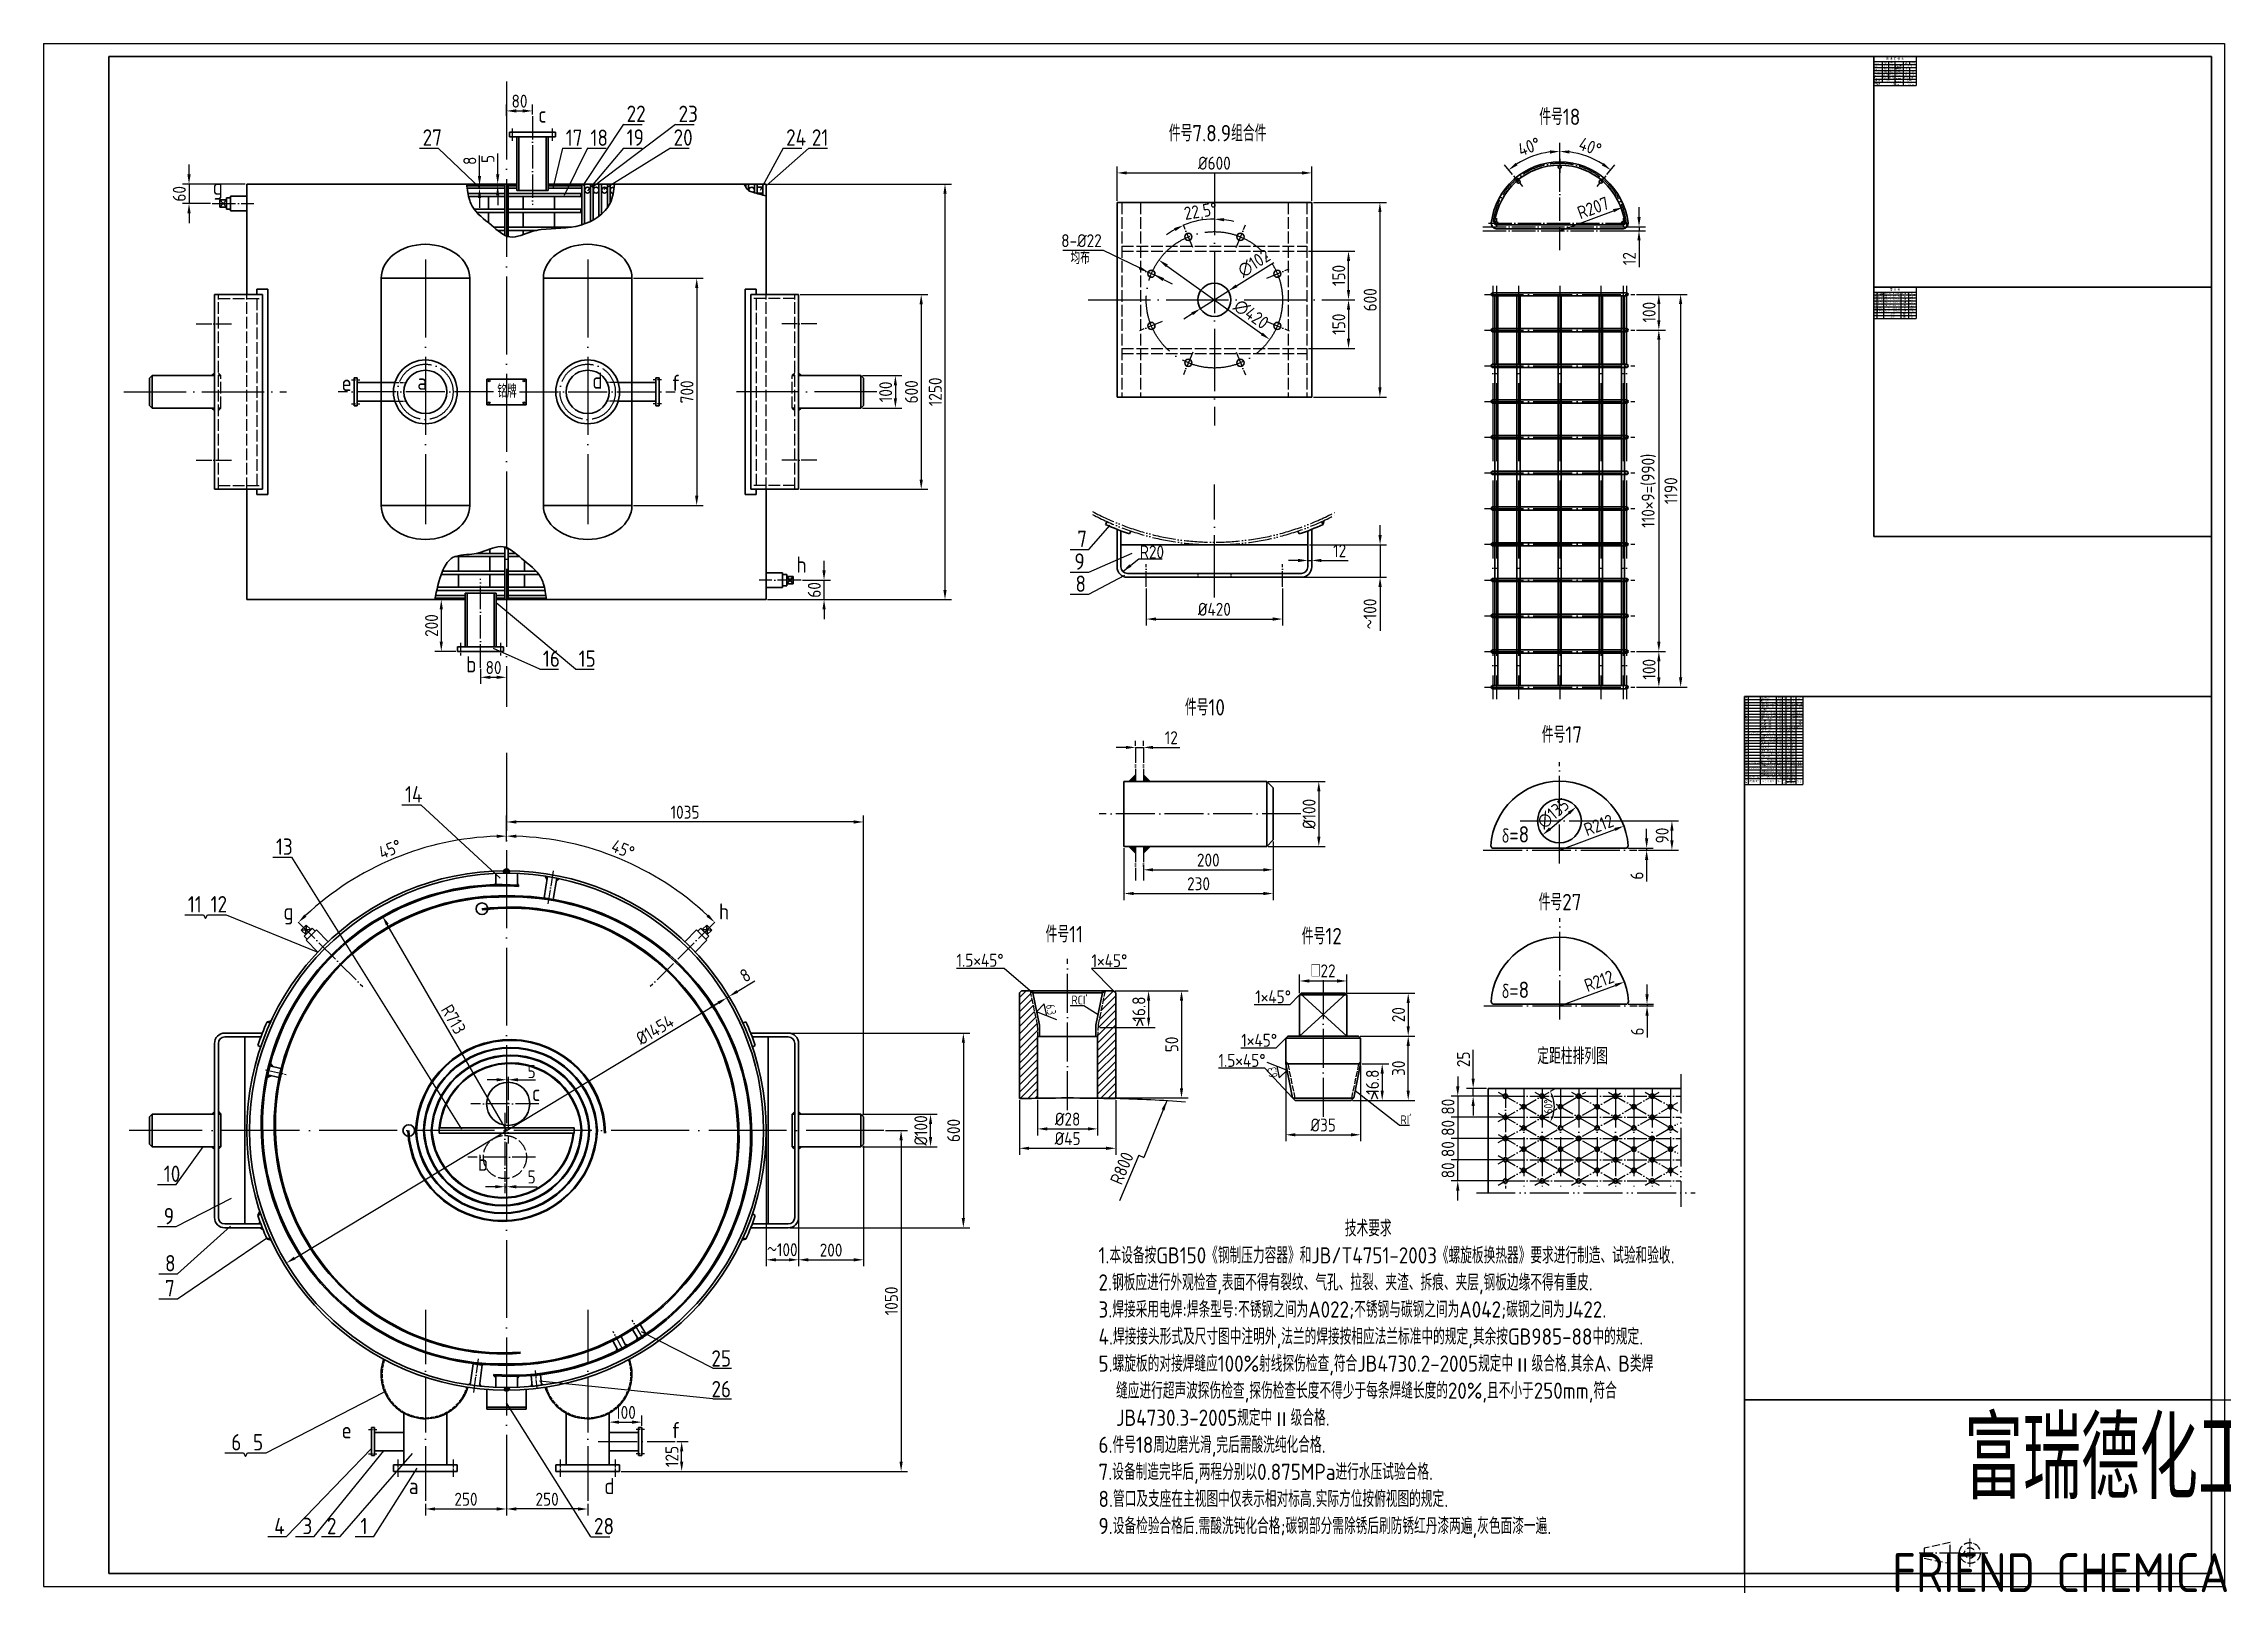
# Model space of a CAD drawing. Header units: millimetres. Extents: x 6220 to 53600, y -8031 to 13822.
# Drawn here: x 16441 to 23161, y -3694 to 1058 of the extents above; entities that cross this region are included whole.
import ezdxf

# ---------------------------------------------------------------- set-up
doc = ezdxf.new("R2010")
doc.units = ezdxf.units.MM
for name, pattern in [('ACAD_ISO02W100', [15, 12, -3]), ('ACAD_ISO04W100', [30, 24, -3, 0, -3]), ('ACAD_ISO05W100', [33, 24, -3, 0, -3, 0, -3])]:
    doc.linetypes.add(name, pattern=pattern)
for name, color, linetype in [('2', 3, 'Continuous'), ('双点画线', 7, 'ACAD_ISO05W100'), ('填充线', 2, 'Continuous'), ('标注线', 1, 'Continuous'), ('虚线', 3, 'ACAD_ISO02W100'), ('轴线', 5, 'ACAD_ISO04W100')]:
    doc.layers.add(name, color=color, linetype=linetype)
for name, color, linetype, lineweight in [('中心线', 2, 'ACAD_ISO02W100', 20), ('粗线', 7, 'Continuous', 40), ('轮廓线', 7, 'Continuous', 40), ('钢板', 5, 'Continuous', 40)]:
    doc.layers.add(name, color=color, linetype=linetype, lineweight=lineweight)
doc.styles.add('GB', font='gbenor.shx', dxfattribs={"bigfont": 'gbcbig.shx'})
doc.styles.get("Standard").update_dxf_attribs({"font": 'txt', "bigfont": 'gbcbig.shx'})
doc.styles.add('工程字', font='gbenor.shx', dxfattribs={"bigfont": 'gbcbig.shx'})
doc.dimstyles.new('ISO-25', dxfattribs={"dimtxt": 40, "dimasz": 30, "dimexe": 20, "dimexo": 5, "dimgap": 10, "dimtad": 1, "dimtxsty": 'GB', "dimcen": 2.5, "dimadec": 0, "dimazin": 0, "dimtfac": 1, "dimtmove": 0, "dimatfit": 0, "dimfxl": 0, "dimarcsym": 0})

# ---------------------------------------------------------------- blocks, each defined once
blk = doc.blocks.new('*D2')
at = {"layer": 'Defpoints', "color": 0}
for p in [(21307.3, 554), (21113.2, 482.1)]:
    blk.add_point(p, dxfattribs=at)
at = {"layer": '标注线', "color": 0, "lineweight": -2}
blk.add_line((21113.2, 482.1), (21279.2, 543.6), dxfattribs=at)
at = {"layer": '标注线', "color": 0}
blk.add_solid([(21277.5, 548.3), (21280.9, 538.9), (21307.3, 554)], dxfattribs=at)
at = {"layer": '标注线', "color": 0, "insert": (21216.3, 552.3), "char_height": 40, "attachment_point": 5, "rotation": 20.34359, "style": 'GB'}
blk.add_mtext('R207', dxfattribs=at)
blk = doc.blocks.new('*D3')
at = {"layer": 'Defpoints', "color": 0}
for p in [(21301.1, 494.1), (21301.1, 482.1), (21357.7, 494.1)]:
    blk.add_point(p, dxfattribs=at)
at = {"layer": '标注线', "color": 0, "lineweight": -2}
for p, q in [((21357.7, 524.1), (21357.7, 554.1)), ((21306.1, 494.1), (21377.7, 494.1)), ((21306.1, 482.1), (21377.7, 482.1)), ((21357.7, 494.1), (21357.7, 482.1)), ((21357.7, 452.1), (21357.7, 370.1))]:
    blk.add_line(p, q, dxfattribs=at)
at = {"layer": '标注线', "color": 0}
for points in [[(21352.7, 524.1), (21362.7, 524.1), (21357.7, 494.1)], [(21352.7, 452.1), (21362.7, 452.1), (21357.7, 482.1)]]:
    blk.add_solid(points, dxfattribs=at)
at = {"layer": '标注线', "color": 0, "insert": (21327.7, 396.1), "char_height": 40, "attachment_point": 5, "rotation": 90, "style": 'GB'}
blk.add_mtext('12', dxfattribs=at)
blk = doc.blocks.new('*D4')
at = {"layer": 'Defpoints', "color": 0}
for p in [(18960.1, -2239.5), (19174.6, -2239.5), (18960.1, -2339.5)]:
    blk.add_point(p, dxfattribs=at)
at = {"layer": '标注线', "color": 0, "lineweight": -2}
for p, q in [((18965.1, -2239.5), (19194.6, -2239.5)), ((19174.6, -2309.5), (19174.6, -2269.5)), ((18965.1, -2339.5), (19194.6, -2339.5))]:
    blk.add_line(p, q, dxfattribs=at)
at = {"layer": '标注线', "color": 0}
for points in [[(19169.6, -2269.5), (19179.6, -2269.5), (19174.6, -2239.5)], [(19169.6, -2309.5), (19179.6, -2309.5), (19174.6, -2339.5)]]:
    blk.add_solid(points, dxfattribs=at)
at = {"layer": '标注线', "color": 0, "insert": (19144.6, -2289.5), "char_height": 40, "attachment_point": 5, "rotation": 90, "style": 'GB'}
blk.add_mtext('%%c100', dxfattribs=at)
blk = doc.blocks.new('*D5')
at = {"layer": 'Defpoints', "color": 0}
for p in [(17868, -1126.4), (17633.3, -1413.7), (17225.9, -1647.4), (17424.9, -1846.4), (17868, -3452.5)]:
    blk.add_point(p, dxfattribs=at)
at = {"layer": '标注线', "color": 0, "lineweight": -2}
blk.add_arc((17868, -2289.5), 906.7, 91.89592, 133.10408, dxfattribs=at)
at = {"layer": '标注线', "color": 0}
for points in [[(17837.9, -1378.3), (17838.1, -1388.3), (17868, -1382.8)], [(17251.9, -1631.1), (17245, -1623.9), (17226.9, -1648.3)]]:
    blk.add_solid(points, dxfattribs=at)
at = {"layer": '标注线', "color": 0, "insert": (17509.1, -1423.1), "char_height": 40, "attachment_point": 5, "rotation": 22.5, "style": 'GB'}
blk.add_mtext('45°', dxfattribs=at)
blk = doc.blocks.new('*D6')
at = {"layer": 'Defpoints', "color": 0}
for p in [(18668, -2289.5), (18768, -2557.5), (18768, -2687.9)]:
    blk.add_point(p, dxfattribs=at)
at = {"layer": '标注线', "color": 0, "lineweight": -2}
for p, q in [((18668, -2294.5), (18668, -2707.9)), ((18768, -2562.5), (18768, -2707.9)), ((18698, -2687.9), (18738, -2687.9))]:
    blk.add_line(p, q, dxfattribs=at)
at = {"layer": '标注线', "color": 0}
for points in [[(18698, -2682.9), (18698, -2692.9), (18668, -2687.9)], [(18738, -2682.9), (18738, -2692.9), (18768, -2687.9)]]:
    blk.add_solid(points, dxfattribs=at)
at = {"layer": '标注线', "color": 0, "insert": (18718, -2656.8), "char_height": 40, "attachment_point": 5, "style": 'GB'}
blk.add_mtext('～100', dxfattribs=at)
blk = doc.blocks.new('*D7')
at = {"layer": 'Defpoints', "color": 0}
for p in [(18968, -2331.6), (18768, -2557.5), (18968, -2687.9)]:
    blk.add_point(p, dxfattribs=at)
at = {"layer": '标注线', "color": 0, "lineweight": -2}
for p, q in [((18968, -2336.6), (18968, -2707.9)), ((18768, -2562.5), (18768, -2707.9)), ((18798, -2687.9), (18938, -2687.9))]:
    blk.add_line(p, q, dxfattribs=at)
at = {"layer": '标注线', "color": 0}
for points in [[(18798, -2682.9), (18798, -2692.9), (18768, -2687.9)], [(18938, -2682.9), (18938, -2692.9), (18968, -2687.9)]]:
    blk.add_solid(points, dxfattribs=at)
at = {"layer": '标注线', "color": 0, "insert": (18868, -2657.9), "char_height": 40, "attachment_point": 5, "style": 'GB'}
blk.add_mtext('200', dxfattribs=at)
blk = doc.blocks.new('*D8')
at = {"layer": 'Defpoints', "color": 0}
for p in [(17868, -1339.2), (17868, -1404.6), (18968, -2247.3)]:
    blk.add_point(p, dxfattribs=at)
at = {"layer": '标注线', "color": 0, "lineweight": -2}
for p, q in [((17868, -1399.6), (17868, -1319.2)), ((18938, -1339.2), (17898, -1339.2)), ((18968, -2242.3), (18968, -1319.2))]:
    blk.add_line(p, q, dxfattribs=at)
at = {"layer": '标注线', "color": 0}
for points in [[(17898, -1334.2), (17898, -1344.2), (17868, -1339.2)], [(18938, -1334.2), (18938, -1344.2), (18968, -1339.2)]]:
    blk.add_solid(points, dxfattribs=at)
at = {"layer": '标注线', "color": 0, "insert": (18418, -1309.2), "char_height": 40, "attachment_point": 5, "style": 'GB'}
blk.add_mtext('1035', dxfattribs=at)
blk = doc.blocks.new('*D9')
at = {"layer": 'Defpoints', "color": 0}
for p in [(19031, -2289.5), (18216.3, -3339.5), (19083.8, -3339.5)]:
    blk.add_point(p, dxfattribs=at)
at = {"layer": '标注线', "color": 0, "lineweight": -2}
for p, q in [((19036, -2289.5), (19103.8, -2289.5)), ((19083.8, -2319.5), (19083.8, -3309.5)), ((18221.3, -3339.5), (19103.8, -3339.5))]:
    blk.add_line(p, q, dxfattribs=at)
at = {"layer": '标注线', "color": 0}
for points in [[(19078.8, -2319.5), (19088.8, -2319.5), (19083.8, -2289.5)], [(19078.8, -3309.5), (19088.8, -3309.5), (19083.8, -3339.5)]]:
    blk.add_solid(points, dxfattribs=at)
at = {"layer": '标注线', "color": 0, "insert": (19053.8, -2814.5), "char_height": 40, "attachment_point": 5, "rotation": 90, "style": 'GB'}
blk.add_mtext('1050', dxfattribs=at)
blk = doc.blocks.new('*D10')
at = {"layer": 'Defpoints', "color": 0}
for p in [(18736, -1989.5), (18736, -2589.5), (19275.7, -2589.5)]:
    blk.add_point(p, dxfattribs=at)
at = {"layer": '标注线', "color": 0, "lineweight": -2}
for p, q in [((18741, -1989.5), (19295.7, -1989.5)), ((19275.7, -2019.5), (19275.7, -2559.5)), ((18741, -2589.5), (19295.7, -2589.5))]:
    blk.add_line(p, q, dxfattribs=at)
at = {"layer": '标注线', "color": 0}
for points in [[(19270.7, -2019.5), (19280.7, -2019.5), (19275.7, -1989.5)], [(19270.7, -2559.5), (19280.7, -2559.5), (19275.7, -2589.5)]]:
    blk.add_solid(points, dxfattribs=at)
at = {"layer": '标注线', "color": 0, "insert": (19245.7, -2289.5), "char_height": 40, "attachment_point": 5, "rotation": 90, "style": 'GB'}
blk.add_mtext('600', dxfattribs=at)
blk = doc.blocks.new('*D11')
at = {"layer": 'Defpoints', "color": 0}
for p in [(17868, -2127.9), (17873, -2124.5), (17873, -2133.3)]:
    blk.add_point(p, dxfattribs=at)
at = {"layer": '标注线', "color": 0, "lineweight": -2}
for p, q in [((17838, -2133.3), (17808, -2133.3)), ((17868, -2132.9), (17868, -2153.3)), ((17868, -2133.3), (17873, -2133.3)), ((17873, -2129.5), (17873, -2153.3)), ((17903, -2133.3), (17957.7, -2133.3))]:
    blk.add_line(p, q, dxfattribs=at)
at = {"layer": '标注线', "color": 0}
for points in [[(17838, -2128.3), (17838, -2138.3), (17868, -2133.3)], [(17903, -2128.3), (17903, -2138.3), (17873, -2133.3)]]:
    blk.add_solid(points, dxfattribs=at)
at = {"layer": '标注线', "color": 0, "insert": (17945.3, -2108.3), "char_height": 40, "attachment_point": 5, "style": 'GB'}
blk.add_mtext('5', dxfattribs=at)
blk = doc.blocks.new('*D12')
at = {"layer": 'Defpoints', "color": 0}
for p in [(17863, -2447.8), (17863, -2462.8), (17868, -2451.8)]:
    blk.add_point(p, dxfattribs=at)
at = {"layer": '标注线', "color": 0, "lineweight": -2}
for p, q in [((17833, -2462.8), (17803, -2462.8)), ((17863, -2452.8), (17863, -2482.8)), ((17863, -2462.8), (17868, -2462.8)), ((17868, -2456.8), (17868, -2482.8)), ((17898, -2462.8), (17962.7, -2462.8))]:
    blk.add_line(p, q, dxfattribs=at)
at = {"layer": '标注线', "color": 0}
for points in [[(17833, -2457.8), (17833, -2467.8), (17863, -2462.8)], [(17898, -2457.8), (17898, -2467.8), (17868, -2462.8)]]:
    blk.add_solid(points, dxfattribs=at)
at = {"layer": '标注线', "color": 0, "insert": (17945.3, -2432.8), "char_height": 40, "attachment_point": 5, "style": 'GB'}
blk.add_mtext('5', dxfattribs=at)
blk = doc.blocks.new('*D13')
at = {"layer": 'Defpoints', "color": 0}
for p in [(18546.5, -1881), (17189.5, -2697.9)]:
    blk.add_point(p, dxfattribs=at)
at = {"layer": '标注线', "color": 0, "lineweight": -2}
blk.add_line((17215.2, -2682.5), (18520.8, -1896.4), dxfattribs=at)
at = {"layer": '标注线', "color": 0}
for points in [[(18518.2, -1892.2), (18523.4, -1900.7), (18546.5, -1881)], [(17212.6, -2678.2), (17217.7, -2686.7), (17189.5, -2697.9)]]:
    blk.add_solid(points, dxfattribs=at)
at = {"layer": '标注线', "color": 0, "insert": (18325, -1979.3), "char_height": 40, "attachment_point": 5, "rotation": 31.04869, "style": 'GB'}
blk.add_mtext('%%C1454', dxfattribs=at)
blk = doc.blocks.new('*D14')
at = {"layer": 'Defpoints', "color": 0}
for p in [(18546.5, -1881), (18553.4, -1876.8), (18553.4, -1876.8)]:
    blk.add_point(p, dxfattribs=at)
at = {"layer": '标注线', "color": 0, "lineweight": -2}
for p, q in [((18543.9, -1876.7), (18536.2, -1863.8)), ((18550.8, -1872.6), (18543, -1859.7)), ((18546.5, -1881), (18553.4, -1876.8)), ((18579.1, -1861.4), (18633.3, -1828.7)), ((18520.8, -1896.4), (18495.1, -1911.9))]:
    blk.add_line(p, q, dxfattribs=at)
at = {"layer": '标注线', "color": 0}
for points in [[(18518.2, -1892.2), (18523.4, -1900.7), (18546.5, -1881)], [(18576.5, -1857.1), (18581.6, -1865.6), (18553.4, -1876.8)]]:
    blk.add_solid(points, dxfattribs=at)
at = {"layer": '标注线', "color": 0, "insert": (18603.6, -1811.6), "char_height": 40, "attachment_point": 5, "rotation": 31.04869, "style": 'GB'}
blk.add_mtext('8', dxfattribs=at)
blk = doc.blocks.new('*D15')
at = {"layer": 'Defpoints', "color": 0}
for p in [(17868, -3393.9), (17618, -3434.3), (17868, -3455.4)]:
    blk.add_point(p, dxfattribs=at)
at = {"layer": '标注线', "color": 0, "lineweight": -2}
for p, q in [((17868, -3398.9), (17868, -3475.4)), ((17618, -3439.3), (17618, -3475.4)), ((17648, -3455.4), (17838, -3455.4))]:
    blk.add_line(p, q, dxfattribs=at)
at = {"layer": '标注线', "color": 0}
for points in [[(17648, -3450.4), (17648, -3460.4), (17618, -3455.4)], [(17838, -3450.4), (17838, -3460.4), (17868, -3455.4)]]:
    blk.add_solid(points, dxfattribs=at)
at = {"layer": '标注线', "color": 0, "insert": (17743, -3425.4), "char_height": 40, "attachment_point": 5, "style": 'GB'}
blk.add_mtext('250', dxfattribs=at)
blk = doc.blocks.new('*D16')
at = {"layer": 'Defpoints', "color": 0}
for p in [(17868, -3393.9), (17868, -3455.4), (18118, -3434.3)]:
    blk.add_point(p, dxfattribs=at)
at = {"layer": '标注线', "color": 0, "lineweight": -2}
for p, q in [((17868, -3398.9), (17868, -3475.4)), ((18088, -3455.4), (17898, -3455.4)), ((18118, -3439.3), (18118, -3475.4))]:
    blk.add_line(p, q, dxfattribs=at)
at = {"layer": '标注线', "color": 0}
for points in [[(17898, -3450.4), (17898, -3460.4), (17868, -3455.4)], [(18088, -3450.4), (18088, -3460.4), (18118, -3455.4)]]:
    blk.add_solid(points, dxfattribs=at)
at = {"layer": '标注线', "color": 0, "insert": (17993, -3425.4), "char_height": 40, "attachment_point": 5, "style": 'GB'}
blk.add_mtext('250', dxfattribs=at)
blk = doc.blocks.new('*D17')
at = {"layer": 'Defpoints', "color": 0}
for p in [(17868, 831), (17948, 851), (17948, 835.2)]:
    blk.add_point(p, dxfattribs=at)
at = {"layer": '标注线', "color": 0, "lineweight": -2}
for p, q in [((17868, 836), (17868, 871)), ((17898, 851), (17918, 851)), ((17948, 840.2), (17948, 871))]:
    blk.add_line(p, q, dxfattribs=at)
at = {"layer": '标注线', "color": 0}
for points in [[(17898, 856), (17898, 846), (17868, 851)], [(17918, 856), (17918, 846), (17948, 851)]]:
    blk.add_solid(points, dxfattribs=at)
at = {"layer": '标注线', "color": 0, "insert": (17908, 881), "char_height": 40, "attachment_point": 5, "style": 'GB'}
blk.add_mtext('80', dxfattribs=at)
blk = doc.blocks.new('*D18')
at = {"layer": 'Defpoints', "color": 0}
for p in [(18960.1, 35.6), (18960.1, -64.4), (19066.2, -64.4)]:
    blk.add_point(p, dxfattribs=at)
at = {"layer": '标注线', "color": 0, "lineweight": -2}
for p, q in [((18965.1, 35.6), (19086.2, 35.6)), ((19066.2, 5.6), (19066.2, -34.4)), ((18965.1, -64.4), (19086.2, -64.4))]:
    blk.add_line(p, q, dxfattribs=at)
at = {"layer": '标注线', "color": 0}
for points in [[(19061.2, 5.6), (19071.2, 5.6), (19066.2, 35.6)], [(19061.2, -34.4), (19071.2, -34.4), (19066.2, -64.4)]]:
    blk.add_solid(points, dxfattribs=at)
at = {"layer": '标注线', "color": 0, "insert": (19036.2, -14.4), "char_height": 40, "attachment_point": 5, "rotation": 90, "style": 'GB'}
blk.add_mtext('100', dxfattribs=at)
blk = doc.blocks.new('*D19')
at = {"layer": 'Defpoints', "color": 0}
for p in [(18768, 285.6), (18768, -314.4), (19145.8, -314.4)]:
    blk.add_point(p, dxfattribs=at)
at = {"layer": '标注线', "color": 0, "lineweight": -2}
for p, q in [((18773, 285.6), (19165.8, 285.6)), ((19145.8, 255.6), (19145.8, -284.4)), ((18773, -314.4), (19165.8, -314.4))]:
    blk.add_line(p, q, dxfattribs=at)
at = {"layer": '标注线', "color": 0}
for points in [[(19140.8, 255.6), (19150.8, 255.6), (19145.8, 285.6)], [(19140.8, -284.4), (19150.8, -284.4), (19145.8, -314.4)]]:
    blk.add_solid(points, dxfattribs=at)
at = {"layer": '标注线', "color": 0, "insert": (19115.8, -14.4), "char_height": 40, "attachment_point": 5, "rotation": 90, "style": 'GB'}
blk.add_mtext('600', dxfattribs=at)
blk = doc.blocks.new('*D20')
at = {"layer": 'Defpoints', "color": 0}
for p in [(18667.6, 625.6), (19219.1, 625.6), (18667.6, -654.4)]:
    blk.add_point(p, dxfattribs=at)
at = {"layer": '标注线', "color": 0, "lineweight": -2}
for p, q in [((18672.6, 625.6), (19239.1, 625.6)), ((19219.1, -624.4), (19219.1, 595.6)), ((18672.6, -654.4), (19239.1, -654.4))]:
    blk.add_line(p, q, dxfattribs=at)
at = {"layer": '标注线', "color": 0}
for points in [[(19214.1, 595.6), (19224.1, 595.6), (19219.1, 625.6)], [(19214.1, -624.4), (19224.1, -624.4), (19219.1, -654.4)]]:
    blk.add_solid(points, dxfattribs=at)
at = {"layer": '标注线', "color": 0, "insert": (19189.1, -14.4), "char_height": 40, "attachment_point": 5, "rotation": 90, "style": 'GB'}
blk.add_mtext('1250', dxfattribs=at)
blk = doc.blocks.new('*D21')
at = {"layer": 'Defpoints', "color": 0}
for p in [(18775.4, -594.4), (18846.4, -594.4), (18668, -654.4)]:
    blk.add_point(p, dxfattribs=at)
at = {"layer": '标注线', "color": 0, "lineweight": -2}
for p, q in [((18846.4, -564.4), (18846.4, -534.4)), ((18780.4, -594.4), (18866.4, -594.4)), ((18846.4, -654.4), (18846.4, -594.4)), ((18673, -654.4), (18866.4, -654.4)), ((18846.4, -684.4), (18846.4, -714.4))]:
    blk.add_line(p, q, dxfattribs=at)
at = {"layer": '标注线', "color": 0}
for points in [[(18841.4, -564.4), (18851.4, -564.4), (18846.4, -594.4)], [(18841.4, -684.4), (18851.4, -684.4), (18846.4, -654.4)]]:
    blk.add_solid(points, dxfattribs=at)
at = {"layer": '标注线', "color": 0, "insert": (18816.4, -624.4), "char_height": 40, "attachment_point": 5, "rotation": 90, "style": 'GB'}
blk.add_mtext('60', dxfattribs=at)
blk = doc.blocks.new('*D22')
at = {"layer": 'Defpoints', "color": 0}
for p in [(17667.9, -654.4), (17666.9, -813.9), (17717.2, -813.9)]:
    blk.add_point(p, dxfattribs=at)
at = {"layer": '标注线', "color": 0, "lineweight": -2}
for p, q in [((17662.9, -654.4), (17646.9, -654.4)), ((17666.9, -684.4), (17666.9, -783.9)), ((17712.2, -813.9), (17646.9, -813.9))]:
    blk.add_line(p, q, dxfattribs=at)
at = {"layer": '标注线', "color": 0}
for points in [[(17661.9, -684.4), (17671.9, -684.4), (17666.9, -654.4)], [(17661.9, -783.9), (17671.9, -783.9), (17666.9, -813.9)]]:
    blk.add_solid(points, dxfattribs=at)
at = {"layer": '标注线', "color": 0, "insert": (17636.9, -734.2), "char_height": 40, "attachment_point": 5, "rotation": 90, "style": 'GB'}
blk.add_mtext('200', dxfattribs=at)
blk = doc.blocks.new('*D23')
at = {"layer": 'Defpoints', "color": 0}
for p in [(18254.5, 335.6), (18254.5, -364.4), (18454, -364.4)]:
    blk.add_point(p, dxfattribs=at)
at = {"layer": '标注线', "color": 0, "lineweight": -2}
for p, q in [((18259.5, 335.6), (18474, 335.6)), ((18454, 305.6), (18454, -334.4)), ((18259.5, -364.4), (18474, -364.4))]:
    blk.add_line(p, q, dxfattribs=at)
at = {"layer": '标注线', "color": 0}
for points in [[(18449, 305.6), (18459, 305.6), (18454, 335.6)], [(18449, -334.4), (18459, -334.4), (18454, -364.4)]]:
    blk.add_solid(points, dxfattribs=at)
at = {"layer": '标注线', "color": 0, "insert": (18424, -14.4), "char_height": 40, "attachment_point": 5, "rotation": 90, "style": 'GB'}
blk.add_mtext('700', dxfattribs=at)
blk = doc.blocks.new('*D24')
at = {"layer": 'Defpoints', "color": 0}
for p in [(17788, -863), (17868, -863), (17868, -893.6)]:
    blk.add_point(p, dxfattribs=at)
at = {"layer": '标注线', "color": 0, "lineweight": -2}
for p, q in [((17788, -868), (17788, -913.6)), ((17868, -868), (17868, -913.6)), ((17818, -893.6), (17838, -893.6))]:
    blk.add_line(p, q, dxfattribs=at)
at = {"layer": '标注线', "color": 0}
for points in [[(17818, -888.6), (17818, -898.6), (17788, -893.6)], [(17838, -888.6), (17838, -898.6), (17868, -893.6)]]:
    blk.add_solid(points, dxfattribs=at)
at = {"layer": '标注线', "color": 0, "insert": (17828, -863.6), "char_height": 40, "attachment_point": 5, "style": 'GB'}
blk.add_mtext('80', dxfattribs=at)
blk = doc.blocks.new('*T26')
at = {"layer": '2', "color": 0, "lineweight": -2}
for p, q in [((0, 0), (11.2, 0)), ((0, 0), (0, -9)), ((11.2, 0), (48.4, 0)), ((11.2, 0), (11.2, -9)), ((48.4, 0), (98.4, 0)), ((48.4, 0), (48.4, -9)), ((98.4, 0), (116.5, 0)), ((98.4, 0), (98.4, -9)), ((116.5, 0), (127.7, 0)), ((116.5, 0), (116.5, -9)), ((127.7, 0), (143, 0)), ((127.7, 0), (127.7, -9)), ((143, 0), (158.2, 0)), ((143, 0), (143, -9)), ((158.2, 0), (179.9, 0)), ((158.2, 0), (158.2, -9)), ((179.9, 0), (179.9, -9)), ((0, -9), (11.2, -9)), ((0, -9), (0, -18)), ((0, -18), (11.2, -18)), ((0, -18), (0, -27)), ((0, -27), (11.2, -27)), ((0, -27), (0, -36)), ((0, -36), (11.2, -36)), ((0, -36), (0, -45)), ((0, -45), (11.2, -45)), ((0, -45), (0, -54)), ((0, -54), (11.2, -54)), ((0, -54), (0, -63)), ((0, -63), (11.2, -63)), ((0, -63), (0, -72)), ((11.2, -9), (48.4, -9)), ((11.2, -9), (11.2, -18)), ((11.2, -18), (48.4, -18)), ((11.2, -18), (11.2, -27)), ((11.2, -27), (48.4, -27)), ((11.2, -27), (11.2, -36)), ((11.2, -36), (48.4, -36)), ((11.2, -36), (11.2, -45)), ((11.2, -45), (48.4, -45)), ((11.2, -45), (11.2, -54)), ((11.2, -54), (48.4, -54)), ((11.2, -54), (11.2, -63)), ((11.2, -63), (48.4, -63)), ((11.2, -63), (11.2, -72)), ((48.4, -9), (98.4, -9)), ((48.4, -9), (48.4, -18)), ((48.4, -18), (98.4, -18)), ((48.4, -18), (48.4, -27)), ((48.4, -27), (98.4, -27)), ((48.4, -27), (48.4, -36)), ((48.4, -36), (98.4, -36)), ((48.4, -36), (48.4, -45)), ((48.4, -45), (98.4, -45)), ((48.4, -45), (48.4, -54)), ((48.4, -54), (98.4, -54)), ((48.4, -54), (48.4, -63)), ((48.4, -63), (98.4, -63)), ((48.4, -63), (48.4, -72)), ((98.4, -9), (116.5, -9)), ((98.4, -9), (98.4, -18)), ((98.4, -18), (116.5, -18)), ((98.4, -18), (98.4, -27)), ((98.4, -27), (116.5, -27)), ((98.4, -27), (98.4, -36)), ((98.4, -36), (116.5, -36)), ((98.4, -36), (98.4, -45)), ((98.4, -45), (116.5, -45)), ((98.4, -45), (98.4, -54)), ((98.4, -54), (116.5, -54)), ((98.4, -54), (98.4, -63)), ((98.4, -63), (116.5, -63)), ((98.4, -63), (98.4, -72)), ((116.5, -9), (127.7, -9)), ((116.5, -9), (116.5, -18)), ((116.5, -18), (127.7, -18)), ((116.5, -18), (116.5, -27)), ((116.5, -27), (127.7, -27)), ((116.5, -27), (116.5, -36)), ((116.5, -36), (127.7, -36)), ((116.5, -36), (116.5, -45)), ((116.5, -45), (127.7, -45)), ((116.5, -45), (116.5, -54)), ((116.5, -54), (127.7, -54)), ((116.5, -54), (116.5, -63)), ((116.5, -63), (127.7, -63)), ((116.5, -63), (116.5, -72)), ((127.7, -9), (143, -9)), ((127.7, -9), (127.7, -18)), ((127.7, -18), (143, -18)), ((127.7, -18), (127.7, -27)), ((127.7, -27), (143, -27)), ((127.7, -27), (127.7, -36)), ((127.7, -36), (143, -36)), ((127.7, -36), (127.7, -45)), ((127.7, -45), (143, -45)), ((127.7, -45), (127.7, -54)), ((127.7, -54), (143, -54)), ((127.7, -54), (127.7, -63)), ((127.7, -63), (143, -63)), ((127.7, -63), (127.7, -72)), ((143, -9), (158.2, -9)), ((143, -9), (143, -18)), ((143, -18), (158.2, -18)), ((143, -18), (143, -27)), ((143, -27), (158.2, -27)), ((143, -27), (143, -36)), ((143, -36), (158.2, -36)), ((143, -36), (143, -45)), ((143, -45), (158.2, -45)), ((143, -45), (143, -54)), ((143, -54), (158.2, -54)), ((143, -54), (143, -63)), ((143, -63), (158.2, -63)), ((143, -63), (143, -72)), ((158.2, -9), (179.9, -9)), ((158.2, -9), (158.2, -18)), ((158.2, -18), (179.9, -18)), ((158.2, -18), (158.2, -27)), ((158.2, -27), (179.9, -27)), ((158.2, -27), (158.2, -36)), ((158.2, -36), (179.9, -36)), ((158.2, -36), (158.2, -45)), ((158.2, -45), (179.9, -45)), ((158.2, -45), (158.2, -54)), ((158.2, -54), (179.9, -54)), ((158.2, -54), (158.2, -63)), ((158.2, -63), (179.9, -63)), ((158.2, -63), (158.2, -72)), ((179.9, -9), (179.9, -18)), ((179.9, -18), (179.9, -27)), ((179.9, -27), (179.9, -36)), ((179.9, -36), (179.9, -45)), ((179.9, -45), (179.9, -54)), ((179.9, -54), (179.9, -63)), ((179.9, -63), (179.9, -72)), ((0, -72), (11.2, -72)), ((0, -72), (0, -81)), ((0, -81), (11.2, -81)), ((0, -81), (0, -90)), ((0, -90), (11.2, -90)), ((0, -90), (0, -99)), ((0, -99), (11.2, -99)), ((0, -99), (0, -108)), ((0, -108), (11.2, -108)), ((0, -108), (0, -117)), ((0, -117), (11.2, -117)), ((0, -117), (0, -126)), ((0, -126), (11.2, -126)), ((0, -126), (0, -135)), ((11.2, -72), (48.4, -72)), ((11.2, -72), (11.2, -81)), ((11.2, -81), (48.4, -81)), ((11.2, -81), (11.2, -90)), ((11.2, -90), (48.4, -90)), ((11.2, -90), (11.2, -99)), ((11.2, -99), (48.4, -99)), ((11.2, -99), (11.2, -108)), ((11.2, -108), (48.4, -108)), ((11.2, -108), (11.2, -117)), ((11.2, -117), (48.4, -117)), ((11.2, -117), (11.2, -126)), ((11.2, -126), (48.4, -126)), ((11.2, -126), (11.2, -135)), ((48.4, -72), (98.4, -72)), ((48.4, -72), (48.4, -81)), ((48.4, -81), (98.4, -81)), ((48.4, -81), (48.4, -90)), ((48.4, -90), (98.4, -90)), ((48.4, -90), (48.4, -99)), ((48.4, -99), (98.4, -99)), ((48.4, -99), (48.4, -108)), ((48.4, -108), (98.4, -108)), ((48.4, -108), (48.4, -117)), ((48.4, -117), (98.4, -117)), ((48.4, -117), (48.4, -126)), ((48.4, -126), (98.4, -126)), ((48.4, -126), (48.4, -135)), ((98.4, -72), (116.5, -72)), ((98.4, -72), (98.4, -81)), ((98.4, -81), (116.5, -81)), ((98.4, -81), (98.4, -90)), ((98.4, -90), (116.5, -90)), ((98.4, -90), (98.4, -99)), ((98.4, -99), (116.5, -99)), ((98.4, -99), (98.4, -108)), ((98.4, -108), (116.5, -108)), ((98.4, -108), (98.4, -117)), ((98.4, -117), (116.5, -117)), ((98.4, -117), (98.4, -126)), ((98.4, -126), (116.5, -126)), ((98.4, -126), (98.4, -135)), ((116.5, -72), (127.7, -72)), ((116.5, -72), (116.5, -81)), ((116.5, -81), (127.7, -81)), ((116.5, -81), (116.5, -90)), ((116.5, -90), (127.7, -90)), ((116.5, -90), (116.5, -99)), ((116.5, -99), (127.7, -99)), ((116.5, -99), (116.5, -108)), ((116.5, -108), (127.7, -108)), ((116.5, -108), (116.5, -117)), ((116.5, -117), (127.7, -117)), ((116.5, -117), (116.5, -126)), ((116.5, -126), (127.7, -126)), ((116.5, -126), (116.5, -135)), ((127.7, -72), (143, -72)), ((127.7, -72), (127.7, -81)), ((127.7, -81), (143, -81)), ((127.7, -81), (127.7, -90)), ((127.7, -90), (143, -90)), ((127.7, -90), (127.7, -99)), ((127.7, -99), (143, -99)), ((127.7, -99), (127.7, -108)), ((127.7, -108), (143, -108)), ((127.7, -108), (127.7, -117)), ((127.7, -117), (143, -117)), ((127.7, -117), (127.7, -126)), ((127.7, -126), (143, -126)), ((127.7, -126), (127.7, -135)), ((143, -72), (158.2, -72)), ((143, -72), (143, -81)), ((143, -81), (158.2, -81)), ((143, -81), (143, -90)), ((143, -90), (158.2, -90)), ((143, -90), (143, -99)), ((143, -99), (158.2, -99)), ((143, -99), (143, -108)), ((143, -108), (158.2, -108)), ((143, -108), (143, -117)), ((143, -117), (158.2, -117)), ((143, -117), (143, -126)), ((143, -126), (158.2, -126)), ((143, -126), (143, -135)), ((158.2, -72), (179.9, -72)), ((158.2, -72), (158.2, -81)), ((158.2, -81), (179.9, -81)), ((158.2, -81), (158.2, -90)), ((158.2, -90), (179.9, -90)), ((158.2, -90), (158.2, -99)), ((158.2, -99), (179.9, -99)), ((158.2, -99), (158.2, -108)), ((158.2, -108), (179.9, -108)), ((158.2, -108), (158.2, -117)), ((158.2, -117), (179.9, -117)), ((158.2, -117), (158.2, -126)), ((158.2, -126), (179.9, -126)), ((158.2, -126), (158.2, -135)), ((179.9, -72), (179.9, -81)), ((179.9, -81), (179.9, -90)), ((179.9, -90), (179.9, -99)), ((179.9, -99), (179.9, -108)), ((179.9, -108), (179.9, -117)), ((179.9, -117), (179.9, -126)), ((179.9, -126), (179.9, -135)), ((0, -135), (11.2, -135)), ((0, -135), (0, -144)), ((0, -144), (11.2, -144)), ((0, -144), (0, -153.2)), ((0, -153.2), (11.2, -153.2)), ((0, -153.2), (0, -162.2)), ((0, -162.2), (11.2, -162.2)), ((0, -162.2), (0, -171.4)), ((0, -171.4), (11.2, -171.4)), ((0, -171.4), (0, -180.6)), ((0, -180.6), (11.2, -180.6)), ((0, -180.6), (0, -189.8)), ((0, -189.8), (11.2, -189.8)), ((0, -189.8), (0, -198.8)), ((0, -198.8), (11.2, -198.8)), ((0, -198.8), (0, -207.8)), ((11.2, -135), (48.4, -135)), ((11.2, -135), (11.2, -144)), ((11.2, -144), (48.4, -144)), ((11.2, -144), (11.2, -153.2)), ((11.2, -153.2), (48.4, -153.2)), ((11.2, -153.2), (11.2, -162.2)), ((11.2, -162.2), (48.4, -162.2)), ((11.2, -162.2), (11.2, -171.4)), ((11.2, -171.4), (48.4, -171.4)), ((11.2, -171.4), (11.2, -180.6)), ((11.2, -180.6), (48.4, -180.6)), ((11.2, -180.6), (11.2, -189.8)), ((11.2, -189.8), (48.4, -189.8)), ((11.2, -189.8), (11.2, -198.8)), ((11.2, -198.8), (48.4, -198.8)), ((11.2, -198.8), (11.2, -207.8)), ((48.4, -135), (98.4, -135)), ((48.4, -135), (48.4, -144)), ((48.4, -144), (98.4, -144)), ((48.4, -144), (48.4, -153.2)), ((48.4, -153.2), (98.4, -153.2)), ((48.4, -153.2), (48.4, -162.2)), ((48.4, -162.2), (98.4, -162.2)), ((48.4, -162.2), (48.4, -171.4)), ((48.4, -171.4), (98.4, -171.4)), ((48.4, -171.4), (48.4, -180.6)), ((48.4, -180.6), (98.4, -180.6)), ((48.4, -180.6), (48.4, -189.8)), ((48.4, -189.8), (98.4, -189.8)), ((48.4, -189.8), (48.4, -198.8)), ((48.4, -198.8), (98.4, -198.8)), ((48.4, -198.8), (48.4, -207.8)), ((98.4, -135), (116.5, -135)), ((98.4, -135), (98.4, -144)), ((98.4, -144), (116.5, -144)), ((98.4, -144), (98.4, -153.2)), ((98.4, -153.2), (116.5, -153.2)), ((98.4, -153.2), (98.4, -162.2)), ((98.4, -162.2), (116.5, -162.2)), ((98.4, -162.2), (98.4, -171.4)), ((98.4, -171.4), (116.5, -171.4)), ((98.4, -171.4), (98.4, -180.6)), ((98.4, -180.6), (116.5, -180.6)), ((98.4, -180.6), (98.4, -189.8)), ((98.4, -189.8), (116.5, -189.8)), ((98.4, -189.8), (98.4, -198.8)), ((98.4, -198.8), (116.5, -198.8)), ((98.4, -198.8), (98.4, -207.8)), ((116.5, -135), (127.7, -135)), ((116.5, -135), (116.5, -144)), ((116.5, -144), (127.7, -144)), ((116.5, -144), (116.5, -153.2)), ((116.5, -153.2), (127.7, -153.2)), ((116.5, -153.2), (116.5, -162.2)), ((116.5, -162.2), (127.7, -162.2)), ((116.5, -162.2), (116.5, -171.4)), ((116.5, -171.4), (127.7, -171.4)), ((116.5, -171.4), (116.5, -180.6)), ((116.5, -180.6), (127.7, -180.6)), ((116.5, -180.6), (116.5, -189.8)), ((116.5, -189.8), (127.7, -189.8)), ((116.5, -189.8), (116.5, -198.8)), ((116.5, -198.8), (127.7, -198.8)), ((116.5, -198.8), (116.5, -207.8)), ((127.7, -135), (143, -135)), ((127.7, -135), (127.7, -144)), ((127.7, -144), (143, -144)), ((127.7, -144), (127.7, -153.2)), ((127.7, -153.2), (143, -153.2)), ((127.7, -153.2), (127.7, -162.2)), ((127.7, -162.2), (143, -162.2)), ((127.7, -162.2), (127.7, -171.4)), ((127.7, -171.4), (143, -171.4)), ((127.7, -171.4), (127.7, -180.6)), ((127.7, -180.6), (143, -180.6)), ((127.7, -180.6), (127.7, -189.8)), ((127.7, -189.8), (143, -189.8)), ((127.7, -189.8), (127.7, -198.8)), ((127.7, -198.8), (143, -198.8)), ((127.7, -198.8), (127.7, -207.8)), ((143, -135), (158.2, -135)), ((143, -135), (143, -144)), ((143, -144), (158.2, -144)), ((143, -144), (143, -153.2)), ((143, -153.2), (158.2, -153.2)), ((143, -153.2), (143, -162.2)), ((143, -162.2), (158.2, -162.2)), ((143, -162.2), (143, -171.4)), ((143, -171.4), (158.2, -171.4)), ((143, -171.4), (143, -180.6)), ((143, -180.6), (158.2, -180.6)), ((143, -180.6), (143, -189.8)), ((143, -189.8), (158.2, -189.8)), ((143, -189.8), (143, -198.8)), ((143, -198.8), (158.2, -198.8)), ((143, -198.8), (143, -207.8)), ((158.2, -135), (179.9, -135)), ((158.2, -135), (158.2, -144)), ((158.2, -144), (179.9, -144)), ((158.2, -144), (158.2, -153.2)), ((158.2, -153.2), (179.9, -153.2)), ((158.2, -153.2), (158.2, -162.2)), ((158.2, -162.2), (179.9, -162.2)), ((158.2, -162.2), (158.2, -171.4)), ((158.2, -171.4), (179.9, -171.4)), ((158.2, -171.4), (158.2, -180.6)), ((158.2, -180.6), (179.9, -180.6)), ((158.2, -180.6), (158.2, -189.8)), ((158.2, -189.8), (179.9, -189.8)), ((158.2, -189.8), (158.2, -198.8)), ((158.2, -198.8), (179.9, -198.8)), ((158.2, -198.8), (158.2, -207.8)), ((179.9, -135), (179.9, -144)), ((179.9, -144), (179.9, -153.2)), ((179.9, -153.2), (179.9, -162.2)), ((179.9, -162.2), (179.9, -171.4)), ((179.9, -171.4), (179.9, -180.6)), ((179.9, -180.6), (179.9, -189.8)), ((179.9, -189.8), (179.9, -198.8)), ((179.9, -198.8), (179.9, -207.8)), ((0, -207.8), (11.2, -207.8)), ((0, -207.8), (0, -216.8)), ((0, -216.8), (11.2, -216.8)), ((0, -216.8), (0, -225.8)), ((0, -225.8), (11.2, -225.8)), ((0, -225.8), (0, -234.8)), ((0, -234.8), (11.2, -234.8)), ((0, -234.8), (0, -243.8)), ((0, -243.8), (11.2, -243.8)), ((0, -243.8), (0, -252.8)), ((0, -252.8), (11.2, -252.8)), ((0, -252.8), (0, -261.8)), ((0, -261.8), (0, -270.8)), ((11.2, -207.8), (48.4, -207.8)), ((11.2, -207.8), (11.2, -216.8)), ((11.2, -216.8), (48.4, -216.8)), ((11.2, -216.8), (11.2, -225.8)), ((11.2, -225.8), (48.4, -225.8)), ((11.2, -225.8), (11.2, -234.8)), ((11.2, -234.8), (48.4, -234.8)), ((11.2, -234.8), (11.2, -243.8)), ((11.2, -243.8), (48.4, -243.8)), ((11.2, -243.8), (11.2, -252.8)), ((11.2, -252.8), (48.4, -252.8)), ((11.2, -252.8), (11.2, -261.8)), ((11.2, -261.8), (11.2, -270.8)), ((48.4, -207.8), (98.4, -207.8)), ((48.4, -207.8), (48.4, -216.8)), ((48.4, -216.8), (98.4, -216.8)), ((48.4, -216.8), (48.4, -225.8)), ((48.4, -225.8), (98.4, -225.8)), ((48.4, -225.8), (48.4, -234.8)), ((48.4, -234.8), (98.4, -234.8)), ((48.4, -234.8), (48.4, -243.8)), ((48.4, -243.8), (98.4, -243.8)), ((48.4, -243.8), (48.4, -252.8)), ((48.4, -252.8), (98.4, -252.8)), ((48.4, -252.8), (48.4, -261.8)), ((48.4, -261.8), (48.4, -270.8)), ((98.4, -207.8), (116.5, -207.8)), ((98.4, -207.8), (98.4, -216.8)), ((98.4, -216.8), (116.5, -216.8)), ((98.4, -216.8), (98.4, -225.8)), ((98.4, -225.8), (116.5, -225.8)), ((98.4, -225.8), (98.4, -234.8)), ((98.4, -234.8), (116.5, -234.8)), ((98.4, -234.8), (98.4, -243.8)), ((98.4, -243.8), (116.5, -243.8)), ((98.4, -243.8), (98.4, -252.8)), ((98.4, -252.8), (116.5, -252.8)), ((98.4, -252.8), (98.4, -261.8)), ((98.4, -261.8), (98.4, -270.8)), ((116.5, -207.8), (127.7, -207.8)), ((116.5, -207.8), (116.5, -216.8)), ((116.5, -216.8), (127.7, -216.8)), ((116.5, -216.8), (116.5, -225.8)), ((116.5, -225.8), (127.7, -225.8)), ((116.5, -225.8), (116.5, -234.8)), ((116.5, -234.8), (127.7, -234.8)), ((116.5, -234.8), (116.5, -243.8)), ((116.5, -243.8), (127.7, -243.8)), ((116.5, -243.8), (116.5, -252.8)), ((116.5, -252.8), (127.7, -252.8)), ((116.5, -252.8), (116.5, -261.8)), ((116.5, -261.8), (116.5, -270.8)), ((127.7, -207.8), (143, -207.8)), ((127.7, -207.8), (127.7, -216.8)), ((127.7, -216.8), (143, -216.8)), ((127.7, -216.8), (127.7, -225.8)), ((127.7, -225.8), (143, -225.8)), ((127.7, -225.8), (127.7, -234.8)), ((127.7, -234.8), (143, -234.8)), ((127.7, -234.8), (127.7, -243.8)), ((127.7, -243.8), (143, -243.8)), ((127.7, -243.8), (127.7, -252.8)), ((127.7, -252.8), (143, -252.8)), ((127.7, -252.8), (127.7, -261.8)), ((127.7, -261.8), (143, -261.8)), ((127.7, -261.8), (127.7, -270.8)), ((143, -207.8), (158.2, -207.8)), ((143, -207.8), (143, -216.8)), ((143, -216.8), (158.2, -216.8)), ((143, -216.8), (143, -225.8)), ((143, -225.8), (158.2, -225.8)), ((143, -225.8), (143, -234.8)), ((143, -234.8), (158.2, -234.8)), ((143, -234.8), (143, -243.8)), ((143, -243.8), (158.2, -243.8)), ((143, -243.8), (143, -252.8)), ((143, -252.8), (158.2, -252.8)), ((143, -252.8), (143, -261.8)), ((143, -261.8), (158.2, -261.8)), ((158.2, -207.8), (179.9, -207.8)), ((158.2, -207.8), (158.2, -216.8)), ((158.2, -216.8), (179.9, -216.8)), ((158.2, -216.8), (158.2, -225.8)), ((158.2, -225.8), (179.9, -225.8)), ((158.2, -225.8), (158.2, -234.8)), ((158.2, -234.8), (179.9, -234.8)), ((158.2, -234.8), (158.2, -243.8)), ((158.2, -243.8), (179.9, -243.8)), ((158.2, -243.8), (158.2, -252.8)), ((158.2, -252.8), (179.9, -252.8)), ((158.2, -252.8), (158.2, -261.8)), ((158.2, -261.8), (158.2, -270.8)), ((179.9, -207.8), (179.9, -216.8)), ((179.9, -216.8), (179.9, -225.8)), ((179.9, -225.8), (179.9, -234.8)), ((179.9, -234.8), (179.9, -243.8)), ((179.9, -243.8), (179.9, -252.8)), ((179.9, -252.8), (179.9, -261.8)), ((179.9, -261.8), (179.9, -270.8)), ((0, -270.8), (11.2, -270.8)), ((11.2, -270.8), (48.4, -270.8)), ((48.4, -270.8), (98.4, -270.8)), ((98.4, -270.8), (116.5, -270.8)), ((116.5, -270.8), (127.7, -270.8)), ((127.7, -270.8), (143, -270.8)), ((143, -270.8), (158.2, -270.8)), ((158.2, -270.8), (179.9, -270.8))]:
    blk.add_line(p, q, dxfattribs=at)
at = {"layer": '2', "color": 0, "char_height": 4.5, "style": 'GB'}
for s, insert, width, attachment_point in [('28', (5.6, -4.5), 8.23, 5), ('24', (5.6, -37.5), 8.23, 2), ('27', (5.6, -10.5), 8.23, 2), ('26', (5.6, -19.5), 8.23, 2), ('25', (5.6, -28.5), 8.23, 2), ('23', (5.6, -46.5), 8.23, 2), ('22', (5.6, -58.5), 8.23, 5), ('21', (5.6, -67.5), 8.23, 5), ('铭牌及铭牌座', (49.9, -4.5), 46.962, 4), ('堵板  {\\fFangSong_GB2312|b0|i0|c134|p0;\\H0.6944x;\\C256;δ}=8', (49.9, -13.5), 46.962, 4), ('定距柱 %%C10 L=10～24', (49.9, -22.5), 46.962, 4), ('定距柱 %%C10 L=10', (49.9, -31.5), 46.962, 4), ('密封钢板  {\\fFangSong_GB2312|b0|i0|c134|p0;\\H0.6944x;\\C256;δ}=8', (49.9, -40.5), 46.962, 4), ('螺旋板 {\\fFangSong_GB2312|b0|i0|c134|p0;\\H0.6944x;\\C256;δ}=4 H=1250', (49.9, -49.5), 46.962, 4), ('螺旋板 {\\fFangSong_GB2312|b0|i0|c134|p0;\\H0.6944x;\\C256;δ}=4 H=1250', (49.9, -58.5), 46.962, 4), ('外壳   {\\W0.9;%%C1454\\Fgbenor|c0;×8 H=1250}', (49.9, -67.5), 46.962, 4), ('316L', (107.4, -13.5), 15.131, 5), ('316L', (107.4, -22.5), 15.131, 5), ('316L', (107.4, -31.5), 15.131, 5), ('316L', (107.4, -40.5), 15.131, 5), ('316L', (107.4, -49.5), 15.131, 5), ('316L', (107.4, -58.5), 15.131, 5), ('316L', (107.4, -67.5), 15.131, 5), ('304', (107.4, -4.5), 15.131, 5), ('{\\W0.6;25810}', (122.1, -31.5), 8.23, 5), ('{\\W0.9;868}', (122.1, -22.5), 8.23, 5), ('2', (122.1, -13.5), 8.23, 5), ('2', (122.1, -40.5), 8.23, 5), ('1', (122.1, -4.5), 8.23, 5), ('1', (122.1, -49.5), 8.23, 5), ('1', (122.1, -58.5), 8.23, 5), ('1', (122.1, -67.5), 8.23, 5), ('{\\W0.9;0.0074}', (135.3, -31.5), 12.227, 5), ('4.5', (135.3, -13.5), 12.227, 5), ('5.4', (135.3, -40.5), 12.227, 5), ('{\\W0.9;2481.5}', (150.6, -49.5), 12.227, 5), ('{\\W0.9;2481.5}', (150.6, -58.5), 12.227, 5), ('198.5', (150.6, -31.5), 12.227, 5), ('10.8', (150.6, -40.5), 12.227, 5), ('428', (150.6, -67.5), 12.227, 5), ('11.2', (150.6, -22.5), 12.227, 5), ('2', (150.6, -4.5), 12.227, 5), ('8', (150.6, -13.5), 12.227, 5), ('{\\fFangSong_GB2312|b0|i0|c134|p0;\\H0.8333x;\\W0.8;\\C256;Σ\\Fgbenor,gbcbig|c134;\\H1.2x;\\C0;L～260米}', (169, -31.5), 18.707, 5), ('{\\fFangSong_GB2312|b0|i0|c134|p0;\\H0.8333x;\\W0.9;\\C256;Σ\\Fgbenor,gbcbig|c134;\\H1.2x;\\C0;L～54米}', (169, -49.5), 18.707, 5), ('{\\fFangSong_GB2312|b0|i0|c134|p0;\\H0.8333x;\\W0.9;\\C256;Σ\\Fgbenor,gbcbig|c134;\\H1.2x;\\C0;L～54米}', (169, -58.5), 18.707, 5), ('座脚高50', (169, -4.5), 18.707, 5), ('{\\fFangSong_GB2312|b0|i0|c134|p0;\\H0.8333x;\\W0.8;\\C256;Σ\\Fgbenor,gbcbig|c134;\\H1.2x;\\C0;L～18米}', (169, -22.5), 18.707, 5), ('20', (5.6, -76.5), 8.23, 5), ('18', (5.6, -91.5), 8.23, 2), ('19', (5.6, -82.5), 8.23, 2), ('16', (5.6, -109.5), 8.23, 2), ('15', (5.6, -118.5), 8.23, 2), ('14', (5.6, -127.5), 8.23, 2), ('17', (5.6, -100.5), 8.23, 2), ('JB/T81-94', (29.8, -112.5), 34.172, 5), ('密封圆钢  %%C10', (49.9, -76.5), 46.962, 4), ('密封圆钢  %%C10', (49.9, -85.5), 46.962, 4), ('支承框架  %%C10', (49.9, -94.5), 46.962, 4), ('法兰   125-1.0RF', (49.9, -112.5), 46.962, 4), ('无缝钢管%%C133{\\Fgbenor|c0;×4 L=220}', (49.9, -121.5), 46.962, 4), ('连接板   120{\\Fgbenor|c0;×1250×10}', (49.9, -130.5), 46.962, 4), ('开孔堵板  {\\fFangSong_GB2312|b0|i0|c134|p0;\\H0.6944x;\\C256;δ}=8', (49.9, -103.5), 46.962, 4), ('316L', (107.4, -76.5), 15.131, 5), ('316L', (107.4, -85.5), 15.131, 5), ('316L', (107.4, -94.5), 15.131, 5), ('316L', (107.4, -103.5), 15.131, 5), ('316L', (107.4, -112.5), 15.131, 5), ('316L', (107.4, -121.5), 15.131, 5), ('316L', (107.4, -130.5), 15.131, 5), ('2', (122.1, -94.5), 8.23, 5), ('2', (122.1, -103.5), 8.23, 5), ('2', (122.1, -112.5), 8.23, 5), ('2', (122.1, -121.5), 8.23, 5), ('2', (122.1, -130.5), 8.23, 5), ('1', (122.1, -76.5), 8.23, 5), ('1', (122.1, -85.5), 8.23, 5), ('12.25', (135.3, -130.5), 12.227, 5), ('2.45', (135.3, -103.5), 12.227, 5), ('11.4', (135.3, -94.5), 12.227, 5), ('5.4', (135.3, -112.5), 12.227, 5), ('2.3', (135.3, -121.5), 12.227, 5), ('24.5', (150.6, -130.5), 12.227, 5), ('22.8', (150.6, -94.5), 12.227, 5), ('10.8', (150.6, -112.5), 12.227, 5), ('4.9', (150.6, -103.5), 12.227, 5), ('4.6', (150.6, -121.5), 12.227, 5), ('74', (150.6, -76.5), 12.227, 5), ('74', (150.6, -85.5), 12.227, 5), ('{\\fFangSong_GB2312|b0|i0|c134|p0;\\H0.8333x;\\W0.9;\\C256;Σ\\Fgbenor,gbcbig|c134;\\H1.2x;\\C0;L～37米}', (169, -94.5), 18.707, 5), ('{\\fFangSong_GB2312|b0|i0|c134|p0;\\H0.8333x;\\W0.8;\\C256;Σ\\Fgbenor,gbcbig|c134;\\H1.2x;\\C0;L～110米}', (169, -76.5), 18.707, 5), ('{\\fFangSong_GB2312|b0|i0|c134|p0;\\H0.8333x;\\W0.8;\\C256;Σ\\Fgbenor,gbcbig|c134;\\H1.2x;\\C0;L～110米}', (169, -85.5), 18.707, 5), ('13', (5.6, -136.5), 8.23, 2), ('12', (5.6, -148.6), 8.23, 5), ('10', (5.6, -166.8), 8.23, 5), ('11', (5.6, -157.7), 8.23, 5), ('7', (5.6, -194.3), 8.23, 5), ('9', (5.6, -176), 8.23, 5), ('8', (5.6, -185.2), 8.23, 5), ('6', (5.6, -203.3), 8.23, 5), ('{\\W0.95;JB/T4746-2002}', (29.8, -203.3), 34.172, 5), ("外丝堵   R1'", (49.9, -148.6), 46.962, 4), ('支承轴  %%C100{\\Fgbenor|c0; L=230}', (49.9, -166.8), 46.962, 4), ('钢板   575{\\Fgbenor|c0;×85×12}', (49.9, -176), 46.962, 4), ('支撑板 {\\fFangSong_GB2312|b0|i0|c134|p0;\\H0.6944x;\\C256;δ}=12', (49.9, -185.2), 46.962, 4), ('腹板   700{\\Fgbenor|c0;×100×10}', (49.9, -194.3), 46.962, 4), ('椭圆封头 EHB%%C273{\\Fgbenor|c0;×6}', (49.9, -203.3), 46.962, 4), ('中心隔板 416{\\Fgbenor|c0;×1250×8}', (49.9, -139.5), 46.962, 4), ("内丝接管 RC1'", (49.9, -157.7), 46.962, 4), ('{\\W0.8;Q235-A}', (107.4, -176), 15.131, 5), ('{\\W0.8;Q235-A}', (107.4, -185.2), 15.131, 5), ('316L', (107.4, -139.5), 15.131, 5), ('316L', (107.4, -148.6), 15.131, 5), ('316L', (107.4, -157.7), 15.131, 5), ('316L', (107.4, -194.3), 15.131, 5), ('316L', (107.4, -203.3), 15.131, 5), ('20', (107.4, -166.8), 15.131, 5), ('4', (122.1, -176), 8.23, 5), ('4', (122.1, -194.3), 8.23, 5), ('2', (122.1, -148.6), 8.23, 5), ('2', (122.1, -157.7), 8.23, 5), ('2', (122.1, -166.8), 8.23, 5), ('2', (122.1, -185.2), 8.23, 5), ('2', (122.1, -203.3), 8.23, 5), ('1', (122.1, -139.5), 8.23, 5), ('15.56', (135.3, -166.8), 12.227, 5), ('4.47', (135.3, -203.3), 12.227, 5), ('0.35', (135.3, -157.7), 12.227, 5), ('50.5', (135.3, -185.2), 12.227, 5), ('4.6', (135.3, -176), 12.227, 5), ('5.6', (135.3, -194.3), 12.227, 5), ('0.3', (135.3, -148.6), 12.227, 5), ('8.94', (150.6, -203.3), 12.227, 5), ('22.4', (150.6, -194.3), 12.227, 5), ('18.4', (150.6, -176), 12.227, 5), ('31.3', (150.6, -166.8), 12.227, 5), ('101', (150.6, -185.2), 12.227, 5), ('0.6', (150.6, -148.6), 12.227, 5), ('0.7', (150.6, -157.7), 12.227, 5), ('34', (150.6, -139.5), 12.227, 5), ('一分为二', (169, -203.3), 18.707, 5), ('件\\P号', (5.6, -261.8), 8.23, 5), ('4', (5.6, -221.3), 8.23, 5), ('3', (5.6, -230.3), 8.23, 5), ('5', (5.6, -212.3), 8.23, 5), ('2', (5.6, -239.3), 8.23, 5), ('1', (5.6, -248.3), 8.23, 5), ('JB/T81-94', (29.8, -221.3), 34.172, 5), ('JB/T81-94', (29.8, -248.3), 34.172, 5), ('图号或标准号', (29.8, -261.8), 34.172, 5), ('无缝钢管%%C273{\\Fgbenor|c0;×6 L=700}', (49.9, -212.3), 46.962, 4), ('法兰   50-1.0RF', (49.9, -221.3), 46.962, 4), ('无缝钢管%%C57{\\Fgbenor|c0;×3.5 L=100}', (49.9, -230.3), 46.962, 4), ('无缝钢管%%C133{\\Fgbenor|c0;×4 L=250}', (49.9, -239.3), 46.962, 4), ('法兰   125-1.0RT', (49.9, -248.3), 46.962, 4), ('名 称 及 规 格', (73.4, -261.8), 46.962, 5), ('316L', (107.4, -212.3), 15.131, 5), ('316L', (107.4, -221.3), 15.131, 5), ('316L', (107.4, -230.3), 15.131, 5), ('316L', (107.4, -239.3), 15.131, 5), ('316L', (107.4, -248.3), 15.131, 5), ('材 料', (107.4, -261.8), 15.131, 5), ('数量', (122.1, -261.8), 8.23, 5), ('2', (122.1, -221.3), 8.23, 5), ('2', (122.1, -230.3), 8.23, 5), ('2', (122.1, -239.3), 8.23, 5), ('2', (122.1, -248.3), 8.23, 5), ('1', (122.1, -212.3), 8.23, 5), ('0.07', (135.3, -230.3), 12.227, 5), ('单 重', (135.3, -257.3), 12.227, 5), ('5.4', (135.3, -248.3), 12.227, 5), ('1.9', (135.3, -239.3), 12.227, 5), ('2.1', (135.3, -221.3), 12.227, 5), ('重 量(Kg)', (143, -266.3), 27.455, 5), ('27.6', (150.6, -212.3), 12.227, 5), ('总 重', (150.6, -257.3), 12.227, 5), ('10.8', (150.6, -248.3), 12.227, 5), ('0.14', (150.6, -230.3), 12.227, 5), ('4.2', (150.6, -221.3), 12.227, 5), ('3.8', (150.6, -239.3), 12.227, 5), ('一分为二', (169, -212.3), 18.707, 5), ('备 注', (169, -261.8), 18.707, 5)]:
    blk.add_mtext(s, dxfattribs=dict(at, insert=insert, width=width, attachment_point=attachment_point))
blk = doc.blocks.new('*D29')
at = {"layer": 'Defpoints', "color": 0}
for p in [(21113.2, 752.6), (21056.9, 719.7), (20971.2, 651.4), (20998.6, 618.6), (21113.2, 422)]:
    blk.add_point(p, dxfattribs=at)
at = {"layer": '标注线', "color": 0, "lineweight": -2}
blk.add_line((20968, 655.2), (20943.4, 684.5), dxfattribs=at)
blk.add_arc((21113.2, 482.1), 244.2, 97.04205, 122.95795, dxfattribs=at)
at = {"layer": '标注线', "color": 0}
for points in [[(20983.3, 683), (20977.4, 691), (20956.2, 669.2)], [(21083, 729.5), (21083.6, 719.5), (21113.2, 726.3)]]:
    blk.add_solid(points, dxfattribs=at)
at = {"layer": '标注线', "color": 0, "insert": (21019.1, 740.8), "char_height": 40, "attachment_point": 5, "rotation": 20, "style": 'GB'}
blk.add_mtext('40°', dxfattribs=at)
blk = doc.blocks.new('*D30')
at = {"layer": 'Defpoints', "color": 0}
for p in [(21113.2, 752.6), (21222.8, 700.3), (21227.8, 618.6), (21255.3, 651.4), (21113.2, 422)]:
    blk.add_point(p, dxfattribs=at)
at = {"layer": '标注线', "color": 0, "lineweight": -2}
blk.add_line((21258.5, 655.2), (21283.1, 684.5), dxfattribs=at)
blk.add_arc((21113.2, 482.1), 244.2, 57.04205, 82.95795, dxfattribs=at)
at = {"layer": '标注线', "color": 0}
for points in [[(21142.9, 719.5), (21143.5, 729.5), (21113.2, 726.3)], [(21249.1, 691), (21243.1, 683), (21270.2, 669.2)]]:
    blk.add_solid(points, dxfattribs=at)
at = {"layer": '标注线', "color": 0, "insert": (21207.4, 740.8), "char_height": 40, "attachment_point": 5, "rotation": 340, "style": 'GB'}
blk.add_mtext('40°', dxfattribs=at)
blk = doc.blocks.new('*D31')
at = {"layer": 'Defpoints', "color": 0}
for p in [(21344.6, 286), (21344.6, 176), (21418.8, 176)]:
    blk.add_point(p, dxfattribs=at)
at = {"layer": '标注线', "color": 0, "lineweight": -2}
for p, q in [((21349.6, 286), (21438.8, 286)), ((21418.8, 256), (21418.8, 206)), ((21349.6, 176), (21438.8, 176))]:
    blk.add_line(p, q, dxfattribs=at)
at = {"layer": '标注线', "color": 0}
for points in [[(21413.8, 256), (21423.8, 256), (21418.8, 286)], [(21413.8, 206), (21423.8, 206), (21418.8, 176)]]:
    blk.add_solid(points, dxfattribs=at)
at = {"layer": '标注线', "color": 0, "insert": (21388.8, 231), "char_height": 40, "attachment_point": 5, "rotation": 90, "style": 'GB'}
blk.add_mtext('100', dxfattribs=at)
blk = doc.blocks.new('*D32')
at = {"layer": 'Defpoints', "color": 0}
for p in [(21344.6, -814), (21418.8, -814), (21344.6, -924)]:
    blk.add_point(p, dxfattribs=at)
at = {"layer": '标注线', "color": 0, "lineweight": -2}
for p, q in [((21349.6, -814), (21438.8, -814)), ((21418.8, -894), (21418.8, -844)), ((21349.6, -924), (21438.8, -924))]:
    blk.add_line(p, q, dxfattribs=at)
at = {"layer": '标注线', "color": 0}
for points in [[(21413.8, -844), (21423.8, -844), (21418.8, -814)], [(21413.8, -894), (21423.8, -894), (21418.8, -924)]]:
    blk.add_solid(points, dxfattribs=at)
at = {"layer": '标注线', "color": 0, "insert": (21388.8, -869), "char_height": 40, "attachment_point": 5, "rotation": 90, "style": 'GB'}
blk.add_mtext('100', dxfattribs=at)
blk = doc.blocks.new('*D33')
at = {"layer": 'Defpoints', "color": 0}
for p in [(21344.6, 176), (21344.6, -814), (21418.8, -814)]:
    blk.add_point(p, dxfattribs=at)
at = {"layer": '标注线', "color": 0, "lineweight": -2}
for p, q in [((21349.6, 176), (21438.8, 176)), ((21418.8, 146), (21418.8, -784)), ((21349.6, -814), (21438.8, -814))]:
    blk.add_line(p, q, dxfattribs=at)
at = {"layer": '标注线', "color": 0}
for points in [[(21413.8, 146), (21423.8, 146), (21418.8, 176)], [(21413.8, -784), (21423.8, -784), (21418.8, -814)]]:
    blk.add_solid(points, dxfattribs=at)
at = {"layer": '标注线', "color": 0, "insert": (21387.7, -319), "char_height": 40, "attachment_point": 5, "rotation": 90, "style": 'GB'}
blk.add_mtext('110×9=(990)', dxfattribs=at)
blk = doc.blocks.new('*D34')
at = {"layer": 'Defpoints', "color": 0}
for p in [(21344.6, 286), (21344.6, -924), (21485.9, -924)]:
    blk.add_point(p, dxfattribs=at)
at = {"layer": '标注线', "color": 0, "lineweight": -2}
for p, q in [((21349.6, 286), (21505.9, 286)), ((21485.9, 256), (21485.9, -894)), ((21349.6, -924), (21505.9, -924))]:
    blk.add_line(p, q, dxfattribs=at)
at = {"layer": '标注线', "color": 0}
for points in [[(21480.9, 256), (21490.9, 256), (21485.9, 286)], [(21480.9, -894), (21490.9, -894), (21485.9, -924)]]:
    blk.add_solid(points, dxfattribs=at)
at = {"layer": '标注线', "color": 0, "insert": (21455.9, -319), "char_height": 40, "attachment_point": 5, "rotation": 90, "style": 'GB'}
blk.add_mtext('1190', dxfattribs=at)
blk = doc.blocks.new('*D35')
at = {"layer": 'Defpoints', "color": 0}
for p in [(20349.2, 660), (19749.2, 569.1), (20349.2, 569.1)]:
    blk.add_point(p, dxfattribs=at)
at = {"layer": '标注线', "color": 0, "lineweight": -2}
for p, q in [((19749.2, 574.1), (19749.2, 680)), ((20349.2, 574.1), (20349.2, 680)), ((19779.2, 660), (20319.2, 660))]:
    blk.add_line(p, q, dxfattribs=at)
at = {"layer": '标注线', "color": 0}
for points in [[(19779.2, 665), (19779.2, 655), (19749.2, 660)], [(20319.2, 665), (20319.2, 655), (20349.2, 660)]]:
    blk.add_solid(points, dxfattribs=at)
at = {"layer": '标注线', "color": 0, "insert": (20049.2, 690), "char_height": 40, "attachment_point": 5, "style": 'GB'}
blk.add_mtext('%%c600', dxfattribs=at)
blk = doc.blocks.new('*D36')
at = {"layer": 'Defpoints', "color": 0}
for p in [(20334.2, 419.1), (20462.5, 419.1), (20385.9, 269.1)]:
    blk.add_point(p, dxfattribs=at)
at = {"layer": '标注线', "color": 0, "lineweight": -2}
for p, q in [((20339.2, 419.1), (20482.5, 419.1)), ((20462.5, 299.1), (20462.5, 389.1)), ((20390.9, 269.1), (20482.5, 269.1))]:
    blk.add_line(p, q, dxfattribs=at)
at = {"layer": '标注线', "color": 0}
for points in [[(20457.5, 389.1), (20467.5, 389.1), (20462.5, 419.1)], [(20457.5, 299.1), (20467.5, 299.1), (20462.5, 269.1)]]:
    blk.add_solid(points, dxfattribs=at)
at = {"layer": '标注线', "color": 0, "insert": (20432.5, 344.1), "char_height": 40, "attachment_point": 5, "rotation": 90, "style": 'GB'}
blk.add_mtext('150', dxfattribs=at)
blk = doc.blocks.new('*D37')
at = {"layer": 'Defpoints', "color": 0}
for p in [(20385.9, 269.1), (20334.2, 119.1), (20462.5, 119.1)]:
    blk.add_point(p, dxfattribs=at)
at = {"layer": '标注线', "color": 0, "lineweight": -2}
for p, q in [((20390.9, 269.1), (20482.5, 269.1)), ((20462.5, 239.1), (20462.5, 149.1)), ((20339.2, 119.1), (20482.5, 119.1))]:
    blk.add_line(p, q, dxfattribs=at)
at = {"layer": '标注线', "color": 0}
for points in [[(20457.5, 239.1), (20467.5, 239.1), (20462.5, 269.1)], [(20457.5, 149.1), (20467.5, 149.1), (20462.5, 119.1)]]:
    blk.add_solid(points, dxfattribs=at)
at = {"layer": '标注线', "color": 0, "insert": (20432.5, 194.1), "char_height": 40, "attachment_point": 5, "rotation": 90, "style": 'GB'}
blk.add_mtext('150', dxfattribs=at)
blk = doc.blocks.new('*D38')
at = {"layer": 'Defpoints', "color": 0}
for p in [(20349.2, 569.1), (20349.2, -30.9), (20559.3, -30.9)]:
    blk.add_point(p, dxfattribs=at)
at = {"layer": '标注线', "color": 0, "lineweight": -2}
for p, q in [((20354.2, 569.1), (20579.3, 569.1)), ((20559.3, 539.1), (20559.3, -0.9)), ((20354.2, -30.9), (20579.3, -30.9))]:
    blk.add_line(p, q, dxfattribs=at)
at = {"layer": '标注线', "color": 0}
for points in [[(20554.3, 539.1), (20564.3, 539.1), (20559.3, 569.1)], [(20554.3, -0.9), (20564.3, -0.9), (20559.3, -30.9)]]:
    blk.add_solid(points, dxfattribs=at)
at = {"layer": '标注线', "color": 0, "insert": (20529.3, 269.1), "char_height": 40, "attachment_point": 5, "rotation": 90, "style": 'GB'}
blk.add_mtext('600', dxfattribs=at)
blk = doc.blocks.new('*D39')
at = {"layer": 'Defpoints', "color": 0}
for p in [(19878.6, 391.5), (20219.8, 146.7)]:
    blk.add_point(p, dxfattribs=at)
at = {"layer": '标注线', "color": 0, "lineweight": -2}
blk.add_line((19902.9, 374), (20195.4, 164.1), dxfattribs=at)
at = {"layer": '标注线', "color": 0}
for points in [[(19905.8, 378.1), (19900, 369.9), (19878.6, 391.5)], [(20198.3, 168.2), (20192.5, 160.1), (20219.8, 146.7)]]:
    blk.add_solid(points, dxfattribs=at)
at = {"layer": '标注线', "color": 0, "insert": (20162.7, 224.6), "char_height": 40, "attachment_point": 5, "rotation": 324.34094, "style": 'GB'}
blk.add_mtext('∅420', dxfattribs=at)
blk = doc.blocks.new('*D40')
at = {"layer": 'Defpoints', "color": 0}
for p in [(20092.3, 296.3), (20006, 241.9)]:
    blk.add_point(p, dxfattribs=at)
at = {"layer": '标注线', "color": 0, "lineweight": -2}
for p, q in [((20117.7, 312.3), (20232.2, 384.4)), ((20006, 241.9), (20092.3, 296.3)), ((19980.7, 225.9), (19955.3, 209.9))]:
    blk.add_line(p, q, dxfattribs=at)
at = {"layer": '标注线', "color": 0}
for points in [[(20115, 316.5), (20120.4, 308), (20092.3, 296.3)], [(19978, 230.1), (19983.3, 221.6), (20006, 241.9)]]:
    blk.add_solid(points, dxfattribs=at)
at = {"layer": '标注线', "color": 0, "insert": (20171.6, 381.7), "char_height": 40, "attachment_point": 5, "rotation": 32.22639, "style": 'GB'}
blk.add_mtext('∅102', dxfattribs=at)
blk = doc.blocks.new('*D41')
at = {"layer": 'Defpoints', "color": 0}
for p in [(19845.3, 354.2), (19865.1, 344.6)]:
    blk.add_point(p, dxfattribs=at)
at = {"layer": '标注线', "color": 0, "lineweight": -2}
for p, q in [((19707.3, 421.3), (19582, 421.3)), ((19818.3, 367.4), (19707.3, 421.3)), ((19865.1, 344.6), (19845.3, 354.2)), ((19892, 331.5), (19919, 318.4))]:
    blk.add_line(p, q, dxfattribs=at)
at = {"layer": '标注线', "color": 0}
for points in [[(19820.5, 371.9), (19816.1, 362.9), (19845.3, 354.2)], [(19894.2, 336), (19889.9, 327), (19865.1, 344.6)]]:
    blk.add_solid(points, dxfattribs=at)
at = {"layer": '标注线', "color": 0, "insert": (19639.6, 451.3), "char_height": 40, "attachment_point": 5, "style": 'GB'}
blk.add_mtext('8-%%c22', dxfattribs=at)
blk = doc.blocks.new('*D43')
at = {"layer": 'Defpoints', "color": 0}
for p in [(20337.2, -533.7), (20349.2, -533.7), (20349.2, -533.7)]:
    blk.add_point(p, dxfattribs=at)
at = {"layer": '标注线', "color": 0, "lineweight": -2}
for p, q in [((20307.2, -533.7), (20277.2, -533.7)), ((20337.2, -528.7), (20337.2, -513.7)), ((20337.2, -533.7), (20349.2, -533.7)), ((20349.2, -528.7), (20349.2, -513.7)), ((20379.2, -533.7), (20461.2, -533.7))]:
    blk.add_line(p, q, dxfattribs=at)
at = {"layer": '标注线', "color": 0}
for points in [[(20307.2, -528.7), (20307.2, -538.7), (20337.2, -533.7)], [(20379.2, -528.7), (20379.2, -538.7), (20349.2, -533.7)]]:
    blk.add_solid(points, dxfattribs=at)
at = {"layer": '标注线', "color": 0, "insert": (20435.2, -503.7), "char_height": 40, "attachment_point": 5, "style": 'GB'}
blk.add_mtext('12', dxfattribs=at)
blk = doc.blocks.new('*D44')
at = {"layer": 'Defpoints', "color": 0}
for p in [(20337.2, -485.5), (20317.2, -585.5), (20559.8, -585.5)]:
    blk.add_point(p, dxfattribs=at)
at = {"layer": '标注线', "color": 0, "lineweight": -2}
for p, q in [((20559.8, -455.5), (20559.8, -425.5)), ((20342.2, -485.5), (20579.8, -485.5)), ((20559.8, -485.5), (20559.8, -585.5)), ((20322.2, -585.5), (20579.8, -585.5)), ((20559.8, -615.5), (20559.8, -750.8))]:
    blk.add_line(p, q, dxfattribs=at)
at = {"layer": '标注线', "color": 0}
for points in [[(20554.8, -455.5), (20564.8, -455.5), (20559.8, -485.5)], [(20554.8, -615.5), (20564.8, -615.5), (20559.8, -585.5)]]:
    blk.add_solid(points, dxfattribs=at)
at = {"layer": '标注线', "color": 0, "insert": (20528.7, -698.1), "char_height": 40, "attachment_point": 5, "rotation": 90, "style": 'GB'}
blk.add_mtext('～100', dxfattribs=at)
blk = doc.blocks.new('*D45')
at = {"layer": 'Defpoints', "color": 0}
for p in [(19839.2, -614.6), (20259.2, -614.6), (20259.2, -714.2)]:
    blk.add_point(p, dxfattribs=at)
at = {"layer": '标注线', "color": 0, "lineweight": -2}
for p, q in [((19839.2, -619.6), (19839.2, -734.2)), ((20259.2, -619.6), (20259.2, -734.2)), ((19869.2, -714.2), (20229.2, -714.2))]:
    blk.add_line(p, q, dxfattribs=at)
at = {"layer": '标注线', "color": 0}
for points in [[(19869.2, -709.2), (19869.2, -719.2), (19839.2, -714.2)], [(20229.2, -709.2), (20229.2, -719.2), (20259.2, -714.2)]]:
    blk.add_solid(points, dxfattribs=at)
at = {"layer": '标注线', "color": 0, "insert": (20049.2, -684.2), "char_height": 40, "attachment_point": 5, "style": 'GB'}
blk.add_mtext('%%C420', dxfattribs=at)
blk = doc.blocks.new('*D46')
at = {"layer": 'Defpoints', "color": 0}
for p in [(21164.5, -1292.9), (21060.6, -1379.1)]:
    blk.add_point(p, dxfattribs=at)
at = {"layer": '标注线', "color": 0, "lineweight": -2}
blk.add_line((21083.7, -1360), (21141.4, -1312.1), dxfattribs=at)
at = {"layer": '标注线', "color": 0}
for points in [[(21138.2, -1308.2), (21144.6, -1315.9), (21164.5, -1292.9)], [(21080.5, -1356.1), (21086.9, -1363.8), (21060.6, -1379.1)]]:
    blk.add_solid(points, dxfattribs=at)
at = {"layer": '标注线', "color": 0, "insert": (21093.4, -1312.9), "char_height": 40, "attachment_point": 5, "rotation": 39.65768, "style": 'GB'}
blk.add_mtext('∅135', dxfattribs=at)
blk = doc.blocks.new('*D47')
at = {"layer": 'Defpoints', "color": 0}
for p in [(21311.2, -1351.9), (21112.5, -1426)]:
    blk.add_point(p, dxfattribs=at)
at = {"layer": '标注线', "color": 0, "lineweight": -2}
blk.add_line((21112.5, -1426), (21283.1, -1362.4), dxfattribs=at)
at = {"layer": '标注线', "color": 0}
blk.add_solid([(21281.3, -1357.7), (21284.8, -1367.1), (21311.2, -1351.9)], dxfattribs=at)
at = {"layer": '标注线', "color": 0, "insert": (21233.4, -1348.9), "char_height": 40, "attachment_point": 5, "rotation": 20.45201, "style": 'GB'}
blk.add_mtext('R212', dxfattribs=at)
blk = doc.blocks.new('*D48')
at = {"layer": 'Defpoints', "color": 0}
for p in [(21318.5, -1420), (21350.9, -1426), (21381.2, -1426)]:
    blk.add_point(p, dxfattribs=at)
at = {"layer": '标注线', "color": 0, "lineweight": -2}
for p, q in [((21381.2, -1390), (21381.2, -1360)), ((21323.5, -1420), (21401.2, -1420)), ((21355.9, -1426), (21401.2, -1426)), ((21381.2, -1420), (21381.2, -1426)), ((21381.2, -1456), (21381.2, -1523))]:
    blk.add_line(p, q, dxfattribs=at)
at = {"layer": '标注线', "color": 0}
for points in [[(21376.2, -1390), (21386.2, -1390), (21381.2, -1420)], [(21376.2, -1456), (21386.2, -1456), (21381.2, -1426)]]:
    blk.add_solid(points, dxfattribs=at)
at = {"layer": '标注线', "color": 0, "insert": (21351.2, -1504.5), "char_height": 40, "attachment_point": 5, "rotation": 90, "style": 'GB'}
blk.add_mtext('6', dxfattribs=at)
blk = doc.blocks.new('*D49')
at = {"layer": 'Defpoints', "color": 0}
for p in [(21233.1, -1336), (21459.1, -1336), (21350.9, -1426)]:
    blk.add_point(p, dxfattribs=at)
at = {"layer": '标注线', "color": 0, "lineweight": -2}
for p, q in [((21238.1, -1336), (21479.1, -1336)), ((21459.1, -1396), (21459.1, -1366)), ((21355.9, -1426), (21479.1, -1426))]:
    blk.add_line(p, q, dxfattribs=at)
at = {"layer": '标注线', "color": 0}
for points in [[(21454.1, -1366), (21464.1, -1366), (21459.1, -1336)], [(21454.1, -1396), (21464.1, -1396), (21459.1, -1426)]]:
    blk.add_solid(points, dxfattribs=at)
at = {"layer": '标注线', "color": 0, "insert": (21429.1, -1381), "char_height": 40, "attachment_point": 5, "rotation": 90, "style": 'GB'}
blk.add_mtext('90', dxfattribs=at)
blk = doc.blocks.new('*D50')
at = {"layer": 'Defpoints', "color": 0}
for p in [(21312.4, -1832), (21113.7, -1906.1)]:
    blk.add_point(p, dxfattribs=at)
at = {"layer": '标注线', "color": 0, "lineweight": -2}
blk.add_line((21113.7, -1906.1), (21284.3, -1842.5), dxfattribs=at)
at = {"layer": '标注线', "color": 0}
blk.add_solid([(21282.5, -1837.8), (21286, -1847.2), (21312.4, -1832)], dxfattribs=at)
at = {"layer": '标注线', "color": 0, "insert": (21234.6, -1829), "char_height": 40, "attachment_point": 5, "rotation": 20.45201, "style": 'GB'}
blk.add_mtext('R212', dxfattribs=at)
blk = doc.blocks.new('*D51')
at = {"layer": 'Defpoints', "color": 0}
for p in [(21319.7, -1900.1), (21352.1, -1906.1), (21382.4, -1906.1)]:
    blk.add_point(p, dxfattribs=at)
at = {"layer": '标注线', "color": 0, "lineweight": -2}
for p, q in [((21382.4, -1870.1), (21382.4, -1840.1)), ((21324.7, -1900.1), (21402.4, -1900.1)), ((21357.1, -1906.1), (21402.4, -1906.1)), ((21382.4, -1900.1), (21382.4, -1906.1)), ((21382.4, -1936.1), (21382.4, -2003.1))]:
    blk.add_line(p, q, dxfattribs=at)
at = {"layer": '标注线', "color": 0}
for points in [[(21377.4, -1870.1), (21387.4, -1870.1), (21382.4, -1900.1)], [(21377.4, -1936.1), (21387.4, -1936.1), (21382.4, -1906.1)]]:
    blk.add_solid(points, dxfattribs=at)
at = {"layer": '标注线', "color": 0, "insert": (21352.4, -1984.6), "char_height": 40, "attachment_point": 5, "rotation": 90, "style": 'GB'}
blk.add_mtext('6', dxfattribs=at)
blk = doc.blocks.new('*D52')
at = {"layer": 'Defpoints', "color": 0}
for p in [(19806.4, -1109.6), (19830.4, -1109.6), (19830.4, -1109.6)]:
    blk.add_point(p, dxfattribs=at)
at = {"layer": '标注线', "color": 0, "lineweight": -2}
for p, q in [((19776.4, -1109.6), (19746.4, -1109.6)), ((19806.4, -1104.6), (19806.4, -1089.6)), ((19806.4, -1109.6), (19830.4, -1109.6)), ((19830.4, -1104.6), (19830.4, -1089.6)), ((19860.4, -1109.6), (19942.4, -1109.6))]:
    blk.add_line(p, q, dxfattribs=at)
at = {"layer": '标注线', "color": 0}
for points in [[(19776.4, -1104.6), (19776.4, -1114.6), (19806.4, -1109.6)], [(19860.4, -1104.6), (19860.4, -1114.6), (19830.4, -1109.6)]]:
    blk.add_solid(points, dxfattribs=at)
at = {"layer": '标注线', "color": 0, "insert": (19916.4, -1079.6), "char_height": 40, "attachment_point": 5, "style": 'GB'}
blk.add_mtext('12', dxfattribs=at)
blk = doc.blocks.new('*D53')
at = {"layer": 'Defpoints', "color": 0}
for p in [(20230.4, -1394.6), (19830.4, -1467.1), (20230.4, -1486.6)]:
    blk.add_point(p, dxfattribs=at)
at = {"layer": '标注线', "color": 0, "lineweight": -2}
for p, q in [((20230.4, -1399.6), (20230.4, -1506.6)), ((19830.4, -1472.1), (19830.4, -1506.6)), ((19860.4, -1486.6), (20200.4, -1486.6))]:
    blk.add_line(p, q, dxfattribs=at)
at = {"layer": '标注线', "color": 0}
for points in [[(19860.4, -1481.6), (19860.4, -1491.6), (19830.4, -1486.6)], [(20200.4, -1481.6), (20200.4, -1491.6), (20230.4, -1486.6)]]:
    blk.add_solid(points, dxfattribs=at)
at = {"layer": '标注线', "color": 0, "insert": (20030.4, -1456.6), "char_height": 40, "attachment_point": 5, "style": 'GB'}
blk.add_mtext('200', dxfattribs=at)
blk = doc.blocks.new('*D54')
at = {"layer": 'Defpoints', "color": 0}
for p in [(20230.4, -1399.6), (19770.4, -1414.6), (20230.4, -1559.6)]:
    blk.add_point(p, dxfattribs=at)
at = {"layer": '标注线', "color": 0, "lineweight": -2}
for p, q in [((20230.4, -1404.6), (20230.4, -1579.6)), ((19770.4, -1419.6), (19770.4, -1579.6)), ((19800.4, -1559.6), (20200.4, -1559.6))]:
    blk.add_line(p, q, dxfattribs=at)
at = {"layer": '标注线', "color": 0}
for points in [[(19800.4, -1554.6), (19800.4, -1564.6), (19770.4, -1559.6)], [(20200.4, -1554.6), (20200.4, -1564.6), (20230.4, -1559.6)]]:
    blk.add_solid(points, dxfattribs=at)
at = {"layer": '标注线', "color": 0, "insert": (20000.4, -1529.6), "char_height": 40, "attachment_point": 5, "style": 'GB'}
blk.add_mtext('230', dxfattribs=at)
blk = doc.blocks.new('*D55')
at = {"layer": 'Defpoints', "color": 0}
for p in [(20210.4, -1214.6), (20210.4, -1414.6), (20371, -1414.6)]:
    blk.add_point(p, dxfattribs=at)
at = {"layer": '标注线', "color": 0, "lineweight": -2}
for p, q in [((20215.4, -1214.6), (20391, -1214.6)), ((20371, -1244.6), (20371, -1384.6)), ((20215.4, -1414.6), (20391, -1414.6))]:
    blk.add_line(p, q, dxfattribs=at)
at = {"layer": '标注线', "color": 0}
for points in [[(20366, -1244.6), (20376, -1244.6), (20371, -1214.6)], [(20366, -1384.6), (20376, -1384.6), (20371, -1414.6)]]:
    blk.add_solid(points, dxfattribs=at)
at = {"layer": '标注线', "color": 0, "insert": (20341, -1314.6), "char_height": 40, "attachment_point": 5, "rotation": 90, "style": 'GB'}
blk.add_mtext('%%c100', dxfattribs=at)
blk = doc.blocks.new('*D56')
at = {"layer": 'Defpoints', "color": 0}
for p in [(19504.5, -2190.2), (19689.3, -2190.2), (19689.3, -2284.6)]:
    blk.add_point(p, dxfattribs=at)
at = {"layer": '标注线', "color": 0, "lineweight": -2}
for p, q in [((19504.5, -2195.2), (19504.5, -2304.6)), ((19689.3, -2195.2), (19689.3, -2304.6)), ((19534.5, -2284.6), (19659.3, -2284.6))]:
    blk.add_line(p, q, dxfattribs=at)
at = {"layer": '标注线', "color": 0}
for points in [[(19534.5, -2279.6), (19534.5, -2289.6), (19504.5, -2284.6)], [(19659.3, -2279.6), (19659.3, -2289.6), (19689.3, -2284.6)]]:
    blk.add_solid(points, dxfattribs=at)
at = {"layer": '标注线', "color": 0, "insert": (19596.9, -2254.6), "char_height": 40, "attachment_point": 5, "style": 'GB'}
blk.add_mtext('%%c28', dxfattribs=at)
blk = doc.blocks.new('*D57')
at = {"layer": 'Defpoints', "color": 0}
for p in [(19448.4, -2191.4), (19745.4, -2191.4), (19745.4, -2344.4)]:
    blk.add_point(p, dxfattribs=at)
at = {"layer": '标注线', "color": 0, "lineweight": -2}
for p, q in [((19448.4, -2196.4), (19448.4, -2364.4)), ((19745.4, -2196.4), (19745.4, -2364.4)), ((19478.4, -2344.4), (19715.4, -2344.4))]:
    blk.add_line(p, q, dxfattribs=at)
at = {"layer": '标注线', "color": 0}
for points in [[(19478.4, -2339.4), (19478.4, -2349.4), (19448.4, -2344.4)], [(19715.4, -2339.4), (19715.4, -2349.4), (19745.4, -2344.4)]]:
    blk.add_solid(points, dxfattribs=at)
at = {"layer": '标注线', "color": 0, "insert": (19596.9, -2314.4), "char_height": 40, "attachment_point": 5, "style": 'GB'}
blk.add_mtext('%%c45', dxfattribs=at)
blk = doc.blocks.new('*D58')
at = {"layer": 'Defpoints', "color": 0}
for p in [(19738.8, -1859.4), (19690.7, -1971.9), (19846.5, -1971.9)]:
    blk.add_point(p, dxfattribs=at)
at = {"layer": '标注线', "color": 0, "lineweight": -2}
for p, q in [((19743.8, -1859.4), (19866.5, -1859.4)), ((19846.5, -1889.4), (19846.5, -1941.9)), ((19695.7, -1971.9), (19866.5, -1971.9))]:
    blk.add_line(p, q, dxfattribs=at)
at = {"layer": '标注线', "color": 0}
for points in [[(19841.5, -1889.4), (19851.5, -1889.4), (19846.5, -1859.4)], [(19841.5, -1941.9), (19851.5, -1941.9), (19846.5, -1971.9)]]:
    blk.add_solid(points, dxfattribs=at)
at = {"layer": '标注线', "color": 0, "insert": (19816.5, -1915.6), "char_height": 40, "attachment_point": 5, "rotation": 90, "style": 'GB'}
blk.add_mtext('16.8', dxfattribs=at)
blk = doc.blocks.new('*D59')
at = {"layer": 'Defpoints', "color": 0}
for p in [(19738.8, -1859.4), (19596.9, -2189.4), (19947.9, -2189.4)]:
    blk.add_point(p, dxfattribs=at)
at = {"layer": '标注线', "color": 0, "lineweight": -2}
for p, q in [((19743.8, -1859.4), (19967.9, -1859.4)), ((19947.9, -1889.4), (19947.9, -2159.4)), ((19601.9, -2189.4), (19967.9, -2189.4))]:
    blk.add_line(p, q, dxfattribs=at)
at = {"layer": '标注线', "color": 0}
for points in [[(19942.9, -1889.4), (19952.9, -1889.4), (19947.9, -1859.4)], [(19942.9, -2159.4), (19952.9, -2159.4), (19947.9, -2189.4)]]:
    blk.add_solid(points, dxfattribs=at)
at = {"layer": '标注线', "color": 0, "insert": (19917.9, -2024.4), "char_height": 40, "attachment_point": 5, "rotation": 90, "style": 'GB'}
blk.add_mtext('50', dxfattribs=at)
blk = doc.blocks.new('*D60')
at = {"layer": 'Defpoints', "color": 0}
for p in [(20311.8, -1871.5), (20457, -1829), (20457, -1871.5)]:
    blk.add_point(p, dxfattribs=at)
at = {"layer": '标注线', "color": 0, "lineweight": -2}
for p, q in [((20311.8, -1866.5), (20311.8, -1809)), ((20457, -1866.5), (20457, -1809)), ((20341.8, -1829), (20427, -1829))]:
    blk.add_line(p, q, dxfattribs=at)
at = {"layer": '标注线', "color": 0}
for points in [[(20341.8, -1824), (20341.8, -1834), (20311.8, -1829)], [(20427, -1824), (20427, -1834), (20457, -1829)]]:
    blk.add_solid(points, dxfattribs=at)
at = {"layer": '标注线', "color": 0, "insert": (20384.4, -1797.9), "char_height": 40, "attachment_point": 5, "style": 'GB'}
blk.add_mtext('□22', dxfattribs=at)
blk = doc.blocks.new('*D61')
at = {"layer": 'Defpoints', "color": 0}
for p in [(20452.4, -1866.8), (20493.3, -1998.8), (20646.5, -1998.8)]:
    blk.add_point(p, dxfattribs=at)
at = {"layer": '标注线', "color": 0, "lineweight": -2}
for p, q in [((20457.4, -1866.8), (20666.5, -1866.8)), ((20646.5, -1896.8), (20646.5, -1968.8)), ((20498.3, -1998.8), (20666.5, -1998.8))]:
    blk.add_line(p, q, dxfattribs=at)
at = {"layer": '标注线', "color": 0}
for points in [[(20641.5, -1896.8), (20651.5, -1896.8), (20646.5, -1866.8)], [(20641.5, -1968.8), (20651.5, -1968.8), (20646.5, -1998.8)]]:
    blk.add_solid(points, dxfattribs=at)
at = {"layer": '标注线', "color": 0, "insert": (20616.5, -1932.8), "char_height": 40, "attachment_point": 5, "rotation": 90, "style": 'GB'}
blk.add_mtext('20', dxfattribs=at)
blk = doc.blocks.new('*D62')
at = {"layer": 'Defpoints', "color": 0}
for p in [(20499.9, -2084.6), (20470.2, -2196.8), (20566.3, -2196.8)]:
    blk.add_point(p, dxfattribs=at)
at = {"layer": '标注线', "color": 0, "lineweight": -2}
for p, q in [((20504.9, -2084.6), (20586.3, -2084.6)), ((20566.3, -2114.6), (20566.3, -2166.8)), ((20475.2, -2196.8), (20586.3, -2196.8))]:
    blk.add_line(p, q, dxfattribs=at)
at = {"layer": '标注线', "color": 0}
for points in [[(20561.3, -2114.6), (20571.3, -2114.6), (20566.3, -2084.6)], [(20561.3, -2166.8), (20571.3, -2166.8), (20566.3, -2196.8)]]:
    blk.add_solid(points, dxfattribs=at)
at = {"layer": '标注线', "color": 0, "insert": (20536.3, -2140.7), "char_height": 40, "attachment_point": 5, "rotation": 90, "style": 'GB'}
blk.add_mtext('16.8', dxfattribs=at)
blk = doc.blocks.new('*D63')
at = {"layer": 'Defpoints', "color": 0}
for p in [(20493.3, -1998.8), (20646.5, -1998.8), (20470.2, -2196.8)]:
    blk.add_point(p, dxfattribs=at)
at = {"layer": '标注线', "color": 0, "lineweight": -2}
for p, q in [((20498.3, -1998.8), (20666.5, -1998.8)), ((20646.5, -2166.8), (20646.5, -2028.8)), ((20475.2, -2196.8), (20666.5, -2196.8))]:
    blk.add_line(p, q, dxfattribs=at)
at = {"layer": '标注线', "color": 0}
for points in [[(20641.5, -2028.8), (20651.5, -2028.8), (20646.5, -1998.8)], [(20641.5, -2166.8), (20651.5, -2166.8), (20646.5, -2196.8)]]:
    blk.add_solid(points, dxfattribs=at)
at = {"layer": '标注线', "color": 0, "insert": (20616.5, -2097.8), "char_height": 40, "attachment_point": 5, "rotation": 90, "style": 'GB'}
blk.add_mtext('30', dxfattribs=at)
blk = doc.blocks.new('*D64')
at = {"layer": 'Defpoints', "color": 0}
for p in [(20268.9, -2084.6), (20499.9, -2084.6), (20499.9, -2302.8)]:
    blk.add_point(p, dxfattribs=at)
at = {"layer": '标注线', "color": 0, "lineweight": -2}
for p, q in [((20268.9, -2089.6), (20268.9, -2322.8)), ((20499.9, -2089.6), (20499.9, -2322.8)), ((20298.9, -2302.8), (20469.9, -2302.8))]:
    blk.add_line(p, q, dxfattribs=at)
at = {"layer": '标注线', "color": 0}
for points in [[(20298.9, -2297.8), (20298.9, -2307.8), (20268.9, -2302.8)], [(20469.9, -2297.8), (20469.9, -2307.8), (20499.9, -2302.8)]]:
    blk.add_solid(points, dxfattribs=at)
at = {"layer": '标注线', "color": 0, "insert": (20384.4, -2272.8), "char_height": 40, "attachment_point": 5, "style": 'GB'}
blk.add_mtext('%%c35', dxfattribs=at)
blk = doc.blocks.new('*T65')
at = {"layer": '2', "color": 0, "lineweight": -2}
for p, q in [((0, 0), (8.8, 0)), ((0, 0), (0, -15)), ((8.8, 0), (29.3, 0)), ((29.3, 0), (82.7, 0)), ((82.7, 0), (106.7, 0)), ((106.7, 0), (130, 0)), ((130, 0), (130, -15)), ((0, -15), (8.8, -15)), ((0, -15), (0, -24)), ((0, -24), (8.8, -24)), ((0, -24), (0, -33)), ((0, -33), (8.8, -33)), ((0, -33), (0, -42)), ((0, -42), (8.8, -42)), ((0, -42), (0, -51)), ((0, -51), (8.8, -51)), ((0, -51), (0, -60)), ((0, -60), (8.8, -60)), ((0, -60), (0, -69)), ((8.8, -15), (29.3, -15)), ((8.8, -15), (8.8, -24)), ((8.8, -24), (29.3, -24)), ((8.8, -24), (8.8, -33)), ((8.8, -33), (29.3, -33)), ((8.8, -33), (8.8, -42)), ((8.8, -42), (29.3, -42)), ((8.8, -42), (8.8, -51)), ((8.8, -51), (29.3, -51)), ((8.8, -51), (8.8, -60)), ((8.8, -60), (29.3, -60)), ((8.8, -60), (8.8, -69)), ((29.3, -15), (82.7, -15)), ((29.3, -15), (29.3, -24)), ((29.3, -24), (82.7, -24)), ((29.3, -24), (29.3, -33)), ((29.3, -33), (82.7, -33)), ((29.3, -33), (29.3, -42)), ((29.3, -42), (82.7, -42)), ((29.3, -42), (29.3, -51)), ((29.3, -51), (82.7, -51)), ((29.3, -51), (29.3, -60)), ((29.3, -60), (82.7, -60)), ((29.3, -60), (29.3, -69)), ((82.7, -15), (106.7, -15)), ((82.7, -15), (82.7, -24)), ((82.7, -24), (106.7, -24)), ((82.7, -24), (82.7, -33)), ((82.7, -33), (106.7, -33)), ((82.7, -33), (82.7, -42)), ((82.7, -42), (106.7, -42)), ((82.7, -42), (82.7, -51)), ((82.7, -51), (106.7, -51)), ((82.7, -51), (82.7, -60)), ((82.7, -60), (106.7, -60)), ((82.7, -60), (82.7, -69)), ((106.7, -15), (130, -15)), ((106.7, -15), (106.7, -24)), ((106.7, -24), (130, -24)), ((106.7, -24), (106.7, -33)), ((106.7, -33), (130, -33)), ((106.7, -33), (106.7, -42)), ((106.7, -42), (130, -42)), ((106.7, -42), (106.7, -51)), ((106.7, -51), (130, -51)), ((106.7, -51), (106.7, -60)), ((106.7, -60), (130, -60)), ((106.7, -60), (106.7, -69)), ((130, -15), (130, -24)), ((130, -24), (130, -33)), ((130, -33), (130, -42)), ((130, -42), (130, -51)), ((130, -51), (130, -60)), ((130, -60), (130, -69)), ((0, -69), (8.8, -69)), ((0, -69), (0, -78)), ((0, -78), (8.8, -78)), ((0, -78), (0, -87)), ((0, -87), (8.8, -87)), ((0, -87), (0, -96)), ((0, -96), (8.8, -96)), ((8.8, -69), (29.3, -69)), ((8.8, -69), (8.8, -78)), ((8.8, -78), (29.3, -78)), ((8.8, -78), (8.8, -87)), ((8.8, -87), (29.3, -87)), ((8.8, -87), (8.8, -96)), ((8.8, -96), (29.3, -96)), ((29.3, -69), (82.7, -69)), ((29.3, -69), (29.3, -78)), ((29.3, -78), (82.7, -78)), ((29.3, -78), (29.3, -87)), ((29.3, -87), (82.7, -87)), ((29.3, -87), (29.3, -96)), ((29.3, -96), (82.7, -96)), ((82.7, -69), (106.7, -69)), ((82.7, -69), (82.7, -78)), ((82.7, -78), (106.7, -78)), ((82.7, -78), (82.7, -87)), ((82.7, -87), (106.7, -87)), ((82.7, -87), (82.7, -96)), ((82.7, -96), (106.7, -96)), ((106.7, -69), (130, -69)), ((106.7, -69), (106.7, -78)), ((106.7, -78), (130, -78)), ((106.7, -78), (106.7, -87)), ((106.7, -87), (130, -87)), ((106.7, -87), (106.7, -96)), ((106.7, -96), (130, -96)), ((130, -69), (130, -78)), ((130, -78), (130, -87)), ((130, -87), (130, -96))]:
    blk.add_line(p, q, dxfattribs=at)
at = {"layer": '2', "color": 0}
for s, insert, char_height, width, attachment_point in [('{\\W0.9;代号}', (4.4, -16.5), 4.5, 5.755, 2), ('{\\Fgbenor|c0;a}', (4.4, -25.5), 4.5, 5.755, 2), ('{\\Fgbenor|c0;d}', (4.4, -55.5), 4.5, 5.755, 5), ('{\\Fgbenor|c0;e}', (4.4, -61.5), 4.5, 5.755, 2), ('{\\Fgbenor|c0;b}', (4.4, -34.5), 4.5, 5.755, 2), ('{\\Fgbenor|c0;c}', (4.4, -43.5), 4.5, 5.755, 2), ('名称直径', (19, -19.5), 4.5, 17.54, 5), ('法兰连接尺寸及执行标准', (56, -16.5), 4.5, 50.45, 2), ('管{\\Fgbenor|c0; }口{\\Fgbenor|c0; }表', (65, -7.5), 6.875, 127, 5), ('密封面形式', (94.7, -16.5), 4.5, 20.915, 2), ('名称', (118.3, -19.5), 4.5, 20.341, 5), ('{\\Fgbenor|c0;g}', (4.4, -82.5), 4.5, 5.755, 5), ('{\\Fgbenor|c0;h}', (4.4, -91.5), 4.5, 5.755, 5), ('{\\Fgbenor|c0;f}', (4.4, -70.5), 4.5, 5.755, 2)]:
    blk.add_mtext(s, dxfattribs=dict(at, insert=insert, char_height=char_height, width=width, attachment_point=attachment_point))
at = {"layer": '2', "color": 0, "char_height": 4.5, "style": 'GB'}
for s, insert, width, attachment_point in [('DN125', (19, -25.5), 17.54, 2), ('DN125', (19, -34.5), 17.54, 2), ('DN125', (19, -46.5), 17.54, 5), ('DN125', (19, -52.5), 17.54, 2), ('DN50', (19, -61.5), 17.54, 2), ('{\\Fgbenor|c0;125-1.0  JB81-94}', (56, -28.5), 50.45, 5), ('{\\Fgbenor|c0;125-1.0  JB81-94}', (56, -37.5), 50.45, 5), ('{\\Fgbenor|c0;125-1.0  JB81-94}', (56, -46.5), 50.45, 5), ('{\\Fgbenor|c0;125-1.0  JB81-94}', (56, -55.5), 50.45, 5), ('{\\Fgbenor|c0;50-1.0   JB81-94}', (56, -64.5), 50.45, 5), ('平面', (94.7, -28.5), 20.915, 5), ('平面', (94.7, -37.5), 20.915, 5), ('平面', (94.7, -46.5), 20.915, 5), ('平面', (94.7, -55.5), 20.915, 5), ('平面', (94.7, -64.5), 20.915, 5), ('脱酸贫液进口', (118.3, -46.5), 20.341, 5), ('脱酸贫液出口', (118.3, -55.5), 20.341, 5), ('循环水进口', (118.3, -28.5), 20.341, 5), ('循环水出口', (118.3, -37.5), 20.341, 5), ('清扫口', (118.3, -64.5), 20.341, 5), ('DN50', (19, -73.5), 17.54, 5), ("1''", (19, -79.5), 17.54, 2), ("1''", (19, -88.5), 17.54, 2), ('{\\Fgbenor|c0;50-1.0   JB81-94}', (56, -73.5), 50.45, 5), ('RC/R', (56, -82.5), 50.45, 5), ('RC/R', (56, -91.5), 50.45, 5), ('平面', (94.7, -73.5), 20.915, 5), ('螺纹', (94.7, -82.5), 20.915, 5), ('螺纹', (94.7, -91.5), 20.915, 5), ('清扫口', (118.3, -73.5), 20.341, 5), ('排气口', (118.3, -82.5), 20.341, 5), ('排净口', (118.3, -91.5), 20.341, 5)]:
    blk.add_mtext(s, dxfattribs=dict(at, insert=insert, width=width, attachment_point=attachment_point))
blk = doc.blocks.new('*T66')
at = {"layer": '2', "color": 0, "lineweight": -2}
for p, q in [((0, 0), (25, 0)), ((0, 0), (0, -15)), ((25, 0), (45, 0)), ((45, 0), (65, 0)), ((65, 0), (90, 0)), ((90, 0), (110, 0)), ((110, 0), (130, 0)), ((130, 0), (130, -15)), ((0, -15), (25, -15)), ((0, -15), (0, -24.2)), ((0, -24.2), (25, -24.2)), ((0, -24.2), (0, -33.4)), ((0, -33.4), (25, -33.4)), ((0, -33.4), (0, -42.4)), ((0, -42.4), (25, -42.4)), ((0, -42.4), (0, -51.4)), ((0, -51.4), (25, -51.4)), ((0, -51.4), (0, -60.4)), ((0, -60.4), (25, -60.4)), ((0, -60.4), (0, -69.4)), ((25, -15), (45, -15)), ((25, -15), (25, -24.2)), ((25, -24.2), (45, -24.2)), ((25, -24.2), (25, -33.4)), ((25, -33.4), (45, -33.4)), ((25, -33.4), (25, -42.4)), ((25, -42.4), (45, -42.4)), ((25, -42.4), (25, -51.4)), ((25, -51.4), (45, -51.4)), ((25, -51.4), (25, -60.4)), ((25, -60.4), (45, -60.4)), ((25, -60.4), (25, -69.4)), ((45, -15), (65, -15)), ((45, -15), (45, -24.2)), ((45, -24.2), (65, -24.2)), ((45, -24.2), (45, -33.4)), ((45, -33.4), (65, -33.4)), ((45, -33.4), (45, -42.4)), ((45, -42.4), (65, -42.4)), ((45, -42.4), (45, -51.4)), ((45, -51.4), (65, -51.4)), ((45, -51.4), (45, -60.4)), ((45, -60.4), (65, -60.4)), ((45, -60.4), (45, -69.4)), ((65, -15), (90, -15)), ((65, -15), (65, -24.2)), ((65, -24.2), (90, -24.2)), ((65, -24.2), (65, -33.4)), ((65, -33.4), (90, -33.4)), ((65, -33.4), (65, -42.4)), ((65, -42.4), (90, -42.4)), ((65, -42.4), (65, -51.4)), ((65, -51.4), (90, -51.4)), ((65, -51.4), (65, -60.4)), ((65, -60.4), (90, -60.4)), ((65, -60.4), (65, -69.4)), ((90, -15), (110, -15)), ((90, -15), (90, -24.2)), ((90, -24.2), (110, -24.2)), ((90, -24.2), (90, -33.4)), ((90, -33.4), (110, -33.4)), ((90, -33.4), (90, -42.4)), ((90, -42.4), (110, -42.4)), ((90, -42.4), (90, -51.4)), ((90, -51.4), (110, -51.4)), ((90, -51.4), (90, -60.4)), ((90, -60.4), (110, -60.4)), ((90, -60.4), (90, -69.4)), ((110, -15), (130, -15)), ((110, -15), (110, -24.2)), ((110, -24.2), (130, -24.2)), ((110, -33.4), (130, -33.4)), ((110, -33.4), (110, -42.4)), ((110, -42.4), (130, -42.4)), ((110, -42.4), (110, -51.4)), ((110, -51.4), (130, -51.4)), ((110, -51.4), (110, -60.4)), ((110, -60.4), (130, -60.4)), ((110, -60.4), (110, -69.4)), ((130, -15), (130, -24.2)), ((130, -24.2), (130, -33.4)), ((130, -33.4), (130, -42.4)), ((130, -42.4), (130, -51.4)), ((130, -51.4), (130, -60.4)), ((130, -60.4), (130, -69.4)), ((0, -69.4), (25, -69.4)), ((0, -69.4), (0, -78.4)), ((0, -78.4), (25, -78.4)), ((0, -78.4), (0, -88.8)), ((0, -88.8), (25, -88.8)), ((25, -69.4), (45, -69.4)), ((25, -69.4), (25, -78.4)), ((25, -78.4), (45, -78.4)), ((25, -88.8), (45, -88.8)), ((45, -69.4), (65, -69.4)), ((45, -78.4), (65, -78.4)), ((45, -88.8), (65, -88.8)), ((65, -69.4), (90, -69.4)), ((65, -69.4), (65, -78.4)), ((65, -78.4), (90, -78.4)), ((65, -78.4), (65, -88.8)), ((65, -88.8), (90, -88.8)), ((90, -69.4), (110, -69.4)), ((90, -69.4), (90, -78.4)), ((90, -78.4), (110, -78.4)), ((90, -78.4), (90, -88.8)), ((90, -88.8), (110, -88.8)), ((110, -69.4), (130, -69.4)), ((110, -78.4), (130, -78.4)), ((110, -88.8), (130, -88.8)), ((130, -69.4), (130, -78.4)), ((130, -78.4), (130, -88.8))]:
    blk.add_line(p, q, dxfattribs=at)
at = {"layer": '2', "color": 0, "style": 'GB'}
for s, insert, char_height, width, attachment_point in [('设计压力MPa', (1.5, -28.8), 4.5, 22, 4), ('设计温度℃', (1.5, -46.9), 4.5, 22, 4), ('介质', (1.5, -64.9), 4.5, 22, 4), ('工作压力MPa', (1.5, -37.9), 4.5, 22, 4), ('工作温度℃', (1.5, -55.9), 4.5, 22, 4), ('45-36', (35, -55.9), 4.5, 17, 5), ('脱酸贫液', (35, -64.9), 4.5, 17, 5), ('100', (35, -46.9), 4.5, 17, 5), ('热侧', (35, -19.6), 4.5, 17, 5), ('0.6', (35, -37.9), 4.5, 17, 5), ('0.7', (35, -28.8), 4.5, 17, 5), ('技 术 特 性 表', (65, -7.5), 6.88, 127, 5), ('32-41', (55, -55.9), 4.5, 17, 5), ('循环水', (55, -64.9), 4.5, 17, 5), ('0.45', (55, -37.9), 4.5, 17, 5), ('100', (55, -46.9), 4.5, 17, 5), ('冷侧', (55, -19.6), 4.5, 17, 5), ('0.7', (55, -28.8), 4.5, 17, 5), ('容器类别', (66.5, -28.8), 4.5, 22, 4), ('焊接系数', (66.5, -37.9), 4.5, 22, 4), ('腐蚀裕度', (66.5, -46.9), 4.5, 22, 4), ('通道间距mm', (66.5, -55.9), 4.5, 22, 4), ('{\\Ftxt,gbcbig|c134;试验压力\\Fgbenor|c0;MPa}', (66.5, -64.9), 4.5, 22, 4), ('0.875', (100, -64.9), 4.5, 17, 5), ('热侧', (100, -19.6), 4.5, 17, 5), ('10', (100, -55.9), 4.5, 17, 5), ('0', (100, -46.9), 4.5, 17, 5), ('1', (100, -37.9), 4.5, 17, 5), ('低  级', (110, -28.8), 4.5, 37, 5), ('0.875', (120, -64.9), 4.5, 17, 5), ('冷侧', (120, -19.6), 4.5, 17, 5), ('10', (120, -55.9), 4.5, 17, 5), ('0', (120, -46.9), 4.5, 17, 5), ('1', (120, -37.9), 4.5, 17, 5), ('\\A1;换热面积           138m{\\H0.7x;\\S2^ ;}', (1.5, -83.6), 4.5, 62, 4), ('主体材料', (1.5, -73.9), 4.5, 22, 4), ('316L', (45, -73.9), 4.5, 37, 5), ('操作重量(Kg)', (66.5, -73.9), 4.5, 22, 4), ('设备重量(Kg)', (66.5, -83.6), 4.5, 22, 4), ('{\\H1.278x;6102.3Kg\\P}其中不锈钢:5951.6Kg', (110, -83.6), 2.25, 37, 5), ('10000', (110, -73.9), 4.5, 37, 5)]:
    blk.add_mtext(s, dxfattribs=dict(at, insert=insert, char_height=char_height, width=width, attachment_point=attachment_point))
blk = doc.blocks.new('*D67')
at = {"layer": 'Defpoints', "color": 0}
for p in [(20049.2, 660), (19953.6, 499.8), (19984.8, 509.2), (19982.3, 430.4), (20049.2, -117.7)]:
    blk.add_point(p, dxfattribs=at)
at = {"layer": '标注线', "color": 0, "lineweight": -2}
for start, end in [(119.4198, 126.33959), (90, 112.5), (76.16041, 83.0802)]:
    blk.add_arc((20049.2, 269.1), 248.6, start, end, dxfattribs=at)
at = {"layer": '标注线', "color": 0}
for points in [[(19924.9, 490.1), (19929.3, 481.1), (19954.1, 498.7)], [(20078.8, 510.8), (20079.4, 520.8), (20049.2, 517.6)]]:
    blk.add_solid(points, dxfattribs=at)
at = {"layer": '标注线', "color": 0, "insert": (20007.5, 537.9), "char_height": 40, "attachment_point": 5, "rotation": 8.8185, "style": 'GB'}
blk.add_mtext('22,5°', dxfattribs=at)
blk = doc.blocks.new('*D68')
at = {"layer": 'Defpoints', "color": 0}
for p in [(17485.5, -1629.2), (17856.9, -2269.5)]:
    blk.add_point(p, dxfattribs=at)
at = {"layer": '标注线', "color": 0, "lineweight": -2}
blk.add_line((17856.9, -2269.5), (17500.5, -1655.1), dxfattribs=at)
at = {"layer": '标注线', "color": 0}
blk.add_solid([(17504.8, -1652.6), (17496.2, -1657.6), (17485.5, -1629.2)], dxfattribs=at)
at = {"layer": '标注线', "color": 0, "insert": (17704.7, -1947.3), "char_height": 40, "attachment_point": 5, "rotation": 300.11393, "style": 'GB'}
blk.add_mtext('R713', dxfattribs=at)
blk = doc.blocks.new('*D69')
at = {"layer": 'Defpoints', "color": 0}
for p in [(17800.9, 625.6), (17800.9, 620.6), (17840.7, 625.6)]:
    blk.add_point(p, dxfattribs=at)
at = {"layer": '标注线', "color": 0, "lineweight": -2}
for p, q in [((17840.7, 655.6), (17840.7, 720.3)), ((17805.9, 625.6), (17860.7, 625.6)), ((17805.9, 620.6), (17860.7, 620.6)), ((17840.7, 620.6), (17840.7, 625.6)), ((17840.7, 590.6), (17840.7, 560.6))]:
    blk.add_line(p, q, dxfattribs=at)
at = {"layer": '标注线', "color": 0}
for points in [[(17835.7, 655.6), (17845.7, 655.6), (17840.7, 625.6)], [(17835.7, 590.6), (17845.7, 590.6), (17840.7, 620.6)]]:
    blk.add_solid(points, dxfattribs=at)
at = {"layer": '标注线', "color": 0, "insert": (17810.7, 703), "char_height": 40, "attachment_point": 5, "rotation": 90, "style": 'GB'}
blk.add_mtext('5', dxfattribs=at)
blk = doc.blocks.new('*D70')
at = {"layer": 'Defpoints', "color": 0}
for p in [(17738.7, 620.6), (17746.5, 612.6), (17784.7, 612.6)]:
    blk.add_point(p, dxfattribs=at)
at = {"layer": '标注线', "color": 0, "lineweight": -2}
for p, q in [((17784.7, 650.6), (17784.7, 713.9)), ((17743.7, 620.6), (17804.7, 620.6)), ((17751.5, 612.6), (17804.7, 612.6)), ((17784.7, 612.6), (17784.7, 620.6)), ((17784.7, 582.6), (17784.7, 552.6))]:
    blk.add_line(p, q, dxfattribs=at)
at = {"layer": '标注线', "color": 0}
for points in [[(17779.7, 650.6), (17789.7, 650.6), (17784.7, 620.6)], [(17779.7, 582.6), (17789.7, 582.6), (17784.7, 612.6)]]:
    blk.add_solid(points, dxfattribs=at)
at = {"layer": '标注线', "color": 0, "insert": (17754.7, 697.3), "char_height": 40, "attachment_point": 5, "rotation": 90, "style": 'GB'}
blk.add_mtext('8', dxfattribs=at)
blk = doc.blocks.new('*D71')
at = {"layer": 'Defpoints', "color": 0}
for p in [(20945.8, -2183.7), (20799.1, -2249), (20945.8, -2249)]:
    blk.add_point(p, dxfattribs=at)
at = {"layer": '标注线', "color": 0, "lineweight": -2}
for p, q in [((20799.1, -2123.7), (20799.1, -2153.7)), ((20940.8, -2183.7), (20779.1, -2183.7)), ((20799.1, -2183.7), (20799.1, -2244.7)), ((20940.8, -2249), (20779.1, -2249))]:
    blk.add_line(p, q, dxfattribs=at)
at = {"layer": '标注线', "color": 0}
blk.add_solid([(20794.1, -2153.7), (20804.1, -2153.7), (20799.1, -2183.7)], dxfattribs=at)
at = {"layer": '标注线', "color": 0, "insert": (20769.1, -2216.3), "char_height": 40, "attachment_point": 5, "rotation": 90, "style": 'GB'}
blk.add_mtext('80', dxfattribs=at)
blk = doc.blocks.new('*D72')
at = {"layer": 'Defpoints', "color": 0}
for p in [(20846.6, -2159.9), (20893, -2159.9), (20945.8, -2183.7)]:
    blk.add_point(p, dxfattribs=at)
at = {"layer": '标注线', "color": 0, "lineweight": -2}
for p, q in [((20846.6, -2129.9), (20846.6, -2041)), ((20888, -2159.9), (20826.6, -2159.9)), ((20940.8, -2183.7), (20826.6, -2183.7)), ((20846.6, -2183.7), (20846.6, -2159.9)), ((20846.6, -2213.7), (20846.6, -2243.7))]:
    blk.add_line(p, q, dxfattribs=at)
at = {"layer": '标注线', "color": 0}
for points in [[(20841.6, -2129.9), (20851.6, -2129.9), (20846.6, -2159.9)], [(20841.6, -2213.7), (20851.6, -2213.7), (20846.6, -2183.7)]]:
    blk.add_solid(points, dxfattribs=at)
at = {"layer": '标注线', "color": 0, "insert": (20816.6, -2070.4), "char_height": 40, "attachment_point": 5, "rotation": 90, "style": 'GB'}
blk.add_mtext('25', dxfattribs=at)
blk = doc.blocks.new('*D73')
at = {"layer": 'Defpoints', "color": 0}
for p in [(20923.9, -2171), (21080.9, -2171), (20923.9, -2261.7), (21095.4, -2232.7), (21420.2, -2457.6)]:
    blk.add_point(p, dxfattribs=at)
at = {"layer": '标注线', "color": 0, "lineweight": -2}
blk.add_line((21085.2, -2168.5), (21101.5, -2159.1), dxfattribs=at)
blk.add_arc((21002.4, -2216.3), 94.4, 342.15906, 17.84094, dxfattribs=at)
at = {"layer": '标注线', "color": 0}
for points in [[(21089.2, -2188.8), (21095.3, -2186.1), (21084.2, -2169.1)], [(21095.3, -2246.6), (21089.2, -2243.9), (21084.2, -2263.6)]]:
    blk.add_solid(points, dxfattribs=at)
at = {"layer": '标注线', "color": 0, "insert": (21078.1, -2216.3), "char_height": 26, "attachment_point": 5, "rotation": 90, "style": 'GB'}
blk.add_mtext('60°', dxfattribs=at)
blk = doc.blocks.new('*D74')
at = {"layer": 'Defpoints', "color": 0}
for p in [(20945.8, -2249), (20799.1, -2314.3), (20945.8, -2314.3)]:
    blk.add_point(p, dxfattribs=at)
at = {"layer": '标注线', "color": 0, "lineweight": -2}
for p, q in [((20940.8, -2249), (20779.1, -2249)), ((20940.8, -2314.3), (20779.1, -2314.3))]:
    blk.add_line(p, q, dxfattribs=at)
at = {"layer": '标注线', "color": 0, "insert": (20769.1, -2281.7), "char_height": 40, "attachment_point": 5, "rotation": 90, "style": 'GB'}
blk.add_mtext('80', dxfattribs=at)
blk = doc.blocks.new('*D75')
at = {"layer": 'Defpoints', "color": 0}
for p in [(20945.8, -2314.3), (20799.1, -2379.6), (20945.8, -2379.6)]:
    blk.add_point(p, dxfattribs=at)
at = {"layer": '标注线', "color": 0, "lineweight": -2}
for p, q in [((20940.8, -2314.3), (20779.1, -2314.3)), ((20940.8, -2379.6), (20779.1, -2379.6))]:
    blk.add_line(p, q, dxfattribs=at)
at = {"layer": '标注线', "color": 0, "insert": (20769.1, -2347), "char_height": 40, "attachment_point": 5, "rotation": 90, "style": 'GB'}
blk.add_mtext('80', dxfattribs=at)
blk = doc.blocks.new('*D76')
at = {"layer": 'Defpoints', "color": 0}
for p in [(20945.8, -2379.6), (20799.1, -2444.9), (20945.8, -2444.9)]:
    blk.add_point(p, dxfattribs=at)
at = {"layer": '标注线', "color": 0, "lineweight": -2}
for p, q in [((20940.8, -2379.6), (20779.1, -2379.6)), ((20799.1, -2444.9), (20799.1, -2383.9)), ((20940.8, -2444.9), (20779.1, -2444.9)), ((20799.1, -2504.9), (20799.1, -2474.9))]:
    blk.add_line(p, q, dxfattribs=at)
at = {"layer": '标注线', "color": 0}
blk.add_solid([(20794.1, -2474.9), (20804.1, -2474.9), (20799.1, -2444.9)], dxfattribs=at)
at = {"layer": '标注线', "color": 0, "insert": (20769.1, -2412.3), "char_height": 40, "attachment_point": 5, "rotation": 90, "style": 'GB'}
blk.add_mtext('80', dxfattribs=at)
blk = doc.blocks.new('*D77')
at = {"layer": 'Defpoints', "color": 0}
for p in [(17868, -1126.4), (18321.3, -1504.3), (18510, -1647.4), (18311, -1846.4), (17868, -3452.5)]:
    blk.add_point(p, dxfattribs=at)
at = {"layer": '标注线', "color": 0, "lineweight": -2}
blk.add_arc((17868, -2289.5), 906.7, 46.89592, 88.10408, dxfattribs=at)
at = {"layer": '标注线', "color": 0}
for points in [[(17897.9, -1388.3), (17898.1, -1378.3), (17868, -1382.8)], [(18491, -1623.9), (18484, -1631.1), (18509.1, -1648.3)]]:
    blk.add_solid(points, dxfattribs=at)
at = {"layer": '标注线', "color": 0, "insert": (18226.8, -1423.1), "char_height": 40, "attachment_point": 5, "rotation": 337.5, "style": 'GB'}
blk.add_mtext('45°', dxfattribs=at)
blk = doc.blocks.new('*D102')
at = {"layer": 'Defpoints', "color": 0}
for p in [(18387.3, -3247.9), (18407.6, -3247.9), (18216.3, -3339.5)]:
    blk.add_point(p, dxfattribs=at)
at = {"layer": '标注线', "color": 0, "lineweight": -2}
for p, q in [((18392.3, -3247.9), (18427.6, -3247.9)), ((18407.6, -3309.5), (18407.6, -3277.9)), ((18221.3, -3339.5), (18427.6, -3339.5))]:
    blk.add_line(p, q, dxfattribs=at)
at = {"layer": '标注线', "color": 0}
for points in [[(18402.6, -3277.9), (18412.6, -3277.9), (18407.6, -3247.9)], [(18402.6, -3309.5), (18412.6, -3309.5), (18407.6, -3339.5)]]:
    blk.add_solid(points, dxfattribs=at)
at = {"layer": '标注线', "color": 0, "insert": (18377.6, -3293.7), "char_height": 40, "attachment_point": 5, "rotation": 90, "style": 'GB'}
blk.add_mtext('125', dxfattribs=at)
blk = doc.blocks.new('*D103')
at = {"layer": 'Defpoints', "color": 0}
for p in [(18184.5, -3219.4), (18284.5, -3187.9), (18284.5, -3204.6)]:
    blk.add_point(p, dxfattribs=at)
at = {"layer": '标注线', "color": 0, "lineweight": -2}
for p, q in [((18184.5, -3214.4), (18184.5, -3167.9)), ((18214.5, -3187.9), (18254.5, -3187.9)), ((18284.5, -3199.6), (18284.5, -3167.9))]:
    blk.add_line(p, q, dxfattribs=at)
at = {"layer": '标注线', "color": 0}
for points in [[(18214.5, -3182.9), (18214.5, -3192.9), (18184.5, -3187.9)], [(18254.5, -3182.9), (18254.5, -3192.9), (18284.5, -3187.9)]]:
    blk.add_solid(points, dxfattribs=at)
at = {"layer": '标注线', "color": 0, "insert": (18234.5, -3157.9), "char_height": 40, "attachment_point": 5, "style": 'GB'}
blk.add_mtext('100', dxfattribs=at)
blk = doc.blocks.new('*D104')
at = {"layer": 'Defpoints', "color": 0}
for p in [(17068, 625.6), (16889.6, 565.6), (16960.6, 565.6)]:
    blk.add_point(p, dxfattribs=at)
at = {"layer": '标注线', "color": 0, "lineweight": -2}
for p, q in [((16889.6, 655.6), (16889.6, 685.6)), ((17063, 625.6), (16869.6, 625.6)), ((16889.6, 625.6), (16889.6, 565.6)), ((16955.6, 565.6), (16869.6, 565.6)), ((16889.6, 535.6), (16889.6, 505.6))]:
    blk.add_line(p, q, dxfattribs=at)
at = {"layer": '标注线', "color": 0}
for points in [[(16884.6, 655.6), (16894.6, 655.6), (16889.6, 625.6)], [(16884.6, 535.6), (16894.6, 535.6), (16889.6, 565.6)]]:
    blk.add_solid(points, dxfattribs=at)
at = {"layer": '标注线', "color": 0, "insert": (16859.6, 595.6), "char_height": 40, "attachment_point": 5, "rotation": 90, "style": 'GB'}
blk.add_mtext('60', dxfattribs=at)
blk = doc.blocks.new('*T25')
at = {"layer": '2', "color": 0, "lineweight": -2}
for p, q in [((0, 0), (871.9, 0)), ((0, 0), (0, -347.4)), ((871.9, 0), (1611.6, 0)), ((1611.6, 0), (2499.6, 0)), ((2499.6, 0), (3278.3, 0)), ((3278.3, 0), (4855.8, 0)), ((3278.3, 0), (3278.3, -347.4)), ((4855.8, 0), (6133.8, 0)), ((6133.8, 0), (6972.7, 0)), ((6972.7, 0), (8156.2, 0)), ((8156.2, 0), (8985.6, 0)), ((8985.6, 0), (8985.6, -347.4)), ((0, -347.4), (0, -597.6)), ((3278.3, -347.4), (3278.3, -597.6)), ((8985.6, -347.4), (8985.6, -597.6)), ((0, -597.6), (0, -847.8)), ((3278.3, -597.6), (3278.3, -847.8)), ((8985.6, -597.6), (8985.6, -847.8)), ((0, -847.8), (871.9, -847.8)), ((0, -847.8), (0, -1277.9)), ((871.9, -847.8), (1611.6, -847.8)), ((1611.6, -847.8), (2499.6, -847.8)), ((1611.6, -847.8), (1611.6, -1277.9)), ((2499.6, -847.8), (3278.3, -847.8)), ((3278.3, -847.8), (3278.3, -1277.9)), ((8985.6, -847.8), (8985.6, -1277.9)), ((0, -1277.9), (871.9, -1277.9)), ((0, -1277.9), (0, -1677.5)), ((871.9, -1277.9), (1611.6, -1277.9)), ((871.9, -1277.9), (871.9, -1677.5)), ((1611.6, -1277.9), (2499.6, -1277.9)), ((1611.6, -1277.9), (1611.6, -1677.5)), ((2499.6, -1277.9), (3278.3, -1277.9)), ((2499.6, -1277.9), (2499.6, -1677.5)), ((3278.3, -1277.9), (3278.3, -1677.5)), ((8985.6, -1277.9), (8985.6, -1677.5)), ((0, -1677.5), (871.9, -1677.5)), ((0, -1677.5), (0, -2107.6)), ((871.9, -1677.5), (1611.6, -1677.5)), ((1611.6, -1677.5), (2499.6, -1677.5)), ((1611.6, -1677.5), (1611.6, -2107.6)), ((2499.6, -1677.5), (3278.3, -1677.5)), ((3278.3, -1677.5), (4855.8, -1677.5)), ((3278.3, -1677.5), (3278.3, -2107.6)), ((4855.8, -1677.5), (6133.8, -1677.5)), ((4855.8, -1677.5), (4855.8, -2107.6)), ((6133.8, -1677.5), (6972.7, -1677.5)), ((6972.7, -1677.5), (8156.2, -1677.5)), ((6972.7, -1677.5), (6972.7, -2107.6)), ((8156.2, -1677.5), (8985.6, -1677.5)), ((8985.6, -1677.5), (8985.6, -2107.6)), ((0, -2107.6), (871.9, -2107.6)), ((0, -2107.6), (0, -2507.2)), ((871.9, -2107.6), (1611.6, -2107.6)), ((871.9, -2107.6), (871.9, -2507.2)), ((1611.6, -2107.6), (2499.6, -2107.6)), ((1611.6, -2107.6), (1611.6, -2507.2)), ((2499.6, -2107.6), (3278.3, -2107.6)), ((2499.6, -2107.6), (2499.6, -2507.2)), ((3278.3, -2107.6), (3278.3, -2507.2)), ((4855.8, -2107.6), (4855.8, -2507.2)), ((6972.7, -2107.6), (6972.7, -2507.2)), ((8985.6, -2107.6), (8985.6, -2507.2)), ((0, -2507.2), (871.9, -2507.2)), ((0, -2507.2), (0, -2937.4)), ((871.9, -2507.2), (1611.6, -2507.2)), ((1611.6, -2507.2), (2499.6, -2507.2)), ((1611.6, -2507.2), (1611.6, -2937.4)), ((2499.6, -2507.2), (3278.3, -2507.2)), ((3278.3, -2507.2), (4855.8, -2507.2)), ((3278.3, -2507.2), (3278.3, -2937.4)), ((4855.8, -2507.2), (6133.8, -2507.2)), ((4855.8, -2507.2), (4855.8, -2937.4)), ((6133.8, -2507.2), (6972.7, -2507.2)), ((6972.7, -2507.2), (8156.2, -2507.2)), ((8156.2, -2507.2), (8985.6, -2507.2)), ((8156.2, -2507.2), (8156.2, -2937.4)), ((8985.6, -2507.2), (8985.6, -2937.4)), ((0, -2937.4), (871.9, -2937.4)), ((0, -2937.4), (0, -3337)), ((871.9, -2937.4), (1611.6, -2937.4)), ((871.9, -2937.4), (871.9, -3337)), ((1611.6, -2937.4), (2499.6, -2937.4)), ((1611.6, -2937.4), (1611.6, -3337)), ((2499.6, -2937.4), (3278.3, -2937.4)), ((2499.6, -2937.4), (2499.6, -3337)), ((3278.3, -2937.4), (3278.3, -3337)), ((4855.8, -2937.4), (4855.8, -3337)), ((8156.2, -2937.4), (8156.2, -3337)), ((8985.6, -2937.4), (8985.6, -3337)), ((0, -3337), (871.9, -3337)), ((871.9, -3337), (1611.6, -3337)), ((1611.6, -3337), (2499.6, -3337)), ((2499.6, -3337), (3278.3, -3337)), ((3278.3, -3337), (4855.8, -3337)), ((4855.8, -3337), (6133.8, -3337)), ((6133.8, -3337), (6972.7, -3337)), ((6972.7, -3337), (8156.2, -3337)), ((8156.2, -3337), (8985.6, -3337))]:
    blk.add_line(p, q, dxfattribs=at)
at = {"layer": '2', "color": 0, "insert": (0.1, -423.9), "char_height": 250, "width": 3278.163, "attachment_point": 4, "style": '工程字'}
blk.add_mtext('     富瑞德化工设备(武汉)有限公司\\P{\\H0.48x;       FRIEND CHEMICAL EQUIPMENT(WUHAN) CO., LTD}', dxfattribs=at)
at = {"layer": '2', "color": 0}
for s, insert, char_height, width, attachment_point in [('\\A1; \\P 名称 {\\H0.6x;TITLE\\P}     {\\Fgbenor|c0;\\H1.6x;FN138m\\H0.7x;\\S2^ ;\\Ftxt,gbcbig|c134;\\H1.429x;脱酸贫液冷却器}', (3278.3, -0.1), 250, 5707.247, 1), ('{\\W0.7; 设 计 \\H0.7222x;DESIGNED BY}', (0.1, -1062.9), 180, 1611.518, 4), (' {\\W0.7;标 检 \\H0.7222x;STD.CH. BY}', (1611.7, -1062.9), 180, 1666.524, 4), ('{\\W0.7; 校 对 \\H0.7222x;CHECKED BY}', (0.1, -1892.6), 180, 1611.518, 4), ('{\\W0.7; 设 计 \\H0.7222x;PROCESSED BY}', (1611.7, -1892.6), 180, 1666.524, 4), ('{\\W0.7; 重  量 \\H0.7222x;WEIGHT  (kg)\\P\\H1.538x;    6102.3 Kg}', (6972.7, -2092.4), 180, 2012.871, 4), ('{\\W0.7; 比  例 \\H0.7222x;SCALE\\P\\H1.538x;     1:8}', (3278.3, -2092.4), 180, 1577.4, 4), ('{\\W0.7; 材  料 \\H0.7222x;MATERLAL\\P\\H1.538x;\\W1;    按图}', (4855.9, -2092.4), 180, 2116.736, 4), ('{\\W0.7; 审 核 \\H0.7222x;REVIEWED BY}', (0.1, -2722.3), 180, 1611.518, 4), ('{\\H0.2778x; }版\\P{\\H0.7222x;  REV.\\P   A}', (8156.3, -2922.1), 180, 829.291, 4), (' {\\W0.7;代  号 \\H0.7222x;DRAWING NO.\\P\\H1.538x;\\W1;     \\W0.7;FCE2007-01}', (4855.9, -2922.1), 180, 3300.317, 4)]:
    blk.add_mtext(s, dxfattribs=dict(at, insert=insert, char_height=char_height, width=width, attachment_point=attachment_point))

msp = doc.modelspace()

# ---------------------------------------------------------------- hatches: boundary and pattern name
at = {"layer": '填充线'}
h = msp.add_hatch(dxfattribs=at)
h.set_pattern_fill('ANSI31', color=256, scale=5, style=0)
h.paths.add_polyline_path([(19481.445, -1859.359), (19455.122, -1859.359), (19448.445, -1866.036), (19448.445, -2191.448, -0.00265696), (19504.545, -2190.168), (19504.545, -2000.27), (19502.834, -1963.248)])
h.paths.add_polyline_path([(19745.445, -1866.036), (19738.768, -1859.359), (19712.445, -1859.359), (19691.056, -1963.248), (19689.345, -2000.27), (19689.345, -2190.168, -0.00265696), (19745.445, -2191.448)])
at = {"layer": '粗线'}
for points in [[(16967.981, 43.471), (16960.126, 35.595), (16967.981, 35.595)], [(16979.981, 43.471), (16987.835, 35.595), (16979.981, 35.595)], [(18755.981, 43.471), (18748.126, 35.595), (18755.981, 35.595)], [(18767.981, 43.471), (18775.835, 35.595), (18767.981, 35.595)], [(16967.981, -72.281), (16960.126, -64.405), (16967.981, -64.405)], [(16979.981, -72.281), (16987.835, -64.405), (16979.981, -64.405)], [(18755.981, -72.281), (18748.126, -64.405), (18755.981, -64.405)], [(18767.981, -72.281), (18775.835, -64.405), (18767.981, -64.405)], [(19806.444, -1194.227), (19785.427, -1214.598), (19806.444, -1214.598)], [(19830.444, -1194.227), (19851.461, -1214.598), (19830.444, -1214.598)], [(19806.444, -1434.968), (19785.427, -1414.598), (19806.444, -1414.598)], [(19830.444, -1434.968), (19851.461, -1414.598), (19830.444, -1414.598)], [(17834.55, -1527.865), (17834.55, -1531.943, 0.00126876), (17830.802, -1532.201)], [(17905.074, -1533.772), (17901.326, -1529.436), (17901.326, -1533.514, -0.00126876)], [(17994.455, -1507.614, 0.00245968), (17986.756, -1506.407), (17992.877, -1517.112)], [(18022.569, -1512.825, -0.00245968), (18030.239, -1514.204), (18020.953, -1522.318)], [(17138.92, -2090.51, -0.00245968), (17140.743, -2082.934), (17148.301, -2092.678)], [(17132.302, -2119.045, 0.00245968), (17130.604, -2126.65), (17141.68, -2121.228)], [(16967.981, -2231.574), (16960.126, -2239.45), (16967.981, -2239.45)], [(16979.981, -2231.574), (16987.835, -2239.45), (16979.981, -2239.45)], [(18755.981, -2231.574), (18748.126, -2239.45), (18755.981, -2239.45)], [(18767.981, -2231.574), (18775.835, -2239.45), (18767.981, -2239.45)], [(16967.981, -2347.326), (16960.126, -2339.45), (16967.981, -2339.45)], [(16979.981, -2347.326), (16987.835, -2339.45), (16979.981, -2339.45)], [(18755.981, -2347.326), (18748.126, -2339.45), (18755.981, -2339.45)], [(18767.981, -2347.326), (18775.835, -2339.45), (18767.981, -2339.45)], [(18233.294, -2948.085), (18240.752, -2950.496, -0.00183819), (18236.039, -2953.165)], [(18269.116, -2934.209, 0.00163778), (18273.219, -2931.67), (18270.512, -2927.153)], [(18294.451, -2911.328), (18301.331, -2913.423, -0.00163778), (18297.158, -2915.844)], [(18205.868, -2968.92, 0.00183819), (18210.729, -2966.532), (18208.081, -2961.401)], [(17756.616, -3067.672), (17750.566, -3072.655, 0.00183819), (17755.929, -3073.405)], [(17784.992, -3071.179), (17789.48, -3077.605, -0.00183819), (17784.112, -3076.886)], [(17828.89, -3044.979), (17834.635, -3051.155), (17834.635, -3045.383, -0.00194487)], [(17901.326, -3046.796), (17901.326, -3052.843), (17906.934, -3046.641, -0.00189438)], [(17946.771, -3071.712), (17942.032, -3077.955, 0.00183819), (17947.424, -3077.449)], [(17975.166, -3068.432), (17981.261, -3073.361, -0.00183819), (17975.904, -3074.159)]]:
    msp.add_hatch(color=256, dxfattribs=at).paths.add_polyline_path(points)
h = msp.add_hatch(color=256, dxfattribs=at)
h.paths.add_polyline_path([(19749.004, -437.644), (19749.004, -445.037), (19744.287, -435.746, 0.00156917)])
h.paths.add_polyline_path([(19767.907, -444.909), (19761.004, -448.879), (19761.004, -442.319, 0.00227556)])
h.paths.add_polyline_path([(19800.028, -445.518), (19787.237, -451.784), (19791.85, -442.791, 0.00269412)])
h.paths.add_polyline_path([(19718.519, -413.794), (19713.95, -422.702), (19711.18, -410.42, 0.00252433)])
h = msp.add_hatch(color=256, dxfattribs=at)
h.paths.add_polyline_path([(20349.351, -437.644), (20349.351, -445.037), (20354.067, -435.746, -0.00156917)])
h.paths.add_polyline_path([(20330.448, -444.909), (20337.351, -448.879), (20337.351, -442.319, -0.00227556)])
h.paths.add_polyline_path([(20298.327, -445.518), (20311.117, -451.784), (20306.505, -442.791, -0.00269412)])
h.paths.add_polyline_path([(20379.835, -413.794), (20384.404, -422.702), (20387.175, -410.42, -0.00252433)])
h = msp.add_hatch(color=256, dxfattribs=at)
h.paths.add_polyline_path([(17857.691, -1489.516), (17861.009, -1497.481, -0.00220075), (17867.981, -1497.45), (17867.981, -1489.45, 0.0032157)])
h.paths.add_polyline_path([(17857.691, -1489.516, -0.0032157), (17867.981, -1489.45), (17867.981, -1484.708, 0.22210696)])
h.paths.add_polyline_path([(17878.271, -1489.516, 0.22210696), (17867.981, -1484.708), (17867.981, -1489.45, -0.0032157)])
h.paths.add_polyline_path([(17867.981, -1489.45), (17867.981, -1497.45, -0.00220075), (17874.952, -1497.481), (17878.271, -1489.516, 0.0032157)])
h = msp.add_hatch(color=256, dxfattribs=at)
h.paths.add_polyline_path([(19489.404, -1859.359), (19481.445, -1859.359), (19489.404, -1865.959)])
h.paths.add_polyline_path([(19712.445, -1859.359), (19704.486, -1859.359), (19704.486, -1865.959)])
h = msp.add_hatch(color=256, dxfattribs=at)
h.paths.add_polyline_path([(17115.584, -1989.45), (17108.191, -1989.45), (17117.482, -1984.734, 0.00156917)])
h.paths.add_polyline_path([(17108.32, -2008.353), (17104.35, -2001.45), (17110.91, -2001.45, 0.00227556)])
h.paths.add_polyline_path([(17107.71, -2040.474), (17101.444, -2027.683), (17110.437, -2032.296, 0.00269412)])
h.paths.add_polyline_path([(17139.434, -1958.965), (17130.526, -1954.397), (17142.808, -1951.626, 0.00252433)])
h = msp.add_hatch(color=256, dxfattribs=at)
h.paths.add_polyline_path([(18620.377, -1989.45), (18627.77, -1989.45), (18618.479, -1984.734, -0.00156917)])
h.paths.add_polyline_path([(18627.641, -2008.353), (18631.612, -2001.45), (18625.051, -2001.45, -0.00227556)])
h.paths.add_polyline_path([(18628.251, -2040.474), (18634.517, -2027.683), (18625.524, -2032.296, -0.00269412)])
h.paths.add_polyline_path([(18596.527, -1958.965), (18605.435, -1954.397), (18593.153, -1951.626, -0.00252433)])
h = msp.add_hatch(color=256, dxfattribs=at)
h.paths.add_polyline_path([(17115.584, -2589.45), (17108.191, -2589.45), (17117.482, -2594.167, -0.00156917)])
h.paths.add_polyline_path([(17108.32, -2570.547), (17104.35, -2577.45), (17110.91, -2577.45, -0.00227556)])
h.paths.add_polyline_path([(17107.71, -2538.426), (17101.444, -2551.217), (17110.437, -2546.604, -0.00269412)])
h.paths.add_polyline_path([(17139.434, -2619.935), (17130.526, -2624.504), (17142.808, -2627.274, -0.00252433)])
h = msp.add_hatch(color=256, dxfattribs=at)
h.paths.add_polyline_path([(18620.377, -2589.45), (18627.77, -2589.45), (18618.479, -2594.167, 0.00156917)])
h.paths.add_polyline_path([(18627.641, -2570.547), (18631.612, -2577.45), (18625.051, -2577.45, 0.00227556)])
h.paths.add_polyline_path([(18628.251, -2538.426), (18634.517, -2551.217), (18625.524, -2546.604, 0.00269412)])
h.paths.add_polyline_path([(18596.527, -2619.935), (18605.435, -2624.504), (18593.153, -2627.274, 0.00252433)])
h = msp.add_hatch(color=256, dxfattribs=at)
h.paths.add_polyline_path([(17878.271, -3089.384, -0.0032157), (17867.981, -3089.45), (17867.981, -3081.45, 0.00220075), (17874.952, -3081.419)])
h.paths.add_polyline_path([(17867.981, -3089.45, -0.0032157), (17857.691, -3089.384), (17861.009, -3081.419, 0.00220075), (17867.981, -3081.45)])
h.paths.add_polyline_path([(17867.981, -3094.192, -0.22210696), (17857.691, -3089.384, 0.0032157), (17867.981, -3089.45)])
h.paths.add_polyline_path([(17867.981, -3094.192), (17867.981, -3089.45, 0.0032157), (17878.271, -3089.384, -0.22210696)])

# ---------------------------------------------------------------- linework, layer by layer
at = {"layer": '2'}
for p, q in [((16441.496, 1058.225), (16441.496, -3693.775)), ((16441.496, 1058.225), (23161.496, 1058.225)), ((23161.496, 1058.225), (23161.496, -3693.775)), ((16441.496, -3693.775), (23161.496, -3693.775)), ((21682.388, -3653.775), (23121.496, -3653.775))]:
    msp.add_line(p, q, dxfattribs=at)
at = {"layer": '中心线', "ltscale": 0.03}
msp.add_line((22376.832, -3546.286), (22376.832, -3633.564), dxfattribs=at)
at = {"layer": '双点画线', "ltscale": 2}
for p, q in [((19806.444, -1109.6), (19806.444, -1214.598)), ((19830.444, -1109.6), (19830.444, -1214.598)), ((19806.444, -1414.598), (19806.444, -1519.595)), ((19830.444, -1414.598), (19830.444, -1519.595))]:
    msp.add_line(p, q, dxfattribs=at)
at = {"layer": '双点画线', "ltscale": 5}
for p, q in [((21486.597, -2115.733), (21486.597, -2524.569)), ((20856.405, -2481.768), (21530.82, -2481.768))]:
    msp.add_line(p, q, dxfattribs=at)
at = {"layer": '双点画线'}
for p, q in [((22316.651, -3558.945), (22236.802, -3576.021)), ((22316.511, -3623.147), (22316.511, -3559.549)), ((22236.802, -3576.021), (22236.802, -3607.133)), ((22236.802, -3607.133), (22316.511, -3623.147))]:
    msp.add_line(p, q, dxfattribs=at)
for radius in [32, 16]:
    msp.add_circle((22377.015, -3590.945), radius, dxfattribs=at)
at = {"layer": '双点画线', "ltscale": 3}
for radius, start, end in [(792, 241.7251535, 298.2748465), (800, 242.0328921, 297.9671079)]:
    msp.add_arc((20049.177, 314.489), radius, start, end, dxfattribs=at)
at = {"layer": '填充线'}
for p, q in [((17862.981, -654.405), (17872.981, -654.405)), ((22283.763, -3590.73), (22348.186, -3590.73)), ((22368.186, -3590.73), (22432.609, -3590.73)), ((22376.78, -3592.755), (22376.78, -3588.704))]:
    msp.add_line(p, q, dxfattribs=at)
at = {"layer": '填充线', "ltscale": 3.5}
for p, q in [((22220.729, -3590.73), (22263.763, -3590.73)), ((22271.763, -3590.73), (22275.763, -3590.73)), ((22356.186, -3590.73), (22360.186, -3590.73))]:
    msp.add_line(p, q, dxfattribs=at)
at = {"layer": '标注线'}
for p, q in [((18104.305, 620.922), (18228.992, 809.651)), ((18388.625, 809.402), (18132.186, 614.68)), ((18228.584, 809.646), (18286.285, 809.646)), ((18388.625, 809.402), (18446.326, 809.402)), ((17600.008, 736.467), (17657.709, 736.467)), ((17657.709, 736.467), (17788.47, 610.595)), ((18040.91, 735.771), (18011.594, 616.474)), ((18040.91, 735.771), (18098.611, 735.771)), ((18117.221, 735.771), (18045.348, 590.525)), ((18228.584, 736.467), (18117.142, 605.039)), ((18117.221, 735.771), (18174.922, 735.771)), ((18373.353, 736.467), (18167.805, 608.794)), ((18228.584, 736.467), (18286.285, 736.467)), ((18373.353, 736.467), (18431.054, 736.467)), ((18720.047, 736.467), (18649.154, 606.336)), ((18799.243, 736.467), (18668.331, 620.646)), ((18720.047, 736.467), (18777.747, 736.467)), ((18799.243, 736.467), (18856.944, 736.467)), ((19662.248, -499.674), (19728.372, -424.529)), ((19604.547, -499.674), (19662.248, -499.674)), ((19662.021, -569.693), (19795.833, -511.465)), ((19816.396, -528.818), (19888.071, -528.818)), ((19604.32, -569.693), (19662.021, -569.693)), ((19662.021, -637.983), (19773.46, -578.547)), ((18080.686, -868.689), (17835.861, -664.748)), ((19604.32, -637.983), (19662.021, -637.983)), ((17970.448, -868.689), (17827.611, -804.405)), ((17970.448, -868.689), (18028.149, -868.689)), ((18080.686, -868.689), (18138.387, -868.689)), ((17545.687, -1286.517), (17603.388, -1286.517)), ((17603.388, -1286.517), (17848.129, -1511.85)), ((17147.973, -1447.773), (17205.674, -1447.773)), ((17205.674, -1447.773), (17729.012, -2285.48)), ((16876.529, -1625.198), (16934.23, -1625.198)), ((16934.23, -1625.198), (16940.686, -1636.353)), ((16940.686, -1636.353), (16946.488, -1625.198)), ((16946.488, -1625.198), (17004.189, -1625.198)), ((17004.189, -1625.198), (17286.609, -1739.898)), ((19400.982, -1790.62), (19254.994, -1790.62)), ((19481.445, -1859.359), (19400.982, -1790.62)), ((19779.572, -1790.83), (19670.222, -1790.83)), ((19738.768, -1859.359), (19670.222, -1790.83)), ((20311.84, -1871.467), (20281.213, -1902.094)), ((19525.078, -1899.932), (19501.318, -1923.829)), ((19564.007, -1948.581), (19501.318, -1923.829)), ((19532.662, -1936.205), (19525.078, -1899.932)), ((19604.577, -1904.448), (19647.294, -1904.448)), ((19647.294, -1904.448), (19690.899, -1931.954)), ((19810.397, -1967.35), (19819.997, -1943.941)), ((19829.597, -1967.35), (19819.997, -1943.941)), ((20281.213, -1902.094), (20171.407, -1902.094)), ((20268.94, -2005.395), (20238.313, -2036.022)), ((20238.313, -2036.022), (20130.649, -2036.022)), ((20210.357, -2078.856), (20273.046, -2103.607)), ((20204.971, -2098.1), (20061.421, -2098.1)), ((20290.328, -2188.484), (20204.971, -2098.1)), ((20241.702, -2091.231), (20249.286, -2127.505)), ((20249.286, -2127.505), (20273.046, -2103.607)), ((20618.607, -2273.222), (20482.829, -2167.705)), ((20533.299, -2192.586), (20542.899, -2169.177)), ((20552.499, -2192.586), (20542.899, -2169.177)), ((17856.876, -2269.529), (17867.981, -2289.45)), ((20618.607, -2273.222), (20650.747, -2273.222)), ((20799.107, -2244.695), (20799.107, -2383.922)), ((16850.118, -2455.481), (16933.537, -2339.45)), ((19816.402, -2365.933), (19756.734, -2505.983)), ((19816.402, -2365.933), (19831.771, -2373.162)), ((16792.417, -2455.481), (16850.118, -2455.481)), ((16850.118, -2585.78), (17020.001, -2498.059)), ((16792.417, -2585.78), (16850.118, -2585.78)), ((16853.891, -2730.932), (17017.059, -2584.441)), ((16853.891, -2807.894), (17131, -2618.892)), ((16796.191, -2730.932), (16853.891, -2730.932)), ((16796.191, -2807.894), (16853.891, -2807.894)), ((18503.191, -3021.555), (18284.11, -2909.534)), ((18503.191, -3021.555), (18560.892, -3021.555)), ((18503.191, -3116.081), (17969.574, -3061.801)), ((17127.589, -3282.814), (17489.616, -3095.805)), ((18128.095, -3540.904), (17867.981, -3128.325)), ((18503.191, -3116.081), (18560.892, -3116.081)), ((16999.929, -3282.814), (17057.63, -3282.814)), ((17057.63, -3282.814), (17064.087, -3293.968)), ((17064.087, -3293.968), (17069.889, -3282.814)), ((17069.889, -3282.814), (17127.589, -3282.814)), ((17190.302, -3540.502), (17451.481, -3269.473)), ((17274.941, -3540.502), (17489.86, -3276.364)), ((17355.477, -3540.502), (17578.673, -3284.932)), ((17459.024, -3540.502), (17592.093, -3330.149)), ((17132.601, -3540.502), (17190.302, -3540.502)), ((17217.24, -3540.502), (17274.941, -3540.502)), ((17297.776, -3540.502), (17355.477, -3540.502)), ((17401.323, -3540.502), (17459.024, -3540.502)), ((18128.095, -3540.904), (18185.796, -3540.904))]:
    msp.add_line(p, q, dxfattribs=at)
for centre in [(17814.293, 19.086), (17921.668, 19.086), (17814.293, -47.832), (17921.668, -47.832)]:
    msp.add_circle(centre, 2.735, dxfattribs=at)
msp.add_arc((19596.945, -7469.359), 5280, 86.0497881, 88.3883437, dxfattribs=at)
at = {"layer": '粗线'}
for p, q in [((22081.487, -460.006), (22081.276, 1018.225)), ((17877.193, 785.092), (18018.768, 785.092)), ((17877.193, 770.997), (17877.193, 785.092)), ((17877.193, 770.997), (18018.768, 770.997)), ((17900.101, 606.159), (17900.101, 770.997)), ((17906.351, 606.159), (17906.351, 770.997)), ((17989.611, 606.159), (17989.611, 770.997)), ((17995.861, 606.159), (17995.861, 770.997)), ((18018.768, 770.997), (18018.768, 785.092)), ((17067.981, 625.595), (17067.981, 285.595)), ((17900.101, 625.595), (17067.981, 625.595)), ((17900.101, 625.595), (17067.981, 625.595)), ((17745.31, 620.595), (17862.981, 620.595)), ((17746.459, 612.595), (17862.981, 612.595)), ((17862.981, 625.595), (17862.981, 467.635)), ((17872.981, 625.595), (17872.981, 463.767)), ((17872.981, 620.595), (17900.101, 620.595)), ((17872.981, 612.595), (17900.101, 612.595)), ((17900.101, 606.159), (17995.861, 606.159)), ((18667.981, 625.595), (17995.861, 625.595)), ((18667.981, 625.595), (17995.861, 625.595)), ((17995.861, 620.595), (18100.256, 620.595)), ((17995.861, 612.595), (18100.256, 612.595)), ((18100.256, 625.595), (18100.256, 499.573)), ((18108.595, 625.595), (18108.595, 502.872)), ((18126.448, 625.595), (18126.448, 510.463)), ((18134.787, 625.595), (18134.787, 514.836)), ((18152.64, 625.595), (18152.64, 526.44)), ((18160.98, 625.595), (18160.98, 533.236)), ((18178.833, 625.595), (18178.833, 552.873)), ((18187.172, 625.595), (18187.172, 567.015)), ((18605.728, 625.595), (18605.728, 615.319)), ((18614.067, 625.595), (18614.067, 605.714)), ((18631.958, 625.595), (18631.958, 598.876)), ((18640.297, 625.595), (18640.297, 596.366)), ((18640.297, 615.798), (18658.223, 615.798)), ((18658.223, 625.595), (18658.223, 591.784)), ((18667.981, 625.595), (18667.981, 285.595)), ((16984.664, 576.595), (16984.664, 554.595)), ((17004.664, 576.595), (16984.664, 576.595)), ((16984.664, 554.595), (17004.664, 576.595)), ((16984.664, 576.595), (17004.664, 554.595)), ((17004.664, 554.595), (16984.664, 554.595)), ((17004.664, 583.095), (17017.664, 583.095)), ((17004.664, 583.095), (17004.664, 548.095)), ((17004.664, 582.095), (17004.664, 549.095)), ((17004.664, 548.095), (17017.664, 548.095)), ((17067.981, 588.095), (17017.664, 588.095)), ((17017.664, 588.095), (17017.664, 543.095)), ((17017.664, 583.095), (17017.664, 548.095)), ((17017.664, 583.095), (17017.664, 548.095)), ((17067.981, 543.095), (17017.664, 543.095)), ((17862.981, 597.061), (17749.108, 597.061)), ((17862.981, 587.061), (17751.33, 587.061)), ((17862.981, 548.403), (17768.062, 548.403)), ((17862.981, 538.403), (17776.172, 538.403)), ((17812.291, 587.061), (17812.291, 548.403)), ((17812.291, 538.403), (17812.291, 506.71)), ((18096.529, 597.061), (17872.981, 597.061)), ((18096.529, 587.061), (17872.981, 587.061)), ((18096.529, 548.403), (17872.981, 548.403)), ((18096.529, 538.403), (17872.981, 538.403)), ((17919.199, 587.061), (17919.199, 548.403)), ((17919.199, 538.403), (17919.199, 492.977)), ((18016.191, 587.061), (18016.191, 548.403)), ((18016.191, 538.403), (18016.191, 490.274)), ((18096.529, 597.061), (18096.529, 587.061)), ((18096.529, 548.403), (18096.529, 538.403)), ((18640.297, 597.857), (18658.223, 597.857)), ((19749.177, 569.074), (19749.177, -30.926)), ((19749.177, 569.074), (20349.177, 569.074)), ((20349.177, 569.074), (20349.177, -30.926)), ((17862.981, 492.977), (17828.728, 492.977)), ((17862.981, 482.977), (17840.487, 482.977)), ((18068.198, 492.977), (17872.981, 492.977)), ((17959.764, 482.977), (17872.981, 482.977)), ((17919.199, 482.977), (17919.199, 470.124)), ((20916.494, 500.081), (21309.97, 500.081)), ((20917.274, 488.081), (21309.191, 488.081)), ((16967.981, -314.405), (16967.981, 285.595)), ((17115.584, 285.595), (16967.981, 285.595)), ((17098.477, 285.595), (17098.477, 302.036)), ((17098.477, 302.036), (17132.692, 302.036)), ((17115.584, 285.595), (17115.584, -314.405)), ((17132.692, 302.036), (17132.692, -330.847)), ((17481.481, 335.595), (17754.481, 335.595)), ((17481.481, 335.595), (17481.481, -364.405)), ((17754.481, 335.595), (17754.481, -364.405)), ((18254.481, 335.595), (17981.481, 335.595)), ((17981.481, 335.595), (17981.481, -364.405)), ((18254.481, 335.595), (18254.481, -364.405)), ((18603.269, 302.036), (18603.269, -330.847)), ((18637.484, 302.036), (18603.269, 302.036)), ((18620.377, 285.595), (18767.981, 285.595)), ((18620.377, 285.595), (18620.377, -314.405)), ((18637.484, 285.595), (18637.484, 302.036)), ((18767.981, -314.405), (18767.981, 285.595)), ((20905.291, 290.968), (21321.173, 290.968)), ((20905.291, 280.968), (21321.173, 280.968)), ((20913.031, 280.968), (20913.031, -919.032)), ((20923.031, 280.968), (20923.031, -919.032)), ((20981.603, 280.968), (20981.603, -919.032)), ((20991.603, 280.968), (20991.603, -919.032)), ((21108.232, 280.968), (21108.232, -919.032)), ((21118.232, 280.968), (21118.232, -919.032)), ((21234.861, 280.968), (21234.861, -919.032)), ((21244.861, 280.968), (21244.861, -919.032)), ((21303.433, 280.968), (21303.433, -919.032)), ((21313.433, 280.968), (21313.433, -919.032)), ((22081.497, 307.994), (23121.496, 307.994)), ((20905.291, 180.968), (21321.173, 180.968)), ((20905.291, 170.968), (21321.173, 170.968)), ((20905.291, 70.968), (21321.173, 70.968)), ((16775.83, 35.496), (16767.981, 27.647)), ((16767.981, -56.655), (16767.981, 27.647)), ((16775.83, 35.595), (16967.981, 35.595)), ((16775.83, 35.595), (16967.981, 35.595)), ((16775.83, 35.595), (16967.981, 35.595)), ((16775.83, -64.405), (16775.83, 35.595)), ((16960.126, 35.595), (16967.981, 43.471)), ((16987.835, 35.595), (16979.981, 43.471)), ((16979.981, 35.595), (16987.835, 35.595)), ((16979.981, 35.595), (16987.835, 35.595)), ((16979.981, 35.595), (16987.835, 35.595)), ((17398.109, 28.886), (17398.109, -57.696)), ((17398.109, 28.886), (17407.897, 28.886)), ((17407.897, 28.886), (17407.897, -57.696)), ((17523.886, 14.095), (17407.897, 14.095)), ((17807.711, 25.154), (17928.25, 25.154)), ((17807.711, 25.154), (17807.711, -53.9)), ((17928.25, 25.154), (17928.25, -53.9)), ((18212.076, 14.095), (18328.064, 14.095)), ((18328.064, 28.886), (18328.064, -57.696)), ((18337.852, 28.886), (18328.064, 28.886)), ((18337.852, 28.886), (18337.852, -57.696)), ((18748.126, 35.595), (18755.981, 43.471)), ((18755.981, 35.595), (18748.126, 35.595)), ((18755.981, 35.595), (18748.126, 35.595)), ((18755.981, 35.595), (18748.126, 35.595)), ((18775.835, 35.595), (18767.981, 43.471)), ((18960.131, 35.595), (18767.981, 35.595)), ((18960.131, 35.595), (18767.981, 35.595)), ((18960.131, 35.595), (18767.981, 35.595)), ((18960.131, -64.405), (18960.131, 35.595)), ((18960.131, 35.496), (18967.981, 27.647)), ((18967.981, -56.655), (18967.981, 27.647)), ((20905.291, 60.968), (21321.173, 60.968)), ((16775.83, -64.504), (16767.981, -56.655)), ((16775.83, -64.405), (16967.981, -64.405)), ((16899.092, -64.405), (16967.981, -64.405)), ((16899.092, -64.405), (16967.981, -64.405)), ((16960.126, -64.405), (16967.981, -72.281)), ((16979.981, -64.405), (16987.835, -64.405)), ((16979.981, -64.405), (16987.835, -64.405)), ((16979.981, -64.405), (16987.835, -64.405)), ((16987.835, -64.405), (16979.981, -72.281)), ((17398.109, -57.696), (17407.897, -57.696)), ((17523.886, -42.905), (17407.897, -42.905)), ((17807.711, -53.9), (17928.25, -53.9)), ((18212.076, -42.905), (18328.064, -42.905)), ((18337.852, -57.696), (18328.064, -57.696)), ((18755.981, -64.405), (18748.126, -64.405)), ((18748.126, -64.405), (18755.981, -72.281)), ((18755.981, -64.405), (18748.126, -64.405)), ((18755.981, -64.405), (18748.126, -64.405)), ((18836.869, -64.405), (18767.981, -64.405)), ((18836.869, -64.405), (18767.981, -64.405)), ((18960.131, -64.405), (18767.981, -64.405)), ((18775.835, -64.405), (18767.981, -72.281)), ((18960.131, -64.504), (18967.981, -56.655)), ((19749.177, -30.926), (20349.177, -30.926)), ((20905.291, -39.032), (21321.173, -39.032)), ((20905.291, -49.032), (21321.173, -49.032)), ((20905.291, -149.032), (21321.173, -149.032)), ((20905.291, -159.032), (21321.173, -159.032)), ((20905.291, -259.032), (21321.173, -259.032)), ((17115.584, -314.405), (16967.981, -314.405)), ((17067.981, -314.405), (17067.981, -654.405)), ((17098.477, -314.405), (17098.477, -330.847)), ((17098.477, -330.847), (17132.692, -330.847)), ((18637.484, -330.847), (18603.269, -330.847)), ((18620.377, -314.405), (18767.981, -314.405)), ((18637.484, -314.405), (18637.484, -330.847)), ((18667.981, -314.405), (18667.981, -654.405)), ((20905.291, -269.032), (21321.173, -269.032)), ((17481.481, -364.405), (17754.481, -364.405)), ((18254.481, -364.405), (17981.481, -364.405)), ((20905.291, -369.032), (21321.173, -369.032)), ((20905.291, -379.032), (21321.173, -379.032)), ((19714.124, -422.965), (19718.692, -414.057)), ((19749.177, -437.907), (19749.177, -553.511)), ((19761.177, -553.511), (19761.177, -442.582)), ((19787.411, -452.048), (19791.979, -443.139)), ((20310.944, -452.048), (20306.375, -443.139)), ((20337.177, -553.511), (20337.177, -442.582)), ((20349.177, -437.907), (20349.177, -553.511)), ((20384.231, -422.965), (20379.662, -414.057)), ((20384.404, -422.702), (20387.175, -410.42)), ((23121.496, -460.006), (22081.487, -460.006)), ((17709.074, -521.788), (17862.981, -521.788)), ((17719.771, -567.214), (17719.771, -519.084)), ((17776.197, -511.788), (17862.981, -511.788)), ((17816.762, -511.788), (17816.762, -498.935)), ((17816.762, -567.214), (17816.762, -521.788)), ((17862.981, -654.405), (17862.981, -492.578)), ((17872.981, -654.405), (17872.981, -496.446)), ((17872.981, -511.788), (17895.474, -511.788)), ((17872.981, -521.788), (17907.233, -521.788)), ((17923.671, -567.214), (17923.671, -535.521)), ((19761.177, -485.511), (20337.177, -485.511)), ((20905.291, -479.032), (21321.173, -479.032)), ((20905.291, -489.032), (21321.173, -489.032)), ((17666.823, -577.214), (17862.981, -577.214)), ((17670.701, -567.214), (17862.981, -567.214)), ((17719.771, -615.872), (17719.771, -577.214)), ((17816.762, -615.872), (17816.762, -577.214)), ((17872.981, -567.214), (17959.789, -567.214)), ((17872.981, -577.214), (17967.899, -577.214)), ((17923.671, -615.872), (17923.671, -577.214)), ((18667.981, -571.905), (18718.297, -571.905)), ((18718.297, -616.905), (18718.297, -571.905)), ((18718.297, -611.905), (18718.297, -576.905)), ((18731.297, -576.905), (18718.297, -576.905)), ((18718.297, -611.905), (18718.297, -576.905)), ((18731.297, -611.905), (18731.297, -576.905)), ((18731.297, -610.905), (18731.297, -577.905)), ((18731.297, -583.405), (18751.297, -583.405)), ((18751.297, -583.405), (18731.297, -605.405)), ((18751.297, -605.405), (18731.297, -583.405)), ((18751.297, -605.405), (18751.297, -583.405)), ((19781.177, -573.511), (20317.177, -573.511)), ((19781.177, -585.511), (20317.177, -585.511)), ((20905.291, -589.032), (21321.173, -589.032)), ((20905.291, -599.032), (21321.173, -599.032)), ((17740.101, -654.405), (17067.981, -654.405)), ((17740.101, -649.405), (17647.876, -649.405)), ((17740.101, -649.405), (17647.876, -649.405)), ((17740.101, -641.405), (17649.532, -641.405)), ((17740.101, -641.405), (17649.532, -641.405)), ((17652.903, -625.872), (17862.981, -625.872)), ((17655.259, -615.872), (17862.981, -615.872)), ((17667.939, -654.405), (17677.861, -654.405)), ((17740.101, -634.97), (17740.101, -799.807)), ((17835.861, -634.97), (17740.101, -634.97)), ((17746.351, -634.97), (17746.351, -799.807)), ((17829.611, -634.97), (17829.611, -799.807)), ((17835.861, -634.97), (17835.861, -799.807)), ((17862.981, -641.405), (17835.861, -641.405)), ((17862.981, -649.405), (17835.861, -649.405)), ((18667.981, -654.405), (17835.861, -654.405)), ((17835.861, -654.405), (17910.651, -654.405)), ((17872.981, -615.872), (17984.631, -615.872)), ((17872.981, -625.872), (17986.853, -625.872)), ((17989.502, -641.405), (17872.981, -641.405)), ((17990.651, -649.405), (17872.981, -649.405)), ((18667.981, -616.905), (18718.297, -616.905)), ((18731.297, -611.905), (18718.297, -611.905)), ((18731.297, -605.405), (18751.297, -605.405)), ((20905.291, -699.032), (21321.173, -699.032)), ((20905.291, -709.032), (21321.173, -709.032)), ((17858.768, -799.807), (17717.193, -799.807)), ((17717.193, -799.807), (17717.193, -813.903)), ((17858.768, -799.807), (17858.768, -813.903)), ((17858.768, -813.903), (17717.193, -813.903)), ((20905.291, -809.032), (21321.173, -809.032)), ((20905.291, -819.032), (21321.173, -819.032)), ((20905.291, -919.032), (21321.173, -919.032)), ((20905.291, -929.032), (21321.173, -929.032)), ((21682.388, -952.791), (23121.496, -952.791)), ((19785.427, -1214.598), (19806.444, -1194.227)), ((19851.461, -1214.598), (19830.444, -1194.227)), ((19770.444, -1214.598), (20210.444, -1214.598)), ((19770.444, -1214.598), (19770.444, -1414.598)), ((20210.444, -1214.598), (20210.444, -1414.598)), ((20210.444, -1214.598), (20230.444, -1234.598)), ((20230.444, -1234.598), (20230.444, -1394.598)), ((20210.444, -1414.598), (20230.444, -1394.598)), ((19770.444, -1414.598), (20210.444, -1414.598)), ((19785.427, -1414.598), (19806.444, -1434.968)), ((19851.461, -1414.598), (19830.444, -1434.968)), ((20906.617, -1420.021), (21318.482, -1420.021)), ((17830.802, -1532.201), (17834.55, -1527.865)), ((17834.635, -1532.101), (17834.635, -1498.516)), ((17861.009, -1497.481), (17857.691, -1489.516)), ((17874.952, -1497.481), (17878.271, -1489.516)), ((17901.326, -1534.067), (17901.326, -1498.516)), ((17905.074, -1533.772), (17901.326, -1529.436)), ((17905.075, -1533.748), (17904.942, -1537.592)), ((17994.455, -1507.614), (17983.55, -1573.269)), ((17992.877, -1517.112), (17986.756, -1506.407)), ((17994.454, -1507.613), (18022.577, -1512.685)), ((18022.555, -1512.681), (18011.761, -1577.667)), ((18020.953, -1522.318), (18030.239, -1514.204)), ((17250.75, -1656.664), (17235.194, -1672.22)), ((17235.194, -1672.22), (17264.893, -1670.806)), ((17249.336, -1686.362), (17235.194, -1672.22)), ((17269.489, -1666.209), (17244.74, -1690.958)), ((17268.782, -1666.917), (17245.447, -1690.251)), ((17250.75, -1656.664), (17249.336, -1686.362)), ((17282.217, -1671.866), (17250.397, -1703.686)), ((17264.893, -1670.806), (17250.75, -1656.664)), ((17278.681, -1675.402), (17253.932, -1700.151)), ((17278.681, -1675.402), (17253.932, -1700.151)), ((17269.489, -1666.209), (17278.681, -1675.402)), ((17318.429, -1708.079), (17282.217, -1671.866)), ((18417.532, -1708.079), (18453.745, -1671.866)), ((18453.745, -1671.866), (18485.564, -1703.686)), ((18466.473, -1666.209), (18457.28, -1675.402)), ((18457.28, -1675.402), (18482.029, -1700.151)), ((18457.28, -1675.402), (18482.029, -1700.151)), ((18466.473, -1666.209), (18491.221, -1690.958)), ((18467.18, -1666.917), (18490.514, -1690.251)), ((18471.069, -1670.806), (18485.211, -1656.664)), ((18500.767, -1672.22), (18471.069, -1670.806)), ((18485.211, -1656.664), (18500.767, -1672.22)), ((18485.211, -1656.664), (18486.625, -1686.362)), ((18486.625, -1686.362), (18500.767, -1672.22)), ((17244.74, -1690.958), (17253.932, -1700.151)), ((17286.609, -1739.898), (17250.397, -1703.686)), ((18449.352, -1739.898), (18485.564, -1703.686)), ((18491.221, -1690.958), (18482.029, -1700.151)), ((19448.445, -1866.036), (19455.122, -1859.359)), ((19448.445, -2191.448), (19448.445, -1866.036)), ((19455.122, -1859.359), (19738.768, -1859.359)), ((19481.445, -1859.359), (19712.445, -1859.359)), ((19489.404, -1865.959), (19481.445, -1859.359)), ((19489.404, -1865.959), (19489.404, -1859.359)), ((19489.404, -1865.959), (19509.786, -1964.959)), ((19489.404, -1865.959), (19704.486, -1865.959)), ((19704.486, -1865.959), (19684.104, -1964.959)), ((19704.486, -1865.959), (19712.445, -1859.359)), ((19704.486, -1865.959), (19704.486, -1859.359)), ((19745.445, -1866.036), (19738.768, -1859.359)), ((19745.445, -2191.448), (19745.445, -1866.036)), ((20311.84, -1871.467), (20316.511, -1866.795)), ((20454.592, -1869.02), (20311.84, -1998.795)), ((20311.84, -1998.795), (20311.84, -1871.467)), ((20311.84, -1871.467), (20457.04, -1871.467)), ((20314.287, -1869.02), (20457.04, -1998.795)), ((20316.511, -1866.795), (20452.368, -1866.795)), ((20457.04, -1871.467), (20452.368, -1866.795)), ((20457.04, -1998.795), (20457.04, -1871.467)), ((20907.804, -1900.098), (21319.669, -1900.098)), ((17115.584, -1989.45), (16999.981, -1989.45)), ((16999.981, -2001.45), (17110.91, -2001.45)), ((17061.981, -2001.45), (17061.981, -2577.45)), ((17130.526, -1954.397), (17142.808, -1951.626)), ((17130.526, -1954.397), (17139.434, -1958.965)), ((17130.526, -1954.397), (17139.434, -1958.965)), ((18605.435, -1954.397), (18596.527, -1958.965)), ((18620.377, -1989.45), (18735.981, -1989.45)), ((18735.981, -2001.45), (18625.051, -2001.45)), ((18673.981, -2001.45), (18673.981, -2577.45)), ((19504.545, -2190.168), (19504.545, -2000.27)), ((19504.545, -2000.27), (19689.345, -2000.27)), ((19509.786, -1964.959), (19509.786, -2000.27)), ((19684.104, -1964.959), (19684.104, -2000.27)), ((19689.345, -2190.168), (19689.345, -2000.27)), ((20268.94, -2005.395), (20275.54, -1998.795)), ((20268.94, -2005.395), (20268.94, -2084.595)), ((20268.94, -2005.395), (20499.94, -2005.395)), ((20275.54, -1998.795), (20493.34, -1998.795)), ((20499.94, -2005.395), (20493.34, -1998.795)), ((20499.94, -2005.395), (20499.94, -2084.595)), ((16967.981, -2557.45), (16967.981, -2021.45)), ((16979.981, -2557.45), (16979.981, -2021.45)), ((17101.444, -2027.683), (17110.352, -2032.252)), ((17148.301, -2092.678), (17140.743, -2082.934)), ((18634.517, -2027.683), (18625.609, -2032.252)), ((18755.981, -2557.45), (18755.981, -2021.45)), ((18767.981, -2557.45), (18767.981, -2021.45)), ((20275.684, -2085.299), (20268.94, -2077.995)), ((20493.34, -2084.595), (20499.94, -2077.995)), ((17141.68, -2121.228), (17130.604, -2126.65)), ((17131.948, -2118.576), (17138.446, -2090.774)), ((17166.753, -2126.461), (17132.078, -2118.636)), ((17172.941, -2098.588), (17138.572, -2090.832)), ((17166.753, -2126.461), (17173.037, -2098.609)), ((20268.94, -2084.595), (20499.94, -2084.595)), ((20268.94, -2084.595), (20290.328, -2188.484)), ((20499.94, -2084.595), (20478.551, -2188.484)), ((20298.64, -2196.795), (20290.328, -2188.484)), ((20292.04, -2190.195), (20476.84, -2190.195)), ((20298.64, -2196.795), (20470.24, -2196.795)), ((20470.24, -2196.795), (20478.551, -2188.484)), ((16775.83, -2239.45), (16767.981, -2247.3)), ((16767.981, -2331.601), (16767.981, -2247.3)), ((16775.83, -2339.352), (16775.83, -2239.352)), ((16775.83, -2239.45), (16967.981, -2239.45)), ((16775.83, -2239.45), (16967.981, -2239.45)), ((16775.83, -2239.45), (16967.981, -2239.45)), ((16960.126, -2239.45), (16967.981, -2231.574)), ((16987.835, -2239.45), (16979.981, -2231.574)), ((16979.981, -2239.45), (16987.835, -2239.45)), ((16979.981, -2239.45), (16987.835, -2239.45)), ((16979.981, -2239.45), (16987.835, -2239.45)), ((16987.835, -2339.45), (16987.835, -2239.45)), ((17659.981, -2281.45), (17659.981, -2297.45)), ((18075.981, -2281.45), (17659.981, -2281.45)), ((18075.981, -2281.45), (18075.981, -2297.45)), ((18748.126, -2239.45), (18755.981, -2231.574)), ((18748.126, -2339.45), (18748.126, -2239.45)), ((18755.981, -2239.45), (18748.126, -2239.45)), ((18755.981, -2239.45), (18748.126, -2239.45)), ((18755.981, -2239.45), (18748.126, -2239.45)), ((18775.835, -2239.45), (18767.981, -2231.574)), ((18960.131, -2239.45), (18767.981, -2239.45)), ((18960.131, -2239.45), (18767.981, -2239.45)), ((18960.131, -2239.45), (18767.981, -2239.45)), ((18960.131, -2339.352), (18960.131, -2239.352)), ((18960.131, -2239.45), (18967.981, -2247.3)), ((18967.981, -2331.601), (18967.981, -2247.3)), ((16775.83, -2339.45), (16767.981, -2331.601)), ((16775.83, -2339.45), (16967.981, -2339.45)), ((16899.092, -2339.45), (16967.981, -2339.45)), ((16899.092, -2339.45), (16967.981, -2339.45)), ((16960.126, -2339.45), (16967.981, -2347.326)), ((16979.981, -2339.45), (16987.835, -2339.45)), ((16979.981, -2339.45), (16987.835, -2339.45)), ((16979.981, -2339.45), (16987.835, -2339.45)), ((16987.835, -2339.45), (16979.981, -2347.326)), ((18075.981, -2297.45), (17659.981, -2297.45)), ((17865.481, -2289.45), (17870.481, -2289.45)), ((17867.981, -2291.95), (17867.981, -2286.95)), ((18755.981, -2339.45), (18748.126, -2339.45)), ((18755.981, -2339.45), (18748.126, -2339.45)), ((18755.981, -2339.45), (18748.126, -2339.45)), ((18748.126, -2339.45), (18755.981, -2347.326)), ((18836.869, -2339.45), (18767.981, -2339.45)), ((18836.869, -2339.45), (18767.981, -2339.45)), ((18960.131, -2339.45), (18767.981, -2339.45)), ((18775.835, -2339.45), (18767.981, -2347.326)), ((18960.131, -2339.45), (18967.981, -2331.601)), ((17101.444, -2551.217), (17107.71, -2538.426)), ((17101.444, -2551.217), (17110.352, -2546.648)), ((18634.517, -2551.217), (18625.609, -2546.648)), ((16999.981, -2577.45), (17110.91, -2577.45)), ((17115.584, -2589.45), (16999.981, -2589.45)), ((17104.35, -2577.45), (17108.32, -2570.547)), ((17108.191, -2589.45), (17117.482, -2594.167)), ((17130.526, -2624.504), (17139.434, -2619.935)), ((18605.435, -2624.504), (18596.527, -2619.935)), ((18620.377, -2589.45), (18735.981, -2589.45)), ((18735.981, -2577.45), (18625.051, -2577.45)), ((17130.526, -2624.504), (17142.808, -2627.274)), ((18605.435, -2624.504), (18593.153, -2627.274)), ((18255.946, -2902.848), (18279.845, -2887.184)), ((18297.166, -2916.087), (18279.845, -2887.184)), ((18195.527, -2937.064), (18220.77, -2923.72)), ((18210.729, -2966.532), (18195.527, -2937.064)), ((18210.451, -2966.566), (18235.78, -2953.389)), ((18236.058, -2953.356), (18220.77, -2923.72)), ((18233.294, -2948.085), (18240.752, -2950.496)), ((18273.219, -2931.67), (18255.752, -2902.525)), ((18270.512, -2927.153), (18269.116, -2934.209)), ((18273.469, -2931.631), (18297.413, -2916.043)), ((17755.928, -3073.483), (17764.749, -3008.094)), ((17784.21, -3077.394), (17793.082, -3011.63)), ((18208.081, -2961.401), (18205.868, -2968.92)), ((17756.616, -3067.672), (17750.566, -3072.655)), ((17784.992, -3071.179), (17789.48, -3077.605)), ((17807.711, -3087.936), (17807.711, -3147.763)), ((17828.572, -3041.125), (17828.495, -3044.95)), ((17834.635, -3051.155), (17828.89, -3044.979)), ((17834.635, -3045.383), (17834.635, -3080.384)), ((17874.952, -3081.419), (17878.271, -3089.384)), ((17901.326, -3052.843), (17906.934, -3046.641)), ((17901.326, -3046.796), (17901.326, -3080.384)), ((17928.25, -3087.936), (17928.25, -3147.763)), ((17946.771, -3071.712), (17942.032, -3077.955)), ((17947.388, -3077.086), (17944.222, -3044.525)), ((17944.412, -3045.08), (17972.829, -3042.316)), ((17947.388, -3077.678), (17975.72, -3074.031)), ((17975.72, -3073.439), (17972.627, -3041.64)), ((17975.166, -3068.432), (17981.261, -3073.361)), ((17807.711, -3141.427), (17928.25, -3141.427)), ((17807.711, -3147.763), (17928.25, -3147.763)), ((21682.388, -3119.337), (23121.496, -3119.337)), ((17451.481, -3204.573), (17451.481, -3291.155)), ((17461.269, -3204.573), (17451.481, -3204.573)), ((17461.269, -3204.573), (17461.269, -3291.155)), ((17551.481, -3219.364), (17461.269, -3219.364)), ((17551.481, -3160.164), (17551.481, -3319.873)), ((17684.481, -3160.164), (17684.481, -3319.873)), ((18051.481, -3160.164), (18051.481, -3319.873)), ((18184.481, -3160.164), (18184.481, -3319.873)), ((18184.481, -3219.364), (18274.692, -3219.364)), ((18274.692, -3204.573), (18274.692, -3291.155)), ((18274.692, -3204.573), (18284.481, -3204.573)), ((18284.481, -3204.573), (18284.481, -3291.155)), ((17461.269, -3291.155), (17451.481, -3291.155)), ((17551.481, -3276.364), (17461.269, -3276.364)), ((18184.481, -3276.364), (18274.692, -3276.364)), ((18274.692, -3291.155), (18284.481, -3291.155)), ((17519.664, -3319.873), (17716.297, -3319.873)), ((17519.664, -3319.873), (17519.664, -3339.45)), ((17519.664, -3339.45), (17716.297, -3339.45)), ((17716.297, -3319.873), (17716.297, -3339.45)), ((18216.297, -3319.873), (18019.664, -3319.873)), ((18019.664, -3319.873), (18019.664, -3339.45)), ((18216.297, -3339.45), (18019.664, -3339.45)), ((18216.297, -3319.873), (18216.297, -3339.45))]:
    msp.add_line(p, q, dxfattribs=at)
for centre, radius in [((21113.232, 679.081), 5), ((18117.558, 606.828), 8.971), ((18143.75, 606.828), 8.971), ((18169.943, 606.828), 8.971), ((20986.603, 632.992), 5), ((21239.861, 632.992), 5), ((19968.814, 463.089), 11), ((20129.541, 463.089), 11), ((20918.031, 505.081), 5), ((21308.433, 505.081), 5), ((19855.163, 349.437), 11), ((20243.192, 349.437), 11), ((20049.177, 269.074), 51), ((19855.163, 188.71), 11), ((20243.192, 188.71), 11), ((17617.981, -14.405), 98.316), ((18117.981, -14.405), 98.316), ((19968.814, 75.059), 11), ((20129.541, 75.059), 11), ((17617.981, -14.405), 66.5), ((18117.981, -14.405), 66.5), ((21112.55, -1336.021), 67.5), ((17867.981, -2289.45), 800), ((17867.981, -2289.45), 792), ((17792.299, -1606.533), 17.847), ((17872.981, -2207.449), 66.5), ((17566.719, -2289.491), 17.847)]:
    msp.add_circle(centre, radius, dxfattribs=at)
for centre, radius, start, end in [((21113.232, 482.081), 212, 6.4068899, 173.5931101), ((21113.232, 482.081), 202, 6.734004, 173.265996), ((18196.135, 606.828), 8.971, 69.9397868, 272.7301053), ((18623.068, 606.828), 8.971, 309.0027956, 187.4925111), ((20919.982, 505.3), 17.431, 178.56205, 261.0623263), ((20918.082, 505.32), 5.475, 175.3181249, 253.1395525), ((21306.483, 505.3), 17.431, 278.9376737, 1.43795), ((21308.382, 505.32), 5.475, 286.8604475, 4.6818751), ((20908.494, 285.968), 5.938, 122.64301, 237.35699), ((21317.97, 285.968), 5.938, 302.64301, 57.35699), ((20908.494, 175.968), 5.938, 122.64301, 237.35699), ((21317.97, 175.968), 5.938, 302.64301, 57.35699), ((20908.494, 65.968), 5.938, 122.64301, 237.35699), ((21317.97, 65.968), 5.938, 302.64301, 57.35699), ((20908.494, -44.032), 5.938, 122.64301, 237.35699), ((21317.97, -44.032), 5.938, 302.64301, 57.35699), ((20908.494, -154.032), 5.938, 122.64301, 237.35699), ((21317.97, -154.032), 5.938, 302.64301, 57.35699), ((20908.494, -264.032), 5.938, 122.64301, 237.35699), ((21317.97, -264.032), 5.938, 302.64301, 57.35699), ((20908.494, -374.032), 5.938, 122.64301, 237.35699), ((21317.97, -374.032), 5.938, 302.64301, 57.35699), ((20049.177, 314.489), 810, 245.5659024, 251.1453356), ((20049.177, 314.489), 810, 288.8546644, 294.4340976), ((20908.494, -484.032), 5.938, 122.64301, 237.35699), ((21317.97, -484.032), 5.938, 302.64301, 57.35699), ((19781.177, -553.511), 32, 180, 270), ((19781.177, -553.511), 20, 180, 270), ((20317.177, -553.511), 20, 270, 0), ((20317.177, -553.511), 32, 270, 0), ((20908.494, -594.032), 5.938, 122.64301, 237.35699), ((21317.97, -594.032), 5.938, 302.64301, 57.35699), ((20908.494, -704.032), 5.938, 122.64301, 237.35699), ((21317.97, -704.032), 5.938, 302.64301, 57.35699), ((20908.494, -814.032), 5.938, 122.64301, 237.35699), ((21317.97, -814.032), 5.938, 302.64301, 57.35699), ((20908.494, -924.032), 5.938, 122.64301, 237.35699), ((21317.97, -924.032), 5.938, 302.64301, 57.35699), ((21112.55, -1426.021), 212, 3.6350596, 176.3649404), ((20910.178, -1411.462), 9.27, 186.9232818, 247.4074099), ((21314.921, -1411.462), 9.27, 292.5925901, 353.0767182), ((17867.981, -1498.123), 13.415, 39.9099429, 140.0900571), ((17857.498, -2272.151), 705.568, 89.1486942, 274.3344746), ((17857.551, -2272.238), 702.005, 89.1486942, 274.3344746), ((17883.649, -2306.751), 740.256, 265.7270698, 91.2128562), ((17883.57, -2306.664), 736.518, 265.7175167, 91.2128562), ((21113.737, -1906.098), 212, 3.6350596, 176.3649404), ((20911.366, -1891.54), 9.27, 186.9232818, 247.4074099), ((21316.108, -1891.54), 9.27, 292.5925901, 353.0767182), ((16999.981, -2021.45), 32, 90, 180), ((16999.981, -2021.45), 20, 90, 180), ((17867.981, -2289.45), 810, 155.5659024, 161.1453356), ((17880.171, -2302.315), 292.681, 0.7852659, 177.4806665), ((17880.03, -2301.715), 289.74, 0.6745404, 177.5818896), ((17867.981, -2289.45), 810, 18.8546644, 24.4340976), ((18735.981, -2021.45), 32, 0, 90), ((18735.981, -2021.45), 20, 0, 90), ((17880.015, -2301.79), 244.416, 2.894009, 177.105991), ((17879.868, -2301.685), 241.97, 2.8887358, 177.1112642), ((19596.945, -7469.359), 5280, 88.3883437, 91.6116563), ((17855.946, -2277.124), 268.456, 182.6317015, 357.3682985), ((17856.039, -2277.477), 265.763, 182.5908937, 357.4091063), ((17855.946, -2277.48), 220.36, 183.1138616, 354.8004579), ((17856.039, -2277.64), 218.156, 183.1138616, 354.7900312), ((17867.981, -2289.45), 810, 198.8546644, 204.4340976), ((17867.981, -2289.45), 810, 335.5659024, 341.1453356), ((16999.981, -2557.45), 32, 180, 270), ((16999.981, -2557.45), 20, 180, 270), ((18735.981, -2557.45), 20, 270, 0), ((18735.981, -2557.45), 32, 270, 0), ((17617.981, -3040.958), 136.5, 160.0368852, 343.1622055), ((18117.981, -3040.958), 136.5, 196.8377945, 19.9631148)]:
    msp.add_arc(centre, radius, start, end, dxfattribs=at)
for centre, major_axis in [((17617.981, 335.595), (136.5, 0)), ((18117.981, -364.405), (-136.5, 0))]:
    msp.add_ellipse(centre, major_axis=major_axis, ratio=0.76526757, start_param=0, end_param=3.14159265, dxfattribs=at)
at = {"layer": '粗线', "extrusion": (0, 0, -1)}
for centre, major_axis in [((18117.981, 335.595), (-136.5, 0)), ((17617.981, -364.405), (136.5, 0))]:
    msp.add_ellipse(centre, major_axis=major_axis, ratio=0.76526757, start_param=0, end_param=3.14159265, dxfattribs=at)
at = {"layer": '粗线'}
for points in [[(17744.62, 625.595), (17754.779, 575.17), (17762.398, 557.402), (17821.657, 499.023), (17878.377, 462.642), (17946.102, 479.563), (17974.885, 485.486), (18096.79, 499.023), (18187.172, 567.015), (18200.48, 625.595)], [(18667.981, 589.255), (18626.871, 600.414), (18614.067, 605.714), (18600.606, 625.595)], [(17991.341, -654.405), (17981.182, -603.981), (17973.563, -586.213), (17914.304, -527.834), (17857.584, -491.453), (17789.859, -508.374), (17761.076, -514.297), (17697.209, -527.834), (17670.701, -567.214), (17646.852, -654.405)]]:
    msp.add_spline(points, degree=3, dxfattribs=at)
at = {"layer": '虚线', "ltscale": 3}
for p, q in [((19764.177, 569.074), (19764.177, -30.926)), ((19821.327, 569.074), (19821.327, -30.926)), ((20277.028, 569.074), (20277.028, -30.926)), ((20334.177, 569.074), (20334.177, -30.926)), ((19764.177, 434.074), (20334.177, 434.074)), ((19764.177, 419.074), (20334.177, 419.074)), ((16979.981, -314.405), (16979.981, 285.595)), ((16979.981, 273.595), (17115.584, 273.595)), ((17067.981, -314.405), (17067.981, 285.595)), ((17098.477, 273.595), (17098.477, -302.405)), ((18755.981, 273.595), (18620.377, 273.595)), ((18637.484, 273.595), (18637.484, -302.405)), ((18667.981, -314.405), (18667.981, 285.595)), ((18755.981, -314.405), (18755.981, 285.595)), ((19764.177, 119.074), (20334.177, 119.074)), ((19764.177, 104.074), (20334.177, 104.074)), ((16987.835, -64.405), (16987.835, 35.595)), ((18748.126, -64.405), (18748.126, 35.595)), ((16979.981, -302.405), (17115.584, -302.405)), ((18755.981, -302.405), (18620.377, -302.405))]:
    msp.add_line(p, q, dxfattribs=at)
at = {"layer": '虚线'}
for p, q in [((17523.886, 14.095), (17557.897, 14.095)), ((18212.076, 14.095), (18178.064, 14.095)), ((17523.886, -42.905), (17557.897, -42.905)), ((18212.076, -42.905), (18178.064, -42.905))]:
    msp.add_line(p, q, dxfattribs=at)
at = {"layer": '虚线', "ltscale": 0.5}
for p, q in [((19998.177, -573.511), (19998.177, -585.511)), ((20100.177, -573.511), (20100.177, -585.511))]:
    msp.add_line(p, q, dxfattribs=at)
at = {"layer": '虚线', "ltscale": 1.5}
for p, q in [((19481.445, -1859.359), (19502.834, -1963.248)), ((19712.445, -1859.359), (19691.056, -1963.248)), ((19502.834, -1963.248), (19504.545, -2000.27)), ((19691.056, -1963.248), (19689.345, -2000.27)), ((20275.54, -2084.595), (20297.281, -2190.195)), ((20493.34, -2084.595), (20471.598, -2190.195))]:
    msp.add_line(p, q, dxfattribs=at)
at = {"layer": '虚线', "ltscale": 3}
msp.add_circle((17862.981, -2371.452), 66.5, dxfattribs=at)
at = {"layer": '虚线'}
for centre, start, end in [((17617.981, -3040.958), 160.2213025, 342.9777883), ((18117.981, -3040.958), 197.0222117, 19.7786975)]:
    msp.add_arc(centre, 133.5, start, end, dxfattribs=at)
at = {"layer": '轮廓线'}
for p, q in [((23121.496, 1018.225), (16642.388, 1018.225)), ((16642.388, -3653.775), (16642.388, 1018.225)), ((23121.496, 1018.225), (23121.496, -3653.775)), ((21682.388, -952.791), (21682.388, -3653.775)), ((18011.761, -1577.667), (17983.576, -1573.108)), ((20892.982, -2159.886), (21486.597, -2159.886)), ((20892.982, -2159.886), (20892.982, -2481.768)), ((17764.749, -3008.094), (17793.044, -3011.911)), ((17756.197, -3073.35), (17784.492, -3077.167)), ((23121.496, -3653.775), (16642.388, -3653.775))]:
    msp.add_line(p, q, dxfattribs=at)
for centre in [(20945.841, -2183.696), (21002.398, -2216.349), (21058.955, -2183.696), (21115.512, -2216.349), (21172.069, -2183.696), (21228.626, -2216.349), (21285.184, -2183.696), (21341.741, -2216.349), (21398.298, -2183.696), (21454.855, -2216.349), (20945.841, -2249.002), (21002.398, -2281.655), (21058.955, -2249.002), (21115.512, -2281.655), (21172.069, -2249.002), (21228.626, -2281.655), (21285.184, -2249.002), (21341.741, -2281.655), (21398.298, -2249.002), (21454.855, -2281.655), (20945.841, -2314.308), (21002.398, -2346.962), (21058.955, -2314.308), (21115.512, -2346.962), (21172.069, -2314.308), (21228.626, -2346.962), (21285.184, -2314.308), (21341.741, -2346.962), (21398.298, -2314.308), (21454.855, -2346.962), (20945.841, -2379.615), (21002.398, -2412.268), (21058.955, -2379.615), (21115.512, -2412.268), (21172.069, -2379.615), (21228.626, -2412.268), (21285.184, -2379.615), (21341.741, -2412.268), (21398.298, -2379.615), (21454.855, -2412.268), (20945.841, -2444.921), (21058.955, -2444.921), (21172.069, -2444.921), (21285.184, -2444.921), (21398.298, -2444.921)]:
    msp.add_circle(centre, 6.754, dxfattribs=at)
at = {"layer": '轴线', "ltscale": 10}
for p, q in [((17867.981, 941.166), (17867.981, -984.323)), ((17617.981, 393.388), (17617.981, -422.199)), ((18117.981, 393.388), (18117.981, -422.199)), ((20907.703, 312.527), (20907.703, -961.273)), ((20918.031, 312.527), (20918.031, -961.273)), ((20986.603, 312.527), (20986.603, -961.273)), ((21113.232, 312.527), (21113.232, -961.273)), ((21239.861, 312.527), (21239.861, -961.273)), ((21308.433, 312.527), (21308.433, -961.273)), ((21318.761, 312.527), (21318.761, -961.273)), ((17867.981, -1126.429), (17867.981, -3452.471)), ((19031.001, -2289.45), (16704.96, -2289.45))]:
    msp.add_line(p, q, dxfattribs=at)
at = {"layer": '轴线', "ltscale": 3}
for p, q in [((17947.981, 835.224), (17947.981, 561.423)), ((21113.232, 421.97), (21113.232, 752.561)), ((16960.563, 565.595), (17089.171, 565.595)), ((20876.181, 494.081), (21350.283, 494.081)), ((20876.181, 482.081), (21357.718, 482.081)), ((20893.687, 505.32), (21332.803, 505.32)), ((17787.981, -864.034), (17787.981, -590.234)), ((18775.398, -594.405), (18646.79, -594.405)), ((17225.93, -1647.4), (17424.934, -1846.403)), ((18510.031, -1647.4), (18311.027, -1846.403)), ((17872.981, -2124.482), (17872.981, -2329.125)), ((17967.702, -2207.449), (17758.259, -2207.449)), ((17862.981, -2234.88), (17862.981, -2447.795)), ((17957.702, -2371.452), (17748.259, -2371.452))]:
    msp.add_line(p, q, dxfattribs=at)
at = {"layer": '轴线'}
for p, q in [((17886.625, 758.941), (17886.625, 797.179)), ((18009.336, 758.941), (18009.336, 797.179)), ((21113.232, 703.062), (21113.232, 660.347)), ((20971.188, 651.362), (20998.645, 618.64)), ((21255.276, 651.362), (21227.819, 618.64)), ((17726.625, -787.751), (17726.625, -825.99)), ((17849.336, -787.751), (17849.336, -825.99)), ((17962.102, -3080.896), (17957.066, -3029.115)), ((17532.764, -3303.129), (17532.764, -3356.238)), ((17703.197, -3303.129), (17703.197, -3356.238)), ((18032.764, -3303.129), (18032.764, -3356.238)), ((18203.197, -3303.129), (18203.197, -3356.238))]:
    msp.add_line(p, q, dxfattribs=at)
at = {"layer": '轴线', "ltscale": 8}
for p, q in [((20049.177, 659.977), (20049.177, -117.674)), ((19660.357, 269.074), (20437.997, 269.074)), ((16688.805, -14.405), (17189.96, -14.405)), ((16688.805, -14.405), (17189.96, -14.405)), ((16688.805, -14.405), (17189.96, -14.405)), ((19008.71, -14.405), (18553.659, -14.405)), ((19008.71, -14.405), (18553.659, -14.405)), ((19008.71, -14.405), (18553.659, -14.405)), ((20049.177, -647.362), (20049.177, -300.102))]:
    msp.add_line(p, q, dxfattribs=at)
at = {"layer": '轴线', "ltscale": 2}
for p, q in [((19982.335, 430.446), (19953.598, 499.822)), ((20116.02, 430.446), (20144.756, 499.822)), ((19887.805, 335.916), (19818.429, 364.653)), ((20210.549, 335.916), (20279.925, 364.653)), ((19887.805, 202.231), (19818.429, 173.495)), ((20210.549, 202.231), (20279.925, 173.495)), ((16911.863, 195.595), (17024.098, 195.595)), ((16911.863, 195.595), (17024.098, 195.595)), ((18824.098, 195.595), (18711.863, 195.595)), ((18824.098, 195.595), (18711.863, 195.595)), ((19982.335, 107.702), (19953.598, 38.326)), ((20116.02, 107.702), (20144.756, 38.326)), ((16911.863, -224.405), (17024.098, -224.405)), ((16911.863, -224.405), (17024.098, -224.405)), ((18824.098, -224.405), (18711.863, -224.405)), ((18824.098, -224.405), (18711.863, -224.405)), ((19839.177, -614.582), (19839.177, -545.451)), ((20259.177, -614.582), (20259.177, -545.451)), ((18012.173, -1489.356), (17994.935, -1591.844)), ((17124.732, -2102.254), (17188.72, -2117.095)), ((18288.867, -2930.009), (18255.075, -2873.624)), ((18226.971, -2966.641), (18196.301, -2908.568)), ((17767.032, -3096.377), (17781.135, -2993.41))]:
    msp.add_line(p, q, dxfattribs=at)
at = {"layer": '轴线', "ltscale": 0.5}
for p, q in [((20918.031, 520.161), (20918.031, 490.479)), ((21308.433, 520.161), (21308.433, 490.479)), ((17390.443, 22.818), (17416.155, 22.818)), ((18345.518, 22.818), (18319.806, 22.818)), ((17390.443, -51.629), (17416.155, -51.629)), ((18345.518, -51.629), (18319.806, -51.629)), ((17442.55, -3210.641), (17468.261, -3210.641)), ((18293.412, -3210.641), (18267.7, -3210.641)), ((17442.55, -3285.088), (17468.261, -3285.088)), ((18293.412, -3285.088), (18267.7, -3285.088))]:
    msp.add_line(p, q, dxfattribs=at)
at = {"layer": '轴线', "ltscale": 5}
for p, q in [((20881.821, 285.968), (21344.643, 285.968)), ((20881.821, 175.968), (21344.643, 175.968)), ((20881.821, 65.968), (21344.643, 65.968)), ((17827.801, -14.405), (17348.696, -14.405)), ((17908.16, -14.405), (18387.265, -14.405)), ((20881.821, -44.032), (21344.643, -44.032)), ((20881.821, -154.032), (21344.643, -154.032)), ((20881.821, -264.032), (21344.643, -264.032)), ((20881.821, -374.032), (21344.643, -374.032)), ((20881.821, -484.032), (21344.643, -484.032)), ((20881.821, -594.032), (21344.643, -594.032)), ((20881.821, -704.032), (21344.643, -704.032)), ((20881.821, -814.032), (21344.643, -814.032)), ((20881.821, -924.032), (21344.643, -924.032)), ((21112.55, -1467.254), (21112.55, -1155.541)), ((20315.969, -1314.598), (19694.554, -1314.598)), ((20991.954, -1336.021), (21233.145, -1336.021)), ((20877.918, -1426.021), (21350.873, -1426.021)), ((21113.737, -1947.331), (21113.737, -1635.618)), ((19596.945, -2226.955), (19596.945, -1761.014)), ((20384.44, -1826.795), (20384.44, -2250.89)), ((20879.105, -1906.098), (21352.06, -1906.098)), ((21002.398, -2159.955), (21002.398, -2462.485)), ((21058.955, -2159.955), (21058.955, -2462.485)), ((21115.512, -2159.955), (21115.512, -2462.485)), ((21172.069, -2159.955), (21172.069, -2462.485)), ((21228.626, -2159.955), (21228.626, -2462.485)), ((21285.184, -2159.955), (21285.184, -2462.485)), ((21341.741, -2159.955), (21341.741, -2462.485)), ((21398.298, -2159.955), (21398.298, -2462.485)), ((21454.855, -2159.955), (21454.855, -2462.485)), ((18150.721, -3247.864), (18387.265, -3247.864))]:
    msp.add_line(p, q, dxfattribs=at)
at = {"layer": '轴线', "ltscale": 2.5}
for p, q in [((20923.897, -2171.026), (21420.242, -2457.591)), ((20923.897, -2261.672), (21080.9, -2171.026)), ((20923.897, -2326.978), (21194.014, -2171.026)), ((20923.897, -2392.284), (21307.128, -2171.026)), ((20923.897, -2457.591), (21420.242, -2171.026)), ((20945.841, -2159.886), (20945.841, -2468.731)), ((20945.841, -2183.696), (21486.597, -2183.696)), ((21037.011, -2171.026), (21476.795, -2424.935)), ((21037.011, -2457.591), (21476.795, -2203.682)), ((21150.125, -2171.026), (21476.795, -2359.629)), ((21263.239, -2171.026), (21476.795, -2294.322)), ((21376.353, -2171.026), (21476.795, -2229.016)), ((20923.897, -2236.332), (21307.128, -2457.591)), ((20945.841, -2249.002), (21486.597, -2249.002)), ((21150.125, -2457.591), (21476.795, -2268.988)), ((20923.897, -2301.639), (21194.014, -2457.591)), ((20945.841, -2314.308), (21486.597, -2314.308)), ((21263.239, -2457.591), (21476.795, -2334.295)), ((20923.897, -2366.945), (21080.9, -2457.591)), ((20945.841, -2379.615), (21486.597, -2379.615)), ((21376.353, -2457.591), (21476.795, -2399.601)), ((20945.841, -2444.921), (21486.597, -2444.921))]:
    msp.add_line(p, q, dxfattribs=at)
at = {"layer": '轴线', "ltscale": 7}
for p, q in [((17617.981, -2841.635), (17617.981, -3434.325)), ((18117.981, -2841.635), (18117.981, -3434.325))]:
    msp.add_line(p, q, dxfattribs=at)
at = {"layer": '轴线', "ltscale": 8}
msp.add_circle((20049.177, 269.074), 210, dxfattribs=at)
at = {"layer": '轴线', "ltscale": 5}
for centre in [(17617.981, -14.405), (18117.981, -14.405)]:
    msp.add_circle(centre, 85.216, dxfattribs=at)
at = {"layer": '轴线', "ltscale": 3}
msp.add_arc((21113.232, 482.081), 207, 3.3233577, 176.6766423, dxfattribs=at)
at = {"layer": '钢板'}
for centre, radius, start, end in [((17852.324, -2272.147), 740.258, 85.91363, 271.2119344), ((17852.403, -2272.235), 736.519, 85.9093352, 271.2119344), ((17878.836, -2306.778), 705.572, 269.1003194, 97.0449421), ((17878.781, -2306.69), 702.008, 269.1003194, 97.0449421), ((17880.015, -2301.97), 268.465, 2.6729457, 177.3270543), ((17879.868, -2301.613), 265.768, 2.6142565, 177.3857435), ((17880.015, -2301.615), 220.371, 3.1645376, 174.7497482), ((17879.868, -2301.534), 218.167, 3.1645376, 174.7179775), ((17855.946, -2276.94), 292.51, 182.4511856, 357.5488144), ((17856.039, -2277.544), 289.567, 182.3646098, 357.6353902), ((17855.946, -2277.304), 244.406, 182.8485328, 357.1514672), ((17856.039, -2277.405), 241.965, 182.8629333, 357.1370667)]:
    msp.add_arc(centre, radius, start, end, dxfattribs=at)

# ---------------------------------------------------------------- block references
for name, p in [('*T66', (22081.496, 1018.225)), ('*T65', (22081.497, 307.994)), ('*T26', (21682.388, -952.791)), ('*T25', (21682.388, -3119.337))]:
    msp.add_blockref(name, p)

# ---------------------------------------------------------------- texts
at = {"layer": '标注线', "style": 'GB'}
for s, insert, char_height, width, attachment_point in [('c', (17965.749, 864.698), 50, 21.78889, 1), ('22', (18238.031, 867.411), 50.4, 156.88, 1), ('23', (18398.072, 867.167), 50.4, 156.88, 1), ('件号7.8.9组合件', (19908.745, 807.696), 50.4, 503.9873, 1), ('件号18', (21050.359, 858.118), 50.4, 156.88, 1), ('27', (17609.455, 794.231), 50.4, 156.88, 1), ('17', (18050.356, 793.535), 50.4, 156.88, 1), ('18', (18126.668, 793.535), 50.4, 156.88, 1), ('19', (18238.031, 794.231), 50.4, 156.88, 1), ('20', (18382.8, 794.231), 50.4, 156.88, 1), ('24', (18729.493, 794.231), 50.4, 156.88, 1), ('21', (18808.69, 794.231), 50.4, 156.88, 1), ('g', (16962.575, 642.665), 50, 21.78889, 1), ('均布', (19605.6, 419.194), 40, 156.88, 1), ('e', (17359.711, 38.263), 50, 21.78889, 1), ('a', (17592.902, 41.843), 50, 21.78889, 1), ('铭牌', (17839.565, 7.978), 40, 114.2891, 1), ('d', (18132.477, 45.114), 50, 21.78889, 1), ('f', (18376.25, 38.263), 50, 21.78889, 1), ('7', (19626.401, -441.909), 50.4, 156.88, 1), ('h', (18761.133, -521.538), 50, 21.78889, 1), ('9', (19617.931, -511.928), 50.4, 156.88, 1), ('R20', (19819.414, -487.654), 40, 156.88, 1), ('\\pt0;8', (19621.097, -580.218), 50.4, 156.88, 1), ('b', (17743.669, -828.556), 50, 21.78889, 1), ('16', (17979.895, -810.924), 50.4, 156.88, 1), ('15', (18090.133, -810.924), 50.4, 156.88, 1), ('件号10', (19958.257, -960.917), 50.4, 156.88, 1), ('件号17', (21057.993, -1044.974), 50.4, 156.88, 1), ('14', (17555.134, -1228.752), 50.4, 156.88, 1), ('13', (17157.42, -1390.008), 50.4, 156.88, 1), ('{\\fFangSong_GB2312|b0|i0|c134|p0;\\H0.7937x;\\W0.7;δ}=8', (20934.981, -1352.126), 50.4, 156.88, 1), ('11', (16885.975, -1567.433), 50.4, 156.88, 1), ('12', (16955.935, -1567.433), 50.4, 156.88, 1), ('g', (17180.566, -1589.945), 50, 21.78889, 1), ('h', (18522.433, -1589.945), 50, 21.78889, 1), ('件号27', (21048.346, -1560.722), 50.4, 156.88, 1), ('件号11', (19528.987, -1659.627), 50.4, 156.88, 1), ('件号12', (20318.479, -1665.742), 50.4, 156.88, 1), ('1.5×45%%D', (19254.558, -1745.119), 40, 156.88, 1), ('1×45%%D', (19670.677, -1746.452), 40, 156.88, 1), ("RCI'", (19608.793, -1874.099), 27, 156.88, 1), ('1×45%%D', (20175.033, -1857.715), 40, 156.88, 1), ('{\\fFangSong_GB2312|b0|i0|c134|p0;\\H0.7937x;\\W0.7;δ}=8', (20934.981, -1830.941), 50.4, 156.88, 1), ('1×45%%D', (20132.133, -1991.644), 40, 156.88, 1), ('1.5×45%%D', (20061.875, -2053.722), 40, 156.88, 1), ('定距柱排列图', (21044.157, -2035.08), 50.4, 392.19499, 1), ('c', (17946.58, -2148.909), 50, 21.78889, 1), ("RI'", (20622.823, -2242.874), 27, 156.88, 1), ('10', (16811.842, -2397.716), 50.4, 156.88, 1), ('b', (17779.329, -2363.922), 50, 21.78889, 1), ('9', (16811.842, -2528.015), 50.4, 156.88, 1), ('                            技术要求\\P1.本设备按GB150《钢制压力容器》和JB/T4751-2003《螺旋板换热器》要求进行制造、试验和验收.\\P2.钢板应进行外观检查,表面不得有裂纹、气孔、拉裂、夹渣、拆痕、夹层,钢板边缘不得有重皮.\\P3.焊接采用电焊:焊条型号:不锈钢之间为A022;不锈钢与碳钢之间为A042;碳钢之间为J422.\\P4.焊接接头形式及尺寸图中注明外,法兰的焊接按相应法兰标准中的规定,其余按GB985-88中的规定.\\P5.螺旋板的对接焊缝应100%射线探伤检查,符合JB4730.2-2005规定中{\\fFangSong_GB2312|b0|i0|c134|p0;\\H0.8333x;Ⅱ}级合格.其余A、B类焊  \\P  缝应进行超声波探伤检查,探伤检查长度不得少于每条焊缝长度的20%,且不小于250mm,符合\\P  JB4730.3-2005规定中{\\fFangSong_GB2312|b0|i0|c134|p0;\\H0.8333x;Ⅱ}级合格.\\P6.件号18周边磨光滑,完后需酸洗纯化合格.\\P7.设备制造完毕后,两程分别以0.875MPa进行水压试验合格.\\P8.管口及支座在主视图中仅表示相对标高.实际方位按俯视图的规定.\\P9.设备检验合格后.需酸洗钝化合格;碳钢部分需除锈后刷防锈红丹漆两遍,灰色面漆一遍.', (19692.094, -2565.903), 50, 1810.497, 1), ('8', (16815.616, -2673.167), 50.4, 156.88, 1), ('7', (16815.616, -2750.129), 50.4, 156.88, 1), ('25', (18559.809, -3016.827), 50.4, 156.88, 9), ('26', (18559.809, -3111.353), 50.4, 156.88, 9), ('6', (17019.699, -3224.689), 50.4, 156.88, 1), ('5', (17086.896, -3224.689), 50.4, 156.88, 1), ('e', (17359.711, -3187.783), 50, 21.78889, 1), ('f', (18376.25, -3187.783), 50, 21.78889, 1), ('d', (18169.085, -3359.774), 50, 21.78889, 1), ('a', (17566.876, -3359.774), 50, 21.78889, 1), ('4', (17152.026, -3482.737), 50.4, 156.88, 1), ('3', (17239.094, -3482.737), 50.4, 156.88, 1), ('2', (17314.554, -3482.737), 50.4, 156.88, 1), ('1', (17418.101, -3482.737), 50.4, 156.88, 1), ('28', (18137.542, -3483.14), 50.4, 156.88, 1)]:
    msp.add_mtext(s, dxfattribs=dict(at, insert=insert, char_height=char_height, width=width, attachment_point=attachment_point))
at = {"layer": '标注线', "attachment_point": 1, "style": 'GB'}
for s, insert, char_height, width, rotation in [('{\\W0.7;6.3}', (19556.164, -1898.818), 27, 156.30387, 281.1107845), ('{\\W0.7;6.3}', (20218.2, -2128.619), 27, 156.30387, 101.1107845), ('R800', (19726.426, -2444.489), 40, 156.88, 67.445378)]:
    msp.add_mtext(s, dxfattribs=dict(at, insert=insert, char_height=char_height, width=width, rotation=rotation))

# ---------------------------------------------------------------- dimensions: what is measured, and where the dimension line sits
at = {"layer": '标注线'}
for base, p1, p2, picture, middle in [((17947.981, 850.952), (17867.981, 830.952), (17947.981, 835.224), '*D17', (17907.981, 850.952)), ((17867.981, -893.646), (17787.981, -863.011), (17867.981, -863.011), '*D24', (17827.981, -893.646)), ((17862.981, -2462.827), (17867.981, -2451.804), (17862.981, -2447.795), '*D12', (17945.338, -2462.827))]:
    dim = msp.add_linear_dim(base=base, p1=p1, p2=p2, dimstyle='ISO-25', dxfattribs=at)
    dim.commit()
    dim.dimension.update_dxf_attribs({"geometry": picture, "text_midpoint": middle, "dimtype": 160})
for base, line1, line2, picture, middle in [((21056.906, 719.738), ((21113.232, 421.97), (21113.232, 752.561)), ((20971.188, 651.362), (20998.645, 618.64)), '*D29', (21019.059, 740.819)), ((21222.847, 700.342), ((21113.232, 421.97), (21113.232, 752.561)), ((21255.276, 651.362), (21227.819, 618.64)), '*D30', (21207.405, 740.819)), ((17633.32, -1413.684), ((17225.93, -1647.4), (17424.934, -1846.403)), ((17867.981, -1126.429), (17867.981, -3452.471)), '*D5', (17509.114, -1423.07)), ((18321.311, -1504.259), ((18510.031, -1647.4), (18311.027, -1846.403)), ((17867.981, -1126.429), (17867.981, -3452.471)), '*D77', (18226.847, -1423.07))]:
    dim = msp.add_angular_dim_2l(base=base, line1=line1, line2=line2, dimstyle='ISO-25', dxfattribs=at)
    dim.commit()
    dim.dimension.update_dxf_attribs({"geometry": picture, "text_midpoint": middle})
for base, p1, p2, angle, picture, middle in [((16889.578, 565.595), (17067.981, 625.595), (16960.563, 565.595), 90, '*D104', (16889.578, 595.595)), ((17784.744, 612.595), (17738.735, 620.595), (17746.459, 612.595), 90, '*D70', (17784.744, 697.261)), ((21357.718, 494.081), (21301.073, 482.081), (21301.073, 494.081), 90, '*D3', (21357.718, 396.08)), ((18846.383, -594.405), (18667.981, -654.405), (18775.398, -594.405), 270, '*D21', (18846.383, -624.405))]:
    dim = msp.add_linear_dim(base=base, p1=p1, p2=p2, angle=angle, dimstyle='ISO-25', dxfattribs=at)
    dim.commit()
    dim.dimension.update_dxf_attribs({"geometry": picture, "text_midpoint": middle, "dimtype": 160})
for base, p1, p2, angle, picture, middle in [((17840.714, 625.595), (17800.858, 620.595), (17800.858, 625.595), 90, '*D69', (17810.714, 702.952)), ((20559.282, -30.926), (20349.177, 569.074), (20349.177, -30.926), 90, '*D38', (20529.282, 269.074)), ((20462.505, 419.074), (20385.936, 269.074), (20334.177, 419.074), 90, '*D36', (20432.505, 344.074)), ((18453.988, -364.405), (18254.481, 335.595), (18254.481, -364.405), 90, '*D23', (18423.988, -14.405)), ((19145.83, -314.405), (18767.981, 285.595), (18767.981, -314.405), 90, '*D19', (19115.83, -14.405)), ((20462.505, 119.074), (20385.936, 269.074), (20334.177, 119.074), 270, '*D37', (20432.505, 194.074)), ((19066.211, -64.405), (18960.131, 35.595), (18960.131, -64.405), 90, '*D18', (19036.211, -14.405)), ((21459.092, -1336.021), (21350.873, -1426.021), (21233.145, -1336.021), 90, '*D49', (21429.092, -1381.021)), ((21381.186, -1426.021), (21318.482, -1420.021), (21350.873, -1426.021), 90, '*D48', (21351.186, -1504.512)), ((21382.373, -1906.098), (21319.669, -1900.098), (21352.06, -1906.098), 90, '*D51', (21352.373, -1984.589)), ((19275.669, -2589.45), (18735.981, -1989.45), (18735.981, -2589.45), 90, '*D10', (19245.669, -2289.45)), ((19083.832, -3339.45), (19031.001, -2289.45), (18216.297, -3339.45), 90, '*D9', (19053.832, -2814.45)), ((17867.981, -3455.446), (18117.981, -3434.325), (17867.981, -3393.934), 180, '*D16', (17992.981, -3425.446))]:
    dim = msp.add_linear_dim(base=base, p1=p1, p2=p2, angle=angle, dimstyle='ISO-25', dxfattribs=at)
    dim.commit()
    dim.dimension.update_dxf_attribs({"geometry": picture, "text_midpoint": middle})
for base, p1, p2, text, picture, middle in [((20349.177, 659.977), (19749.177, 569.074), (20349.177, 569.074), '%%c600', '*D35', (20049.177, 689.977)), ((20259.177, -714.192), (19839.177, -614.582), (20259.177, -614.582), '%%C420', '*D45', (20049.177, -684.192)), ((19830.444, -1109.6), (19806.444, -1109.6), (19830.444, -1109.6), '12', '*D52', (19916.445, -1079.6)), ((20230.444, -1559.609), (19770.444, -1414.598), (20230.444, -1399.598), '230', '*D54', (20000.444, -1529.609)), ((20230.444, -1486.558), (19830.444, -1467.096), (20230.444, -1394.598), '200', '*D53', (20030.444, -1456.558)), ((20499.94, -2302.836), (20268.94, -2084.595), (20499.94, -2084.595), '%%c35', '*D64', (20384.44, -2272.836)), ((19745.445, -2344.433), (19448.445, -2191.448), (19745.445, -2191.448), '%%c45', '*D57', (19596.945, -2314.433)), ((19689.345, -2284.575), (19504.545, -2190.168), (19689.345, -2190.168), '%%c28', '*D56', (19596.945, -2254.575))]:
    dim = msp.add_linear_dim(base=base, p1=p1, p2=p2, text=text, dimstyle='ISO-25', dxfattribs=at)
    dim.commit()
    dim.dimension.update_dxf_attribs({"geometry": picture, "text_midpoint": middle})
for base, p1, p2, text, picture, middle in [((19219.08, 625.595), (18667.598, -654.405), (18667.598, 625.595), '1250', '*D20', (19189.08, -14.405)), ((21418.801, 175.968), (21344.643, 285.968), (21344.643, 175.968), '100', '*D31', (21388.801, 230.968)), ((21485.853, -924.032), (21344.643, 285.968), (21344.643, -924.032), '1190', '*D34', (21455.853, -319.032)), ((21418.801, -814.032), (21344.643, 175.968), (21344.643, -814.032), '110×9=(990)', '*D33', (21387.698, -319.032)), ((20559.808, -585.511), (20337.177, -485.511), (20317.177, -585.511), '～100', '*D44', (20528.705, -698.147)), ((17666.852, -813.903), (17667.939, -654.405), (17717.193, -813.903), '200', '*D22', (17636.852, -734.154)), ((21418.801, -814.032), (21344.643, -924.032), (21344.643, -814.032), '100', '*D32', (21388.801, -869.032)), ((20370.994, -1414.598), (20210.444, -1214.598), (20210.444, -1414.598), '%%c100', '*D55', (20340.994, -1314.598)), ((19947.894, -2189.359), (19738.768, -1859.359), (19596.945, -2189.359), '50', '*D59', (19917.894, -2024.359)), ((19846.487, -1971.925), (19738.768, -1859.359), (19690.655, -1971.925), '16.8', '*D58', (19816.487, -1915.642)), ((20646.512, -1998.795), (20452.368, -1866.795), (20493.34, -1998.795), '20', '*D61', (20616.512, -1932.795)), ((20646.512, -1998.795), (20470.24, -2196.795), (20493.34, -1998.795), '30', '*D63', (20616.512, -2097.795)), ((20846.586, -2159.886), (20945.841, -2183.696), (20892.982, -2159.886), '25', '*D72', (20816.586, -2070.439)), ((20566.299, -2196.795), (20499.94, -2084.595), (20470.24, -2196.795), '16.8', '*D62', (20536.299, -2140.695)), ((18407.617, -3247.864), (18216.297, -3339.45), (18387.265, -3247.864), '125', '*D102', (18377.617, -3293.657))]:
    dim = msp.add_linear_dim(base=base, p1=p1, p2=p2, angle=90, text=text, dimstyle='ISO-25', dxfattribs=at)
    dim.commit()
    dim.dimension.update_dxf_attribs({"geometry": picture, "text_midpoint": middle})
dim = msp.add_angular_dim_2l(base=(19984.848, 509.155), line1=((20049.177, 659.977), (20049.177, -117.674)), line2=((19982.335, 430.446), (19953.598, 499.822)), dimstyle='ISO-25', override={"dimexe": 50, "dimgap": 1, "dimadec": 1}, dxfattribs=at)
dim.commit()
dim.dimension.update_dxf_attribs({"geometry": '*D67', "text_midpoint": (20011.073, 514.686), "dimtype": 162})
for center, mpoint, picture, middle in [((21113.232, 482.081), (21307.32, 554.044), '*D2', (21226.727, 524.162)), ((21112.55, -1426.021), (21311.186, -1351.943), '*D47', (21243.855, -1377.053)), ((21113.737, -1906.098), (21312.374, -1832.02), '*D50', (21245.042, -1857.13))]:
    dim = msp.add_radius_dim(center=center, mpoint=mpoint, dimstyle='ISO-25', dxfattribs=at)
    dim.commit()
    dim.dimension.update_dxf_attribs({"geometry": picture, "text_midpoint": middle, "dimtype": 164})
dim = msp.add_diameter_dim_2p(p1=(19865.056, 344.628), p2=(19845.269, 354.246), text='8-%%c22', dimstyle='ISO-25', override={"dimtoh": 1}, dxfattribs=at)
dim.commit()
dim.dimension.update_dxf_attribs({"geometry": '*D41', "text_midpoint": (19639.626, 421.314), "dimtype": 163})
for p1, p2, picture, middle in [((20006.034, 241.877), (20092.321, 296.27), '*D40', (20187.632, 356.352)), ((19878.552, 391.496), (20219.802, 146.652), '*D39', (20145.193, 200.184))]:
    dim = msp.add_diameter_dim_2p(p1=p1, p2=p2, dimstyle='ISO-25', dxfattribs=at)
    dim.commit()
    dim.dimension.update_dxf_attribs({"geometry": picture, "text_midpoint": middle, "dimtype": 163})
for base, p1, p2, picture, middle in [((20349.177, -533.688), (20337.177, -533.688), (20349.177, -533.688), '*D43', (20435.178, -503.688)), ((18967.981, -2687.935), (18767.981, -2557.45), (18967.981, -2331.601), '*D7', (18867.981, -2657.935)), ((18284.481, -3187.888), (18184.481, -3219.364), (18284.481, -3204.573), '*D103', (18234.481, -3157.888)), ((17867.981, -3455.446), (17617.981, -3434.325), (17867.981, -3393.934), '*D15', (17742.981, -3425.446))]:
    dim = msp.add_linear_dim(base=base, p1=p1, p2=p2, dimstyle='ISO-25', dxfattribs=at)
    dim.commit()
    dim.dimension.update_dxf_attribs({"geometry": picture, "text_midpoint": middle})
dim = msp.add_diameter_dim_2p(p1=(21060.583, -1379.099), p2=(21164.516, -1292.942), dimstyle='ISO-25', dxfattribs=at)
dim.commit()
dim.dimension.update_dxf_attribs({"geometry": '*D46', "text_midpoint": (21093.404, -1312.925)})
for base, p1, p2, text, picture, middle in [((17867.981, -1339.172), (18967.981, -2247.3), (17867.981, -1404.606), '1035', '*D8', (18417.981, -1339.172)), ((20457.04, -1829.02), (20311.84, -1871.467), (20457.04, -1871.467), '□22', '*D60', (20384.44, -1829.02)), ((18767.981, -2687.935), (18667.981, -2289.45), (18767.981, -2557.45), '～100', '*D6', (18717.981, -2687.935))]:
    dim = msp.add_linear_dim(base=base, p1=p1, p2=p2, text=text, dimstyle='ISO-25', dxfattribs=at)
    dim.commit()
    dim.dimension.update_dxf_attribs({"geometry": picture, "text_midpoint": middle, "dimtype": 160})
dim = msp.add_radius_dim(center=(17856.876, -2269.529), mpoint=(17485.473, -1629.184), text='R713', dimstyle='ISO-25', dxfattribs=at)
dim.commit()
dim.dimension.update_dxf_attribs({"geometry": '*D68', "text_midpoint": (17704.651, -1947.28)})
dim = msp.add_aligned_dim(p1=(18546.51, -1880.963), p2=(18553.364, -1876.837), distance=0, dimstyle='ISO-25', dxfattribs=at)
dim.commit()
dim.dimension.update_dxf_attribs({"geometry": '*D14', "text_midpoint": (18603.574, -1811.593)})
dim = msp.add_diameter_dim_2p(p1=(17189.451, -2697.937), p2=(18546.51, -1880.963), text='%%C1454', dimstyle='ISO-25', dxfattribs=at)
dim.commit()
dim.dimension.update_dxf_attribs({"geometry": '*D13', "text_midpoint": (18340.487, -2004.993), "dimtype": 163})
dim = msp.add_linear_dim(base=(17872.981, -2133.254), p1=(17867.981, -2127.868), p2=(17872.981, -2124.482), dimstyle='ISO-25', override={"dimgap": 5}, dxfattribs=at)
dim.commit()
dim.dimension.update_dxf_attribs({"geometry": '*D11', "text_midpoint": (17945.338, -2133.254), "dimtype": 160})
for base, p1, p2, override, picture, middle in [((20799.107, -2249.002), (20945.841, -2183.696), (20945.841, -2249.002), {"dimsd2": 1}, '*D71', (20799.107, -2216.349)), ((20799.107, -2314.308), (20945.841, -2249.002), (20945.841, -2314.308), {"dimsd1": 1, "dimsd2": 1}, '*D74', (20799.107, -2281.655)), ((20799.107, -2379.615), (20945.841, -2314.308), (20945.841, -2379.615), {"dimsd1": 1, "dimsd2": 1}, '*D75', (20799.107, -2346.962)), ((20799.107, -2444.921), (20945.841, -2379.615), (20945.841, -2444.921), {"dimsd1": 1, "dimsd2": 0}, '*D76', (20799.107, -2412.268))]:
    dim = msp.add_linear_dim(base=base, p1=p1, p2=p2, angle=90, text='80', dimstyle='ISO-25', override=override, dxfattribs=at)
    dim.commit()
    dim.dimension.update_dxf_attribs({"geometry": picture, "text_midpoint": middle, "dimtype": 160})
dim = msp.add_angular_dim_2l(base=(21095.385, -2232.745), line1=((20923.897, -2261.672), (21080.9, -2171.026)), line2=((20923.897, -2171.026), (21420.242, -2457.591)), dimstyle='ISO-25', override={"dimtxt": 26, "dimasz": 20, "dimgap": 5}, dxfattribs=at)
dim.commit()
dim.dimension.update_dxf_attribs({"geometry": '*D73', "text_midpoint": (21078.102, -2216.349)})
dim = msp.add_linear_dim(base=(19174.598, -2239.45), p1=(18960.131, -2339.45), p2=(18960.131, -2239.45), angle=90, text='%%c100', dimstyle='ISO-25', dxfattribs=at)
dim.commit()
dim.dimension.update_dxf_attribs({"geometry": '*D4', "text_midpoint": (19174.598, -2289.45), "dimtype": 160})

# ---------------------------------------------------------------- leaders
for points in [[(19767.035, -567.653), (19816.396, -528.818)], [(19902.27, -2198.195), (19831.771, -2373.162)]]:
    msp.add_leader(points, dimstyle='ISO-25', override={"dimgap": 10, "dimtad": 0}, dxfattribs=at)

doc.saveas('drawing.dxf')
